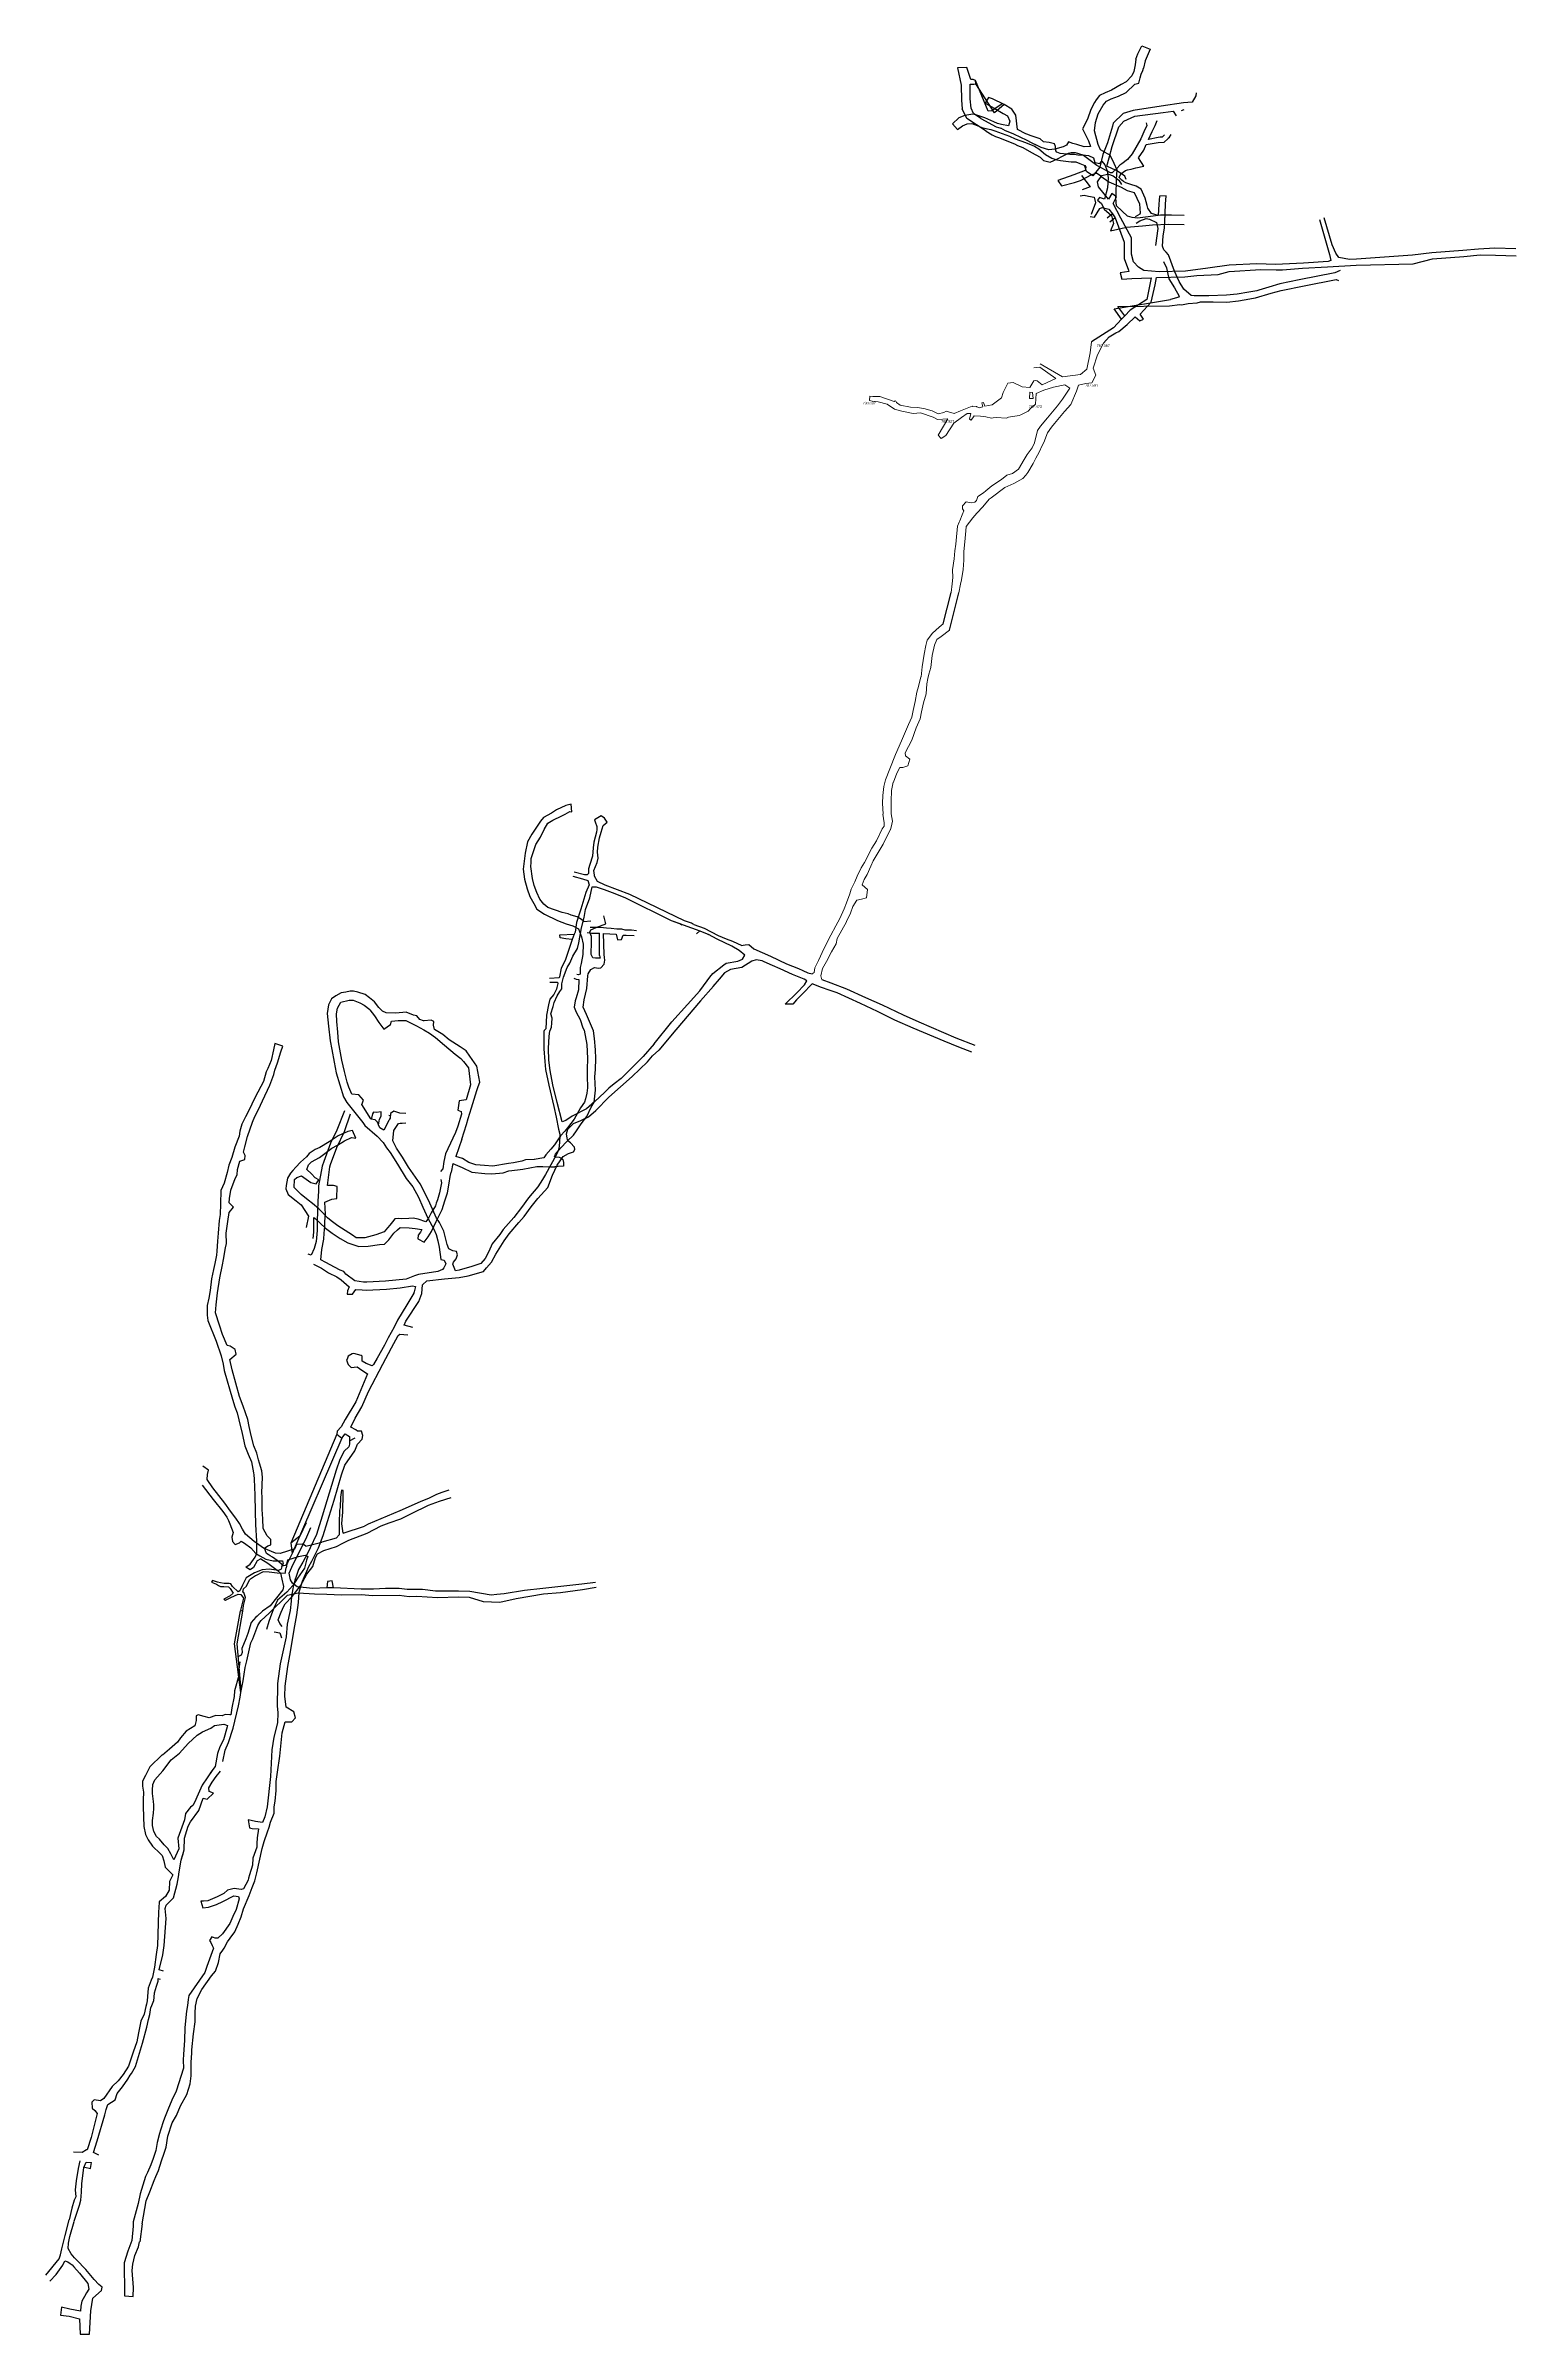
# Model space of a CAD drawing. Header units: metres. Extents: x 750344 to 750907, y 4168989 to 4169866.
import ezdxf

# ---------------------------------------------------------------- set-up
doc = ezdxf.new("R2010")
doc.units = ezdxf.units.M
doc.header["$MEASUREMENT"] = 0
for name, color, linetype in [('arap ocak', 7, 'Continuous'), ('bahceli', 3, 'Continuous'), ('FEDAİ', 200, 'Continuous'), ('KESENE', 13, 'Continuous'), ('Rüstem', 140, 'Continuous')]:
    doc.layers.add(name, color=color, linetype=linetype)
doc.layers.add('kartal ocak', color=7, linetype='Continuous', lineweight=25)

msp = doc.modelspace()

# ---------------------------------------------------------------- linework, layer by layer
at = {"layer": 'arap ocak', "color": 7}
for p, q in [((750406.03, 4169319.91, 930.53), (750403.81, 4169321.47, 930.5)), ((750406.03, 4169319.91, 930.53), (750403.81, 4169321.47, 930.5)), ((750405.66, 4169318.23, 930.42), (750406.03, 4169319.91, 930.53)), ((750405.66, 4169318.23, 930.42), (750406.03, 4169319.91, 930.53)), ((750403.59, 4169314.12, 930.29), (750407.78, 4169308.63, 930.27)), ((750403.59, 4169314.12, 930.29), (750407.78, 4169308.63, 930.27)), ((750405.54, 4169316.32, 930.22), (750405.66, 4169318.23, 930.42)), ((750405.54, 4169316.32, 930.22), (750405.66, 4169318.23, 930.42)), ((750407.72, 4169313.17, 930.27), (750405.54, 4169316.32, 930.22)), ((750407.72, 4169313.17, 930.27), (750405.54, 4169316.32, 930.22)), ((750412.34, 4169307.3, 930.44), (750407.72, 4169313.17, 930.27)), ((750412.34, 4169307.3, 930.44), (750407.72, 4169313.17, 930.27)), ((750456.98, 4169312.26, 927.23), (750456.66, 4169309.51, 927.2)), ((750457.63, 4169312.13, 927.19), (750456.98, 4169312.26, 927.23)), ((750457.69, 4169309.49, 927.22), (750457.63, 4169312.13, 927.19)), ((750493.36, 4169310.55, 927.49), (750490.58, 4169309.24, 927.43)), ((750493.36, 4169310.55, 927.49), (750490.58, 4169309.24, 927.43)), ((750495.46, 4169311.31, 927.41), (750493.36, 4169310.55, 927.49)), ((750495.46, 4169311.31, 927.41), (750493.36, 4169310.55, 927.49)), ((750498.15, 4169312.23, 927.2), (750495.46, 4169311.31, 927.41)), ((750498.15, 4169312.23, 927.2), (750495.46, 4169311.31, 927.41)), ((750407.78, 4169308.63, 930.27), (750411.51, 4169304.08, 930.23)), ((750407.78, 4169308.63, 930.27), (750411.51, 4169304.08, 930.23)), ((750411.51, 4169304.08, 930.23), (750413.09, 4169301.9, 929.88)), ((750411.51, 4169304.08, 930.23), (750413.09, 4169301.9, 929.88)), ((750414.51, 4169304.16, 930.06), (750412.34, 4169307.3, 930.44)), ((750414.51, 4169304.16, 930.06), (750412.34, 4169307.3, 930.44)), ((750413.09, 4169301.9, 929.88), (750413.7, 4169300.69, 929.7)), ((750413.09, 4169301.9, 929.88), (750413.7, 4169300.69, 929.7)), ((750416.53, 4169301.53, 929.6), (750414.51, 4169304.16, 930.06)), ((750416.53, 4169301.53, 929.6), (750414.51, 4169304.16, 930.06)), ((750417.88, 4169299.45, 929.35), (750416.53, 4169301.53, 929.6)), ((750417.88, 4169299.45, 929.35), (750416.53, 4169301.53, 929.6)), ((750456.22, 4169304.53, 927.27), (750456.16, 4169299.47, 927.44)), ((750456.43, 4169305.64, 927.23), (750456.22, 4169304.53, 927.27)), ((750456.66, 4169309.51, 927.2), (750456.43, 4169305.64, 927.23)), ((750457.19, 4169299.29, 927.47), (750457.33, 4169302.51, 927.51)), ((750457.33, 4169302.51, 927.51), (750457.46, 4169303.73, 927.34)), ((750457.46, 4169303.73, 927.34), (750457.5, 4169304.27, 927.24)), ((750457.5, 4169304.27, 927.24), (750457.55, 4169305.47, 927.22)), ((750457.55, 4169305.47, 927.22), (750457.69, 4169309.49, 927.22)), ((750479.41, 4169304.39, 927.47), (750467.27, 4169299.22, 927.48)), ((750479.41, 4169304.39, 927.47), (750467.27, 4169299.22, 927.48)), ((750487.08, 4169307.73, 927.46), (750479.41, 4169304.39, 927.47)), ((750487.08, 4169307.73, 927.46), (750479.41, 4169304.39, 927.47)), ((750479.69, 4169301.32, 927.44), (750483.88, 4169303.31, 927.5)), ((750479.69, 4169301.32, 927.44), (750483.88, 4169303.31, 927.5)), ((750483.88, 4169303.31, 927.5), (750490.32, 4169306.49, 927.48)), ((750483.88, 4169303.31, 927.5), (750490.32, 4169306.49, 927.48)), ((750490.58, 4169309.24, 927.43), (750487.08, 4169307.73, 927.46)), ((750490.58, 4169309.24, 927.43), (750487.08, 4169307.73, 927.46)), ((750490.32, 4169306.49, 927.48), (750494.54, 4169307.99, 927.46)), ((750490.32, 4169306.49, 927.48), (750494.54, 4169307.99, 927.46)), ((750494.54, 4169307.99, 927.46), (750499.07, 4169309.44, 927.35)), ((750494.54, 4169307.99, 927.46), (750499.07, 4169309.44, 927.35)), ((750413.7, 4169300.69, 929.7), (750414.22, 4169299.39, 929.53)), ((750413.7, 4169300.69, 929.7), (750414.22, 4169299.39, 929.53)), ((750414.22, 4169299.39, 929.53), (750414.87, 4169297.65, 929.27)), ((750414.22, 4169299.39, 929.53), (750414.87, 4169297.65, 929.27)), ((750414.87, 4169297.65, 929.27), (750415.48, 4169295.97, 928.98)), ((750414.87, 4169297.65, 929.27), (750415.48, 4169295.97, 928.98)), ((750415.48, 4169295.97, 928.98), (750414.94, 4169294.27, 929.35)), ((750415.48, 4169295.97, 928.98), (750414.94, 4169294.27, 929.35)), ((750414.94, 4169294.27, 929.35), (750415.22, 4169292.62, 929.54)), ((750414.94, 4169294.27, 929.35), (750415.22, 4169292.62, 929.54)), ((750419.09, 4169297.27, 929.1), (750417.88, 4169299.45, 929.35)), ((750419.09, 4169297.27, 929.1), (750417.88, 4169299.45, 929.35)), ((750420.16, 4169295.37, 928.88), (750419.09, 4169297.27, 929.1)), ((750420.16, 4169295.37, 928.88), (750419.09, 4169297.27, 929.1)), ((750423.55, 4169292.64, 928.37), (750420.16, 4169295.37, 928.88)), ((750423.55, 4169292.64, 928.37), (750420.16, 4169295.37, 928.88)), ((750455.01, 4169293.92, 927.46), (750449.49, 4169292.3, 927.3)), ((750456.1, 4169295.19, 926.45), (750455.01, 4169293.92, 927.46)), ((750456.16, 4169299.47, 927.44), (750456.1, 4169295.19, 926.45)), ((750457.61, 4169295.72, 926.45), (750457.19, 4169299.29, 927.47)), ((750457.5, 4169291.89, 927.24), (750459.87, 4169293.05, 927.17)), ((750457.5, 4169291.89, 927.24), (750459.87, 4169293.05, 927.17)), ((750457.61, 4169295.72, 926.45), (750465.78, 4169298.43, 927.29)), ((750459.87, 4169293.05, 927.17), (750466.87, 4169295.79, 927.29)), ((750459.87, 4169293.05, 927.17), (750466.87, 4169295.79, 927.29)), ((750467.27, 4169299.22, 927.48), (750465.78, 4169298.43, 927.29)), ((750467.27, 4169299.22, 927.48), (750465.78, 4169298.43, 927.29)), ((750466.87, 4169295.79, 927.29), (750472.14, 4169298.61, 927.54)), ((750466.87, 4169295.79, 927.29), (750472.14, 4169298.61, 927.54)), ((750472.14, 4169298.61, 927.54), (750475.29, 4169299.75, 927.4)), ((750472.14, 4169298.61, 927.54), (750475.29, 4169299.75, 927.4)), ((750475.29, 4169299.75, 927.4), (750479.69, 4169301.32, 927.44)), ((750475.29, 4169299.75, 927.4), (750479.69, 4169301.32, 927.44)), ((750415.22, 4169292.62, 929.54), (750416.27, 4169291.37, 929.86)), ((750415.22, 4169292.62, 929.54), (750416.27, 4169291.37, 929.86)), ((750416.27, 4169291.37, 929.86), (750417.93, 4169292.12, 929.21)), ((750416.27, 4169291.37, 929.86), (750417.93, 4169292.12, 929.21)), ((750417.93, 4169292.12, 929.21), (750418.58, 4169292.68, 928.97)), ((750417.93, 4169292.12, 929.21), (750418.58, 4169292.68, 928.97)), ((750418.58, 4169292.68, 928.97), (750419.89, 4169291.91, 928.64)), ((750418.58, 4169292.68, 928.97), (750419.89, 4169291.91, 928.64)), ((750419.89, 4169291.91, 928.64), (750422.29, 4169290.18, 928.29)), ((750419.89, 4169291.91, 928.64), (750422.29, 4169290.18, 928.29)), ((750422.29, 4169290.18, 928.29), (750424.18, 4169288.04, 928.14)), ((750422.29, 4169290.18, 928.29), (750424.18, 4169288.04, 928.14)), ((750427.12, 4169289.99, 927.93), (750423.55, 4169292.64, 928.37)), ((750427.12, 4169289.99, 927.93), (750423.55, 4169292.64, 928.37)), ((750424.18, 4169288.04, 928.14), (750425.74, 4169287.11, 927.9)), ((750424.18, 4169288.04, 928.14), (750425.74, 4169287.11, 927.9)), ((750425.74, 4169287.11, 927.9), (750427.98, 4169285.87, 927.84)), ((750425.74, 4169287.11, 927.9), (750427.98, 4169285.87, 927.84)), ((750431.72, 4169288.15, 927.56), (750427.12, 4169289.99, 927.93)), ((750431.72, 4169288.15, 927.56), (750427.12, 4169289.99, 927.93)), ((750427.98, 4169285.87, 927.84), (750430.81, 4169285.22, 927.83)), ((750427.98, 4169285.87, 927.84), (750430.81, 4169285.22, 927.83)), ((750430.81, 4169285.22, 927.83), (750434.42, 4169285.22, 927.27)), ((750433.5, 4169287.93, 927.3), (750431.72, 4169288.15, 927.56)), ((750433.5, 4169287.93, 927.3), (750431.72, 4169288.15, 927.56)), ((750439.07, 4169289.76, 927.4), (750433.5, 4169287.93, 927.3)), ((750434.19, 4169282.99, 926.44), (750434.61, 4169284.19, 927)), ((750434.19, 4169282.99, 926.44), (750434.61, 4169284.19, 927)), ((750434.42, 4169285.22, 927.27), (750434.61, 4169284.19, 927)), ((750434.42, 4169285.22, 927.27), (750434.61, 4169284.19, 927)), ((750436.07, 4169283.9, 926.83), (750436.45, 4169285.56, 927.47)), ((750436.07, 4169283.9, 926.83), (750436.45, 4169285.56, 927.47)), ((750436.45, 4169285.56, 927.47), (750440.59, 4169286.84, 927.44)), ((750439.07, 4169289.76, 927.4), (750439.87, 4169291.56, 927.44)), ((750439.87, 4169291.56, 927.44), (750442, 4169291.69, 927.25)), ((750440.59, 4169286.84, 927.44), (750443.03, 4169287.3, 927.36)), ((750440.59, 4169286.84, 927.44), (750443.03, 4169287.3, 927.36)), ((750443.35, 4169290.75, 926.97), (750442, 4169291.69, 927.25)), ((750443.57, 4169285.37, 927.37), (750442.78, 4169282.4, 927.21)), ((750443.57, 4169285.37, 927.37), (750442.78, 4169282.4, 927.21)), ((750443.03, 4169287.3, 927.36), (750444.12, 4169286.86, 927.4)), ((750443.03, 4169287.3, 927.36), (750444.12, 4169286.86, 927.4)), ((750443.35, 4169290.75, 926.97), (750449.49, 4169292.3, 927.3)), ((750444.12, 4169286.86, 927.4), (750443.57, 4169285.37, 927.37)), ((750444.12, 4169286.86, 927.4), (750443.57, 4169285.37, 927.37)), ((750445.96, 4169283.04, 927.4), (750447.08, 4169286.41, 927.37)), ((750445.96, 4169283.04, 927.4), (750447.08, 4169286.41, 927.37)), ((750447.08, 4169286.41, 927.37), (750447.86, 4169287.83, 927.33)), ((750447.08, 4169286.41, 927.37), (750447.86, 4169287.83, 927.33)), ((750447.86, 4169287.83, 927.33), (750450.25, 4169289.07, 927.3)), ((750447.86, 4169287.83, 927.33), (750450.25, 4169289.07, 927.3)), ((750450.25, 4169289.07, 927.3), (750455.04, 4169290.73, 927.31)), ((750450.25, 4169289.07, 927.3), (750455.04, 4169290.73, 927.31)), ((750455.04, 4169290.73, 927.31), (750457.5, 4169291.89, 927.24)), ((750455.04, 4169290.73, 927.31), (750457.5, 4169291.89, 927.24)), ((750407.55, 4169277.63, 921.72), (750407.24, 4169277.03, 921.75)), ((750407.55, 4169277.63, 921.72), (750407.24, 4169277.03, 921.75)), ((750407.24, 4169277.03, 921.75), (750409.07, 4169276.27, 922.18)), ((750407.24, 4169277.03, 921.75), (750409.07, 4169276.27, 922.18)), ((750409.46, 4169276.95, 922.19), (750407.55, 4169277.63, 921.72)), ((750409.46, 4169276.95, 922.19), (750407.55, 4169277.63, 921.72)), ((750409.07, 4169276.27, 922.18), (750409.88, 4169275.76, 922.36)), ((750409.07, 4169276.27, 922.18), (750409.88, 4169275.76, 922.36)), ((750410.64, 4169276.71, 922.38), (750409.46, 4169276.95, 922.19)), ((750410.64, 4169276.71, 922.38), (750409.46, 4169276.95, 922.19)), ((750409.88, 4169275.76, 922.36), (750410.7, 4169275.38, 921.83)), ((750409.88, 4169275.76, 922.36), (750410.7, 4169275.38, 921.83)), ((750412.06, 4169276.54, 922.27), (750410.64, 4169276.71, 922.38)), ((750412.06, 4169276.54, 922.27), (750410.64, 4169276.71, 922.38)), ((750410.7, 4169275.38, 921.83), (750411.97, 4169275.38, 922.27)), ((750410.7, 4169275.38, 921.83), (750411.97, 4169275.38, 922.27)), ((750411.97, 4169275.38, 922.27), (750413.77, 4169275.17, 922.15)), ((750411.97, 4169275.38, 922.27), (750413.77, 4169275.17, 922.15)), ((750413.9, 4169276.52, 922.07), (750412.06, 4169276.54, 922.27)), ((750413.9, 4169276.52, 922.07), (750412.06, 4169276.54, 922.27)), ((750414.58, 4169276.33, 922.57), (750413.9, 4169276.52, 922.07)), ((750414.58, 4169276.33, 922.57), (750413.9, 4169276.52, 922.07)), ((750415.21, 4169275.28, 922.04), (750414.58, 4169276.33, 922.57)), ((750415.21, 4169275.28, 922.04), (750414.58, 4169276.33, 922.57)), ((750417.36, 4169273.33, 922.4), (750415.21, 4169275.28, 922.04)), ((750417.36, 4169273.33, 922.4), (750415.21, 4169275.28, 922.04)), ((750419.13, 4169275.84, 922.27), (750418.11, 4169273.72, 922.27)), ((750419.13, 4169275.84, 922.27), (750418.11, 4169273.72, 922.27)), ((750420.51, 4169278.69, 922.27), (750419.13, 4169275.84, 922.27)), ((750420.51, 4169278.69, 922.27), (750419.13, 4169275.84, 922.27)), ((750419.45, 4169274.43, 922.27), (750420.55, 4169275.41, 922.4)), ((750419.45, 4169274.43, 922.27), (750420.55, 4169275.41, 922.4)), ((750423.71, 4169280.58, 923.02), (750420.51, 4169278.69, 922.27)), ((750423.71, 4169280.58, 923.02), (750420.51, 4169278.69, 922.27)), ((750420.55, 4169275.41, 922.4), (750421.7, 4169277.84, 922.45)), ((750420.55, 4169275.41, 922.4), (750421.7, 4169277.84, 922.45)), ((750424.06, 4169279.41, 923.37), (750421.7, 4169277.84, 922.45)), ((750424.06, 4169279.41, 923.37), (750421.7, 4169277.84, 922.45)), ((750426.61, 4169281.76, 923.92), (750423.71, 4169280.58, 923.02)), ((750426.61, 4169281.76, 923.92), (750423.71, 4169280.58, 923.02)), ((750427.02, 4169280.9, 923.76), (750424.06, 4169279.41, 923.37)), ((750427.02, 4169280.9, 923.76), (750424.06, 4169279.41, 923.37)), ((750429.28, 4169282, 924.27), (750426.61, 4169281.76, 923.92)), ((750429.28, 4169282, 924.27), (750426.61, 4169281.76, 923.92)), ((750429.24, 4169280.87, 924.36), (750427.02, 4169280.9, 923.76)), ((750429.24, 4169280.87, 924.36), (750427.02, 4169280.9, 923.76)), ((750432.4, 4169280.48, 924.74), (750429.24, 4169280.87, 924.36)), ((750432.4, 4169280.48, 924.74), (750429.24, 4169280.87, 924.36)), ((750432.83, 4169281.43, 924.73), (750429.28, 4169282, 924.27)), ((750432.83, 4169281.43, 924.73), (750429.28, 4169282, 924.27)), ((750435.42, 4169280.35, 925.08), (750432.4, 4169280.48, 924.74)), ((750435.42, 4169280.35, 925.08), (750432.4, 4169280.48, 924.74)), ((750433.9, 4169282.04, 924.98), (750432.83, 4169281.43, 924.73)), ((750433.9, 4169282.04, 924.98), (750432.83, 4169281.43, 924.73)), ((750434.19, 4169282.99, 926.44), (750433.9, 4169282.04, 924.98)), ((750434.19, 4169282.99, 926.44), (750433.9, 4169282.04, 924.98)), ((750435.42, 4169280.35, 925.08), (750435.76, 4169282.49, 926.55)), ((750435.42, 4169280.35, 925.08), (750435.76, 4169282.49, 926.55)), ((750436.07, 4169283.9, 926.83), (750435.76, 4169282.49, 926.55)), ((750436.07, 4169283.9, 926.83), (750435.76, 4169282.49, 926.55)), ((750438.37, 4169275.78, 927.58), (750436.02, 4169273.17, 927.66)), ((750438.37, 4169275.78, 927.58), (750436.02, 4169273.17, 927.66)), ((750438.06, 4169271.52, 927.66), (750441.34, 4169275.62, 927.52)), ((750438.06, 4169271.52, 927.66), (750441.34, 4169275.62, 927.52)), ((750440.17, 4169278.49, 927.31), (750438.37, 4169275.78, 927.58)), ((750440.17, 4169278.49, 927.31), (750438.37, 4169275.78, 927.58)), ((750442.78, 4169282.4, 927.21), (750440.17, 4169278.49, 927.31)), ((750442.78, 4169282.4, 927.21), (750440.17, 4169278.49, 927.31)), ((750441.34, 4169275.62, 927.52), (750443.66, 4169280.02, 927.53)), ((750441.34, 4169275.62, 927.52), (750443.66, 4169280.02, 927.53)), ((750443.66, 4169280.02, 927.53), (750445.96, 4169283.04, 927.4)), ((750443.66, 4169280.02, 927.53), (750445.96, 4169283.04, 927.4)), ((750414.39, 4169271.78, 922.36), (750411.94, 4169270.54, 922.5)), ((750414.39, 4169271.78, 922.36), (750411.94, 4169270.54, 922.5)), ((750411.94, 4169270.54, 922.5), (750412.59, 4169270.16, 922.15)), ((750411.94, 4169270.54, 922.5), (750412.59, 4169270.16, 922.15)), ((750412.59, 4169270.16, 922.15), (750414.62, 4169271.18, 922.3)), ((750412.59, 4169270.16, 922.15), (750414.62, 4169271.18, 922.3)), ((750413.77, 4169275.17, 922.15), (750414.34, 4169274.6, 922.06)), ((750413.77, 4169275.17, 922.15), (750414.34, 4169274.6, 922.06)), ((750414.34, 4169274.6, 922.06), (750415.45, 4169272.78, 922.37)), ((750414.34, 4169274.6, 922.06), (750415.45, 4169272.78, 922.37)), ((750415.45, 4169272.78, 922.37), (750414.39, 4169271.78, 922.36)), ((750415.45, 4169272.78, 922.37), (750414.39, 4169271.78, 922.36)), ((750414.62, 4169271.18, 922.3), (750416.03, 4169271.7, 922.47)), ((750414.62, 4169271.18, 922.3), (750416.03, 4169271.7, 922.47)), ((750416.03, 4169271.7, 922.47), (750417.4, 4169272.36, 922.58)), ((750416.03, 4169271.7, 922.47), (750417.4, 4169272.36, 922.58)), ((750418.11, 4169273.72, 922.27), (750417.36, 4169273.33, 922.4)), ((750418.11, 4169273.72, 922.27), (750417.36, 4169273.33, 922.4)), ((750417.4, 4169272.36, 922.58), (750418.48, 4169272.24, 922.31)), ((750417.4, 4169272.36, 922.58), (750418.48, 4169272.24, 922.31)), ((750418.81, 4169268.37, 922.41), (750418.32, 4169266.22, 922.07)), ((750418.81, 4169268.37, 922.41), (750418.32, 4169266.22, 922.07)), ((750418.48, 4169272.24, 922.31), (750419.45, 4169270.92, 922.18)), ((750418.48, 4169272.24, 922.31), (750419.45, 4169270.92, 922.18)), ((750419.45, 4169270.92, 922.18), (750418.81, 4169268.37, 922.41)), ((750419.45, 4169270.92, 922.18), (750418.81, 4169268.37, 922.41)), ((750419.22, 4169273.12, 922.21), (750419.45, 4169274.43, 922.27)), ((750419.22, 4169273.12, 922.21), (750419.45, 4169274.43, 922.27)), ((750419.52, 4169273.06, 922.3), (750419.22, 4169273.12, 922.21)), ((750419.52, 4169273.06, 922.3), (750419.22, 4169273.12, 922.21)), ((750419.24, 4169265.88, 922.21), (750419.48, 4169268.03, 922.43)), ((750419.24, 4169265.88, 922.21), (750419.48, 4169268.03, 922.43)), ((750419.48, 4169268.03, 922.43), (750420.27, 4169271.13, 922.11)), ((750419.48, 4169268.03, 922.43), (750420.27, 4169271.13, 922.11)), ((750420.27, 4169271.13, 922.11), (750419.52, 4169273.06, 922.3)), ((750420.27, 4169271.13, 922.11), (750419.52, 4169273.06, 922.3)), ((750431.13, 4169267.05, 927.96), (750430.12, 4169264.74, 928.15)), ((750431.13, 4169267.05, 927.96), (750430.12, 4169264.74, 928.15)), ((750432.47, 4169270.14, 927.95), (750431.13, 4169267.05, 927.96)), ((750432.47, 4169270.14, 927.95), (750431.13, 4169267.05, 927.96)), ((750436.02, 4169273.17, 927.66), (750432.47, 4169270.14, 927.95)), ((750436.02, 4169273.17, 927.66), (750432.47, 4169270.14, 927.95)), ((750433.94, 4169265.53, 927.89), (750434.93, 4169267.85, 927.79)), ((750433.94, 4169265.53, 927.89), (750434.93, 4169267.85, 927.79)), ((750434.93, 4169267.85, 927.79), (750435.46, 4169268.69, 927.81)), ((750434.93, 4169267.85, 927.79), (750435.46, 4169268.69, 927.81)), ((750435.46, 4169268.69, 927.81), (750438.06, 4169271.52, 927.66)), ((750435.46, 4169268.69, 927.81), (750438.06, 4169271.52, 927.66)), ((750418.32, 4169266.22, 922.07), (750419.24, 4169265.88, 922.21)), ((750418.32, 4169266.22, 922.07), (750419.24, 4169265.88, 922.21)), ((750429.11, 4169261.95, 928.16), (750428.24, 4169258.83, 928.44)), ((750429.11, 4169261.95, 928.16), (750428.24, 4169258.83, 928.44)), ((750430.12, 4169264.74, 928.15), (750429.11, 4169261.95, 928.16)), ((750430.12, 4169264.74, 928.15), (750429.11, 4169261.95, 928.16)), ((750431.17, 4169258, 928.2), (750433.39, 4169257.52, 927.6)), ((750431.17, 4169258, 928.2), (750433.39, 4169257.52, 927.6)), ((750432.7, 4169262.55, 927.98), (750433.94, 4169265.53, 927.89)), ((750432.7, 4169262.55, 927.98), (750433.94, 4169265.53, 927.89)), ((750433.38, 4169261.21, 927.88), (750432.7, 4169262.55, 927.98)), ((750433.38, 4169261.21, 927.88), (750432.7, 4169262.55, 927.98)), ((750434.23, 4169260.02, 927.86), (750433.38, 4169261.21, 927.88)), ((750434.23, 4169260.02, 927.86), (750433.38, 4169261.21, 927.88)), ((750433.39, 4169257.52, 927.6), (750434.03, 4169255.65, 927.37)), ((750433.39, 4169257.52, 927.6), (750434.03, 4169255.65, 927.37))]:
    msp.add_line(p, q, dxfattribs=at)
at = {"layer": 'bahceli'}
for p, q in [((750784.31, 4169846.59, 789.06), (750782.95, 4169844.08, 788.71)), ((750784.51, 4169847.68, 789.02), (750784.31, 4169846.59, 789.06)), ((750756.47, 4169839.81, 788.4), (750752.6, 4169836.03, 788.12)), ((750754.82, 4169834.68, 788.05), (750756.69, 4169836.81, 788.25)), ((750760.26, 4169840.98, 788.62), (750756.47, 4169839.81, 788.4)), ((750756.69, 4169836.81, 788.25), (750760.9, 4169838.79, 788.66)), ((750771.01, 4169842.56, 788.91), (750760.26, 4169840.98, 788.62)), ((750760.9, 4169838.79, 788.66), (750771.83, 4169840.21, 788.62)), ((750779.64, 4169843.9, 788.62), (750771.01, 4169842.56, 788.91)), ((750771.83, 4169840.21, 788.62), (750775.62, 4169840.7, 788.79)), ((750775.62, 4169840.7, 788.79), (750776.83, 4169838.87, 788.77)), ((750778.9, 4169841, 788.86), (750779.85, 4169841.29, 788.74)), ((750782.95, 4169844.08, 788.71), (750779.64, 4169843.9, 788.62)), ((750750.52, 4169828.52, 788.24), (750748.68, 4169824.06, 787.87)), ((750752.36, 4169834.91, 788.39), (750750.52, 4169828.52, 788.24)), ((750752.22, 4169827.21, 788.18), (750754.82, 4169834.68, 788.05)), ((750752.6, 4169836.03, 788.12), (750752.36, 4169834.91, 788.39)), ((750742.41, 4169817.58, 787.71), (750741.79, 4169819.67, 787.86)), ((750747.58, 4169819.18, 787.65), (750744.92, 4169815.89, 787.6)), ((750748.68, 4169824.06, 787.87), (750747.58, 4169819.18, 787.65)), ((750750.19, 4169819.58, 787.77), (750751.13, 4169822.77, 788.05)), ((750752.37, 4169818.56, 787.74), (750750.19, 4169819.58, 787.77)), ((750751.13, 4169822.77, 788.05), (750752.22, 4169827.21, 788.18)), ((750740.51, 4169816.02, 789.38), (750743.82, 4169811.72, 787.59)), ((750743.82, 4169811.72, 787.59), (750740.72, 4169810.59, 786.82)), ((750744.92, 4169815.89, 787.6), (750742.41, 4169817.58, 787.71)), ((750746.63, 4169813.56, 787.58), (750748.27, 4169816.03, 787.63)), ((750747.08, 4169811.7, 787.77), (750746.63, 4169813.56, 787.58)), ((750750.93, 4169806.93, 787.23), (750747.08, 4169811.7, 787.77)), ((750748.27, 4169816.03, 787.63), (750748.86, 4169816.21, 787.78)), ((750748.86, 4169816.21, 787.78), (750750.01, 4169816.4, 787.81)), ((750750.01, 4169816.4, 787.81), (750750.89, 4169816.56, 787.71)), ((750750.89, 4169816.56, 787.71), (750752.68, 4169815.89, 787.74)), ((750753.94, 4169817.93, 787.8), (750752.37, 4169818.56, 787.74)), ((750752.68, 4169815.89, 787.74), (750754.89, 4169814.25, 787.69)), ((750757.16, 4169815.72, 787.95), (750753.94, 4169817.93, 787.8)), ((750754.89, 4169814.25, 787.69), (750755.86, 4169812.54, 788.05)), ((750757.61, 4169814.5, 787.95), (750757.16, 4169815.72, 787.95)), ((750740.05, 4169808.21, 786.76), (750741.59, 4169808.49, 787.45)), ((750741.59, 4169808.49, 787.45), (750743.19, 4169808.15, 787.53)), ((750743.19, 4169808.15, 787.53), (750745.33, 4169807.76, 787.73)), ((750745.87, 4169805.54, 787.28), (750744.22, 4169801.14, 787.65)), ((750745.33, 4169807.76, 787.73), (750745.87, 4169805.54, 787.28)), ((750745.54, 4169800.04, 787.65), (750747.51, 4169803.44, 787.4)), ((750747.51, 4169803.44, 787.4), (750748.43, 4169803.79, 787.62)), ((750748.43, 4169803.79, 787.62), (750750.94, 4169803.08, 787.32)), ((750752.21, 4169809.09, 787.23), (750750.93, 4169806.93, 787.23)), ((750750.94, 4169803.08, 787.32), (750752.41, 4169801.32, 787.04)), ((750753.89, 4169807.81, 787.23), (750752.21, 4169809.09, 787.23)), ((750752.7, 4169805.36, 787.25), (750753.89, 4169807.81, 787.23)), ((750755.64, 4169799.65, 787.31), (750752.7, 4169805.36, 787.25)), ((750743.88, 4169800.36, 787.65), (750745.54, 4169800.04, 787.65)), ((750752.41, 4169801.32, 787.04), (750750.39, 4169799.69, 787.16)), ((750753.42, 4169799.83, 787.04), (750751.41, 4169798.2, 787.16)), ((750752.41, 4169801.32, 787.04), (750753.42, 4169799.83, 787.11)), ((750753.42, 4169799.83, 787.11), (750756.89, 4169790.46, 786.88)), ((750759.66, 4169792.19, 787.21), (750755.64, 4169799.65, 787.31)), ((750831.73, 4169799.2, 782.91), (750835.56, 4169785.76, 785.04)), ((750836.55, 4169789.52, 784.6), (750833.55, 4169799.76, 782.78)), ((750756.89, 4169790.46, 786.88), (750756.89, 4169784.18, 787.23)), ((750756.89, 4169784.18, 787.23), (750758.53, 4169779.75, 786.77)), ((750759.72, 4169785.85, 787.07), (750759.66, 4169792.19, 787.21)), ((750760.46, 4169782.97, 787.03), (750759.72, 4169785.85, 787.07)), ((750835.56, 4169785.76, 785.04), (750836.03, 4169783.48, 785.26)), ((750837.91, 4169786.33, 785.3), (750836.55, 4169789.52, 784.6)), ((750839.13, 4169784.67, 785.38), (750837.91, 4169786.33, 785.3)), ((750843.19, 4169783.82, 785.29), (750839.13, 4169784.67, 785.38)), ((750845.9, 4169783.95, 785.33), (750843.19, 4169783.82, 785.29)), ((750867.38, 4169785.56, 785.17), (750845.9, 4169783.95, 785.33)), ((750874.77, 4169786.35, 785.13), (750867.38, 4169785.56, 785.17)), ((750867.62, 4169782.24, 785.17), (750875, 4169784.11, 785.03)), ((750886.61, 4169787.27, 785.05), (750874.77, 4169786.35, 785.13)), ((750875, 4169784.11, 785.03), (750887.01, 4169785.05, 784.91)), ((750892.63, 4169787.8, 784.87), (750886.61, 4169787.27, 785.05)), ((750887.01, 4169785.05, 784.91), (750893.27, 4169785.6, 784.76)), ((750898.91, 4169788.15, 784.68), (750892.63, 4169787.8, 784.87)), ((750893.27, 4169785.6, 784.76), (750899.1, 4169785.49, 784.68)), ((750906.89, 4169787.95, 783.08), (750898.91, 4169788.15, 784.68)), ((750899.1, 4169785.49, 784.68), (750907.09, 4169785.28, 783.08)), ((750758.6, 4169779.23, 786.75), (750755.34, 4169778.68, 786.77)), ((750755.34, 4169778.68, 786.77), (750755.92, 4169776.26, 786.75)), ((750755.92, 4169776.26, 786.75), (750759.77, 4169776.51, 786.75)), ((750758.53, 4169779.75, 786.77), (750758.6, 4169779.23, 786.75)), ((750759.77, 4169776.51, 786.75), (750767.27, 4169776.86, 786.44)), ((750762.4, 4169780.91, 786.9), (750760.46, 4169782.97, 787.03)), ((750764.41, 4169779.67, 786.47), (750762.4, 4169780.91, 786.9)), ((750770.24, 4169779.16, 786.48), (750764.41, 4169779.67, 786.47)), ((750767.27, 4169776.86, 786.44), (750765.53, 4169768.53, 786.72)), ((750768.74, 4169774.08, 786.6), (750769.2, 4169776.89, 786.48)), ((750769.26, 4169776.89, 786.5), (750780.17, 4169777.22, 786.29)), ((750780.31, 4169779.43, 786.21), (750770.24, 4169779.16, 786.48)), ((750780.17, 4169777.22, 786.29), (750784.73, 4169777.75, 786.05)), ((750788.92, 4169780.52, 786.03), (750780.31, 4169779.43, 786.21)), ((750784.73, 4169777.75, 786.05), (750792.85, 4169778.11, 785.98)), ((750797.14, 4169781.72, 786.19), (750788.92, 4169780.52, 786.03)), ((750792.85, 4169778.11, 785.98), (750797.05, 4169779.21, 786.1)), ((750797.05, 4169779.21, 786.1), (750809.23, 4169780.03, 785.67)), ((750807.73, 4169782.15, 785.88), (750797.14, 4169781.72, 786.19)), ((750814.87, 4169781.88, 785.65), (750807.73, 4169782.15, 785.88)), ((750809.23, 4169780.03, 785.67), (750815.1, 4169779.87, 785.65)), ((750825.61, 4169782.48, 785.46), (750814.87, 4169781.88, 785.65)), ((750815.1, 4169779.87, 785.65), (750817.54, 4169779.92, 785.59)), ((750817.54, 4169779.92, 785.59), (750825.22, 4169780.52, 785.38)), ((750825.22, 4169780.52, 785.38), (750834.73, 4169781.09, 785.26)), ((750835.02, 4169783.02, 785.39), (750825.61, 4169782.48, 785.46)), ((750834.73, 4169781.09, 785.26), (750845.74, 4169781.64, 785.16)), ((750836.03, 4169783.48, 785.26), (750835.02, 4169783.02, 785.39)), ((750845.74, 4169781.64, 785.16), (750867.62, 4169782.24, 785.17)), ((750753.1, 4169764.92, 795.45), (750774.58, 4169768.57, 822.61)), ((750765.53, 4169768.53, 786.72), (750759.19, 4169764.4, 787.03)), ((750763.04, 4169762.92, 787.06), (750767.22, 4169767.46, 787.27)), ((750767.22, 4169767.46, 787.27), (750768.74, 4169774.08, 786.6)), ((750755.82, 4169761.01, 787.19), (750752.79, 4169757.67, 787.01)), ((750755.82, 4169761.01, 787.19), (750753.1, 4169764.92, 795.45)), ((750754.47, 4169765.86, 795.45), (750774.29, 4169766.15, 822.84)), ((750757.1, 4169762.28, 787.18), (750754.47, 4169765.86, 795.45)), ((750754.79, 4169756.29, 788.52), (750758.05, 4169758.91, 787.55)), ((750757.1, 4169762.28, 787.18), (750755.82, 4169761.01, 787.19)), ((750759.19, 4169764.4, 787.03), (750757.1, 4169762.28, 787.18)), ((750758.05, 4169758.91, 787.55), (750761.07, 4169761.94, 786.99)), ((750761.07, 4169761.94, 786.99), (750762.82, 4169760.3, 787.06)), ((750762.82, 4169760.3, 787.06), (750764.25, 4169760.99, 787.06)), ((750764.25, 4169760.99, 787.06), (750763.04, 4169762.92, 787.06)), ((750751.15, 4169754.2, 786.99), (750753.64, 4169755.76, 786.73)), ((750753.64, 4169755.76, 786.73), (750754.79, 4169756.29, 788.52))]:
    msp.add_line(p, q, dxfattribs=at)
at = {"layer": 'bahceli', "linetype": 'Continuous'}
for p, q in [((750752.79, 4169757.67, 787.01), (750744.38, 4169752.28, 787.29)), ((750687.48, 4169644.17, 805.53), (750690.65, 4169656.19, 804.2)), ((750689.96, 4169641.79, 805.33), (750693.55, 4169656.06, 804.2))]:
    msp.add_line(p, q, dxfattribs=at)
at = {"layer": 'bahceli', "lineweight": 0}
for p, q in [((750744.38, 4169752.28, 787.29), (750743.91, 4169748.04, 787.36)), ((750746.64, 4169747.37, 787.44), (750748.92, 4169751.78, 787.39)), ((750748.92, 4169751.78, 787.39), (750751.15, 4169754.2, 786.99)), ((750722.26, 4169742.37, 782.71), (750724.5, 4169742.59, 787.91)), ((750724.5, 4169742.59, 787.91), (750730.67, 4169738.26, 787.69)), ((750733.25, 4169738.88, 787.61), (750724.64, 4169743.91, 788.08)), ((750742.54, 4169741.84, 787.27), (750740.11, 4169739.74, 787.31)), ((750743.91, 4169748.04, 787.36), (750742.54, 4169741.84, 787.27)), ((750745.01, 4169742.25, 787.37), (750746.64, 4169747.37, 787.44)), ((750746, 4169739.46, 788.45), (750745.01, 4169742.25, 787.37)), ((750659.48, 4169731.42, 790.09), (750659.24, 4169729.8, 790.09)), ((750660.55, 4169731.41, 790.46), (750659.48, 4169731.42, 790.09)), ((750663.24, 4169731.41, 790.26), (750660.55, 4169731.41, 790.46)), ((750668.76, 4169729.41, 790.02), (750663.24, 4169731.41, 790.26)), ((750710.52, 4169732.9, 787.34), (750709.92, 4169730.9, 787.03)), ((750712.36, 4169736.46, 787.43), (750710.52, 4169732.9, 787.34)), ((750714.3, 4169736.65, 787.49), (750712.36, 4169736.46, 787.43)), ((750717.85, 4169735.08, 787.7), (750714.3, 4169736.65, 787.49)), ((750720.75, 4169734.84, 787.79), (750717.85, 4169735.08, 787.7)), ((750720.76, 4169733.03, 787.79), (750720.54, 4169730.54, 787.52)), ((750722.2, 4169737.29, 787.53), (750720.75, 4169734.84, 787.79)), ((750721.76, 4169732.82, 787.79), (750720.76, 4169733.03, 787.79)), ((750722.03, 4169730.63, 787.79), (750721.76, 4169732.82, 787.79)), ((750722.85, 4169737.47, 787.53), (750722.2, 4169737.29, 787.53)), ((750723.55, 4169737.35, 787.53), (750722.85, 4169737.47, 787.53)), ((750722.89, 4169728.42, 787.47), (750723.1, 4169732.52, 787.96)), ((750723.1, 4169732.52, 787.96), (750726.13, 4169733.78, 787.73)), ((750725.41, 4169735.8, 787.73), (750723.55, 4169737.35, 787.53)), ((750730.67, 4169738.26, 787.69), (750725.41, 4169735.8, 787.73)), ((750726.13, 4169733.78, 787.73), (750729.78, 4169734.87, 787.91)), ((750729.78, 4169734.87, 787.91), (750734.13, 4169735.78, 787.66)), ((750736.1, 4169734.53, 787.53), (750733.19, 4169730.28, 788.28)), ((750740.11, 4169739.74, 787.31), (750733.25, 4169738.88, 787.61)), ((750734.13, 4169735.78, 787.66), (750736.1, 4169734.53, 787.53)), ((750736.44, 4169728.32, 788.45), (750738.66, 4169733.38, 787.59)), ((750738.66, 4169733.38, 787.59), (750739.43, 4169735.67, 787.45)), ((750739.43, 4169735.67, 787.45), (750742.15, 4169736.38, 787.05)), ((750742.15, 4169736.38, 787.05), (750744.47, 4169736.57, 787.59)), ((750744.47, 4169736.57, 787.59), (750746, 4169739.46, 788.45)), ((750659.24, 4169729.8, 790.09), (750660.34, 4169729.54, 790.46)), ((750660.34, 4169729.54, 790.46), (750662.57, 4169729.26, 790.26)), ((750662.57, 4169729.26, 790.26), (750666.07, 4169728.39, 789.84)), ((750666.07, 4169728.39, 789.84), (750668.85, 4169726.5, 789.82)), ((750669.18, 4169729.68, 789.81), (750668.76, 4169729.41, 790.02)), ((750668.85, 4169726.5, 789.82), (750671.66, 4169725.74, 789.62)), ((750669.43, 4169729.59, 789.81), (750669.18, 4169729.68, 789.81)), ((750669.64, 4169729.07, 789.81), (750669.43, 4169729.59, 789.81)), ((750671.01, 4169728.07, 789.78), (750669.64, 4169729.07, 789.81)), ((750675.03, 4169727.26, 789.64), (750671.01, 4169728.07, 789.78)), ((750671.66, 4169725.74, 789.62), (750675.99, 4169724.79, 789.69)), ((750677.54, 4169727.11, 789.65), (750675.03, 4169727.26, 789.64)), ((750675.99, 4169724.79, 789.69), (750678.87, 4169725.11, 789.24)), ((750680.09, 4169726.76, 789.45), (750677.54, 4169727.11, 789.65)), ((750678.87, 4169725.11, 789.24), (750683.65, 4169723.4, 788.95)), ((750683.33, 4169725.8, 789.44), (750680.09, 4169726.76, 789.45)), ((750685.61, 4169724.68, 788.93), (750683.33, 4169725.8, 789.44)), ((750683.65, 4169723.4, 788.95), (750685.41, 4169722.5, 788.99)), ((750685.41, 4169722.5, 788.99), (750689.32, 4169722.83, 788.93)), ((750687.72, 4169725.24, 788.93), (750685.61, 4169724.68, 788.93)), ((750689.32, 4169722.83, 788.93), (750685.64, 4169716.54, 789.08)), ((750688.62, 4169725.76, 789.04), (750687.72, 4169725.24, 788.93)), ((750691.68, 4169724.88, 788.93), (750688.62, 4169725.76, 789.04)), ((750691.62, 4169721.19, 789.28), (750694.54, 4169723.35, 788.68)), ((750694.15, 4169725.9, 788.87), (750691.68, 4169724.88, 788.93)), ((750698.68, 4169727.6, 788.96), (750694.15, 4169725.9, 788.87)), ((750694.54, 4169723.35, 788.68), (750696.77, 4169724.83, 788.57)), ((750696.77, 4169724.83, 788.57), (750698.08, 4169724.79, 788.88)), ((750698.08, 4169724.79, 788.88), (750697.66, 4169722.62, 789.72)), ((750697.66, 4169722.62, 789.72), (750698.29, 4169722.25, 789.7)), ((750698.29, 4169722.25, 789.7), (750699.34, 4169723.95, 789.27)), ((750700.3, 4169727.51, 789.02), (750698.68, 4169727.6, 788.96)), ((750699.34, 4169723.95, 789.27), (750701.86, 4169723.86, 788.7)), ((750701.32, 4169726.95, 789.02), (750700.3, 4169727.51, 789.02)), ((750702.69, 4169727.41, 788.87), (750701.32, 4169726.95, 789.02)), ((750701.86, 4169723.86, 788.7), (750703.9, 4169723.53, 788.88)), ((750703.01, 4169729.1, 788.87), (750702.39, 4169728.94, 788.87)), ((750702.39, 4169728.94, 788.87), (750702.69, 4169727.41, 788.87)), ((750703.44, 4169727.63, 788.87), (750703.01, 4169729.1, 788.87)), ((750706.36, 4169728.11, 787.29), (750703.44, 4169727.63, 788.87)), ((750703.9, 4169723.53, 788.88), (750705.99, 4169723.07, 787.48)), ((750705.99, 4169723.07, 787.48), (750706.64, 4169723.2, 787.59)), ((750709.92, 4169730.9, 787.03), (750706.36, 4169728.11, 787.29)), ((750706.64, 4169723.2, 787.59), (750707.85, 4169723.27, 787.03)), ((750707.85, 4169723.27, 787.03), (750711.81, 4169722.99, 786.81)), ((750711.81, 4169722.99, 786.81), (750712.6, 4169723.46, 786.97)), ((750712.6, 4169723.46, 786.97), (750716.7, 4169724.04, 786.54)), ((750716.7, 4169724.04, 786.54), (750717.28, 4169724.38, 786.94)), ((750717.28, 4169724.38, 786.94), (750720.09, 4169725.75, 786.84)), ((750720.09, 4169725.75, 786.84), (750721, 4169726.78, 787.11)), ((750720.54, 4169730.54, 787.52), (750722.03, 4169730.63, 787.79)), ((750721, 4169726.78, 787.11), (750722.89, 4169728.42, 787.47)), ((750727.51, 4169723.22, 790.4), (750724.85, 4169719.97, 791.82)), ((750731.3, 4169727.74, 789.17), (750727.51, 4169723.22, 790.4)), ((750730.15, 4169720.97, 790.67), (750734.01, 4169725.59, 789.22)), ((750733.19, 4169730.28, 788.28), (750731.3, 4169727.74, 789.17)), ((750734.01, 4169725.59, 789.22), (750736.44, 4169728.32, 788.45)), ((750685.64, 4169716.54, 789.08), (750686.81, 4169715.25, 789.22)), ((750686.81, 4169715.25, 789.22), (750688.56, 4169716.42, 789.08)), ((750688.56, 4169716.42, 789.08), (750691.62, 4169721.19, 789.28)), ((750723.65, 4169718.27, 792.06), (750722.56, 4169713.58, 792.44)), ((750724.85, 4169719.97, 791.82), (750723.65, 4169718.27, 792.06)), ((750725.5, 4169712.62, 792.67), (750726.1, 4169713.74, 792.32)), ((750726.1, 4169713.74, 792.32), (750727.44, 4169717.41, 791.63)), ((750727.44, 4169717.41, 791.63), (750729, 4169719.6, 791.01)), ((750729, 4169719.6, 791.01), (750730.15, 4169720.97, 790.67)), ((750718.59, 4169707.17, 794.34), (750716.41, 4169703.44, 794.6)), ((750719.76, 4169709.16, 794.16), (750718.59, 4169707.17, 794.34)), ((750721.62, 4169711.67, 793.5), (750719.76, 4169709.16, 794.16)), ((750719.92, 4169702.18, 794.6), (750722.02, 4169705.73, 794.34)), ((750722.56, 4169713.58, 792.44), (750721.62, 4169711.67, 793.5)), ((750722.02, 4169705.73, 794.34), (750723.01, 4169707.7, 794.1)), ((750723.01, 4169707.7, 794.1), (750724.35, 4169709.99, 793.5)), ((750724.35, 4169709.99, 793.5), (750725.5, 4169712.62, 792.67)), ((750706.11, 4169697.13, 797.8), (750703.81, 4169695.24, 798.54)), ((750705.88, 4169692.54, 798.54), (750711.11, 4169696.43, 797.22)), ((750709.91, 4169699.54, 797.16), (750706.11, 4169697.13, 797.8)), ((750711.97, 4169701.14, 796.46), (750709.91, 4169699.54, 797.16)), ((750711.11, 4169696.43, 797.22), (750714.63, 4169698.06, 796.57)), ((750714.05, 4169701.87, 795.92), (750711.97, 4169701.14, 796.46)), ((750716.41, 4169703.44, 794.6), (750714.05, 4169701.87, 795.92)), ((750714.63, 4169698.06, 796.57), (750718.02, 4169699.89, 795.68)), ((750718.02, 4169699.89, 795.68), (750719.2, 4169701.21, 795.3)), ((750719.2, 4169701.21, 795.3), (750719.92, 4169702.18, 794.6)), ((750695.5, 4169687.48, 799.5), (750694.8, 4169685.98, 799.5)), ((750694.93, 4169689.45, 799.5), (750694.9, 4169688.36, 799.5)), ((750694.9, 4169688.36, 799.5), (750695.5, 4169687.48, 799.5)), ((750696.38, 4169690.98, 799.5), (750694.93, 4169689.45, 799.5)), ((750698.22, 4169690.64, 799.5), (750696.38, 4169690.98, 799.5)), ((750699.7, 4169690.91, 799.66), (750698.22, 4169690.64, 799.5)), ((750700.34, 4169691.54, 799.25), (750699.7, 4169690.91, 799.66)), ((750700.87, 4169693.07, 798.87), (750700.34, 4169691.54, 799.25)), ((750700.46, 4169686.68, 799.8), (750702.69, 4169689.11, 799.25)), ((750702.98, 4169694.48, 798.71), (750700.87, 4169693.07, 798.87)), ((750702.69, 4169689.11, 799.25), (750705.18, 4169691.95, 798.97)), ((750703.81, 4169695.24, 798.54), (750702.98, 4169694.48, 798.71)), ((750705.18, 4169691.95, 798.97), (750705.88, 4169692.54, 798.54)), ((750693.05, 4169681.69, 799.5), (750692.56, 4169676.16, 801.34)), ((750693.68, 4169683.24, 799.5), (750693.05, 4169681.69, 799.5)), ((750693.87, 4169683.75, 799.5), (750693.68, 4169683.24, 799.5)), ((750694.8, 4169685.98, 799.5), (750693.87, 4169683.75, 799.5)), ((750695.83, 4169675.67, 801.56), (750696.18, 4169679.89, 799.5)), ((750696.18, 4169679.89, 799.5), (750696.36, 4169681.56, 799.5)), ((750696.36, 4169681.56, 799.5), (750698.83, 4169684.86, 799.5)), ((750698.83, 4169684.86, 799.5), (750700.46, 4169686.68, 799.8)), ((750692.01, 4169672.26, 801.81), (750691.75, 4169669.1, 802.1)), ((750692.36, 4169674.74, 801.56), (750692.01, 4169672.26, 801.81)), ((750692.56, 4169676.16, 801.34), (750692.36, 4169674.74, 801.56)), ((750695.43, 4169671.89, 801.8), (750695.83, 4169675.67, 801.56)), ((750695.44, 4169668.63, 802.1), (750695.43, 4169671.89, 801.8)), ((750691.2, 4169662.01, 803.78), (750691, 4169659.59, 803.5)), ((750691.75, 4169669.1, 802.1), (750691.08, 4169664.98, 803.1)), ((750691.08, 4169664.98, 803.1), (750691.2, 4169662.01, 803.78)), ((750694.52, 4169661.08, 803.66), (750694.21, 4169659.48, 803.5)), ((750694.52, 4169661.08, 803.66), (750695.13, 4169665.09, 803.13)), ((750695.13, 4169665.09, 803.13), (750695.44, 4169668.63, 802.1)), ((750691, 4169659.59, 803.5), (750690.65, 4169656.19, 804.2)), ((750693.55, 4169656.06, 804.2), (750694.21, 4169659.48, 803.5)), ((750687.48, 4169644.17, 805.53), (750685.95, 4169642.96, 805.32)), ((750680.88, 4169635.97, 805.35), (750680.29, 4169632.64, 805.68)), ((750681.39, 4169637.94, 805.54), (750680.88, 4169635.97, 805.35)), ((750683.42, 4169640.71, 805.52), (750681.39, 4169637.94, 805.54)), ((750683.37, 4169632.05, 805.51), (750684.21, 4169636.01, 805.35)), ((750685.95, 4169642.96, 805.32), (750683.42, 4169640.71, 805.52)), ((750684.21, 4169636.01, 805.35), (750685.09, 4169638.19, 805.42)), ((750685.09, 4169638.19, 805.42), (750686.7, 4169639.34, 805.63)), ((750686.7, 4169639.34, 805.63), (750689.96, 4169641.79, 805.33)), ((750679.47, 4169627.81, 805.51), (750679.07, 4169623.97, 805.43)), ((750680.29, 4169632.64, 805.68), (750679.47, 4169627.81, 805.51)), ((750682.06, 4169624.91, 805.47), (750682.77, 4169627.55, 805.48)), ((750682.77, 4169627.55, 805.48), (750683.37, 4169632.05, 805.51)), ((750677.44, 4169618.09, 805.8), (750676.81, 4169614.43, 806.01)), ((750678.08, 4169620.16, 805.65), (750677.44, 4169618.09, 805.8)), ((750679.03, 4169623.95, 805.71), (750678.08, 4169620.16, 805.65)), ((750679.93, 4169613.94, 806), (750681, 4169617.43, 805.8)), ((750681, 4169617.43, 805.8), (750681.31, 4169621.24, 805.74)), ((750681.31, 4169621.24, 805.74), (750681.59, 4169623.26, 805.64)), ((750681.59, 4169623.26, 805.64), (750682.06, 4169624.91, 805.47)), ((750675.48, 4169608.46, 807.26), (750674.27, 4169605.7, 807.98)), ((750676.03, 4169611.02, 807), (750675.48, 4169608.46, 807.26)), ((750676.81, 4169614.43, 806.01), (750676.03, 4169611.02, 807)), ((750678.66, 4169607.77, 807.07), (750679.21, 4169610.54, 806.73)), ((750679.21, 4169610.54, 806.73), (750679.93, 4169613.94, 806)), ((750674.27, 4169605.7, 807.98), (750671.55, 4169599.43, 808.5)), ((750675.52, 4169599.66, 808.75), (750677.23, 4169604.38, 807.86)), ((750677.23, 4169604.38, 807.86), (750678.66, 4169607.77, 807.07)), ((750669.22, 4169594.14, 808.7), (750667.05, 4169588.68, 809.43)), ((750671.55, 4169599.43, 808.5), (750669.22, 4169594.14, 808.7)), ((750672.93, 4169594.76, 808.75), (750675.52, 4169599.66, 808.75)), ((750673.13, 4169593.67, 808.75), (750672.93, 4169594.76, 808.75)), ((750674.71, 4169592.38, 808.75), (750673.13, 4169593.67, 808.75)), ((750674.03, 4169589.82, 808.75), (750674.71, 4169592.38, 808.75)), ((750665.4, 4169584.46, 810.44), (750664.73, 4169581.88, 810.74)), ((750667.05, 4169588.68, 809.43), (750665.4, 4169584.46, 810.44)), ((750667.7, 4169580.35, 811.07), (750668.4, 4169583.61, 810.47)), ((750668.5, 4169583.51, 811.01), (750669.78, 4169587, 809.43)), ((750669.78, 4169587, 809.43), (750670.86, 4169589.15, 809.36)), ((750670.86, 4169589.15, 809.36), (750672.1, 4169589.13, 808.75)), ((750672.1, 4169589.13, 808.75), (750674.03, 4169589.82, 808.75)), ((750664.41, 4169578.41, 811.53), (750664.33, 4169575.55, 812.06)), ((750664.33, 4169575.55, 812.06), (750664.56, 4169571.32, 812.85)), ((750664.73, 4169581.88, 810.74), (750664.41, 4169578.41, 811.53)), ((750667.56, 4169571.45, 812.85), (750667.64, 4169576.26, 811.95)), ((750667.64, 4169576.26, 811.95), (750667.7, 4169580.35, 811.07)), ((750664.16, 4169565.65, 813.7), (750661.97, 4169561.04, 814.87)), ((750664.91, 4169566.74, 813.5), (750664.16, 4169565.65, 813.7)), ((750664.44, 4169571.29, 815.62), (750664.94, 4169568.03, 815.11)), ((750664.53, 4169559.81, 814.94), (750667.28, 4169565.33, 813.5)), ((750664.94, 4169568.03, 815.11), (750664.91, 4169566.75, 813.99)), ((750667.32, 4169565.32, 814.86), (750667.89, 4169567.41, 815.43)), ((750668.1, 4169568.6, 815.31), (750667.59, 4169571.47, 814.14)), ((750667.89, 4169567.41, 815.43), (750668.1, 4169568.6, 815.31)), ((750660.17, 4169558.22, 815.35), (750657.38, 4169552.77, 816.84)), ((750661.97, 4169561.04, 814.87), (750660.17, 4169558.22, 815.35)), ((750660.73, 4169553.39, 816.05), (750664.53, 4169559.81, 814.94)), ((750654.55, 4169547.57, 817.98), (750653.66, 4169545.39, 818)), ((750656.1, 4169550.75, 816.97), (750654.55, 4169547.57, 817.98)), ((750657.38, 4169552.77, 816.84), (750656.1, 4169550.75, 816.97)), ((750657.23, 4169546.22, 817.98), (750658.38, 4169548.12, 817.31)), ((750658.38, 4169548.12, 817.31), (750659.76, 4169551.34, 816.7)), ((750659.76, 4169551.34, 816.7), (750660.73, 4169553.39, 816.05)), ((750651.8, 4169540.8, 818.32), (750650.48, 4169537.29, 818.74)), ((750652.27, 4169542.56, 818.15), (750651.8, 4169540.8, 818.32)), ((750653.66, 4169545.39, 818), (750652.27, 4169542.56, 818.15)), ((750652.9, 4169535.93, 818.84), (750654.42, 4169538.36, 818.73)), ((750654.42, 4169538.36, 818.73), (750656.24, 4169538.73, 818.15)), ((750656.24, 4169538.73, 818.15), (750658.2, 4169539.22, 818.43)), ((750656.47, 4169544.27, 818.23), (750657.23, 4169546.22, 817.98)), ((750658.55, 4169542.46, 818.68), (750656.47, 4169544.27, 818.23)), ((750658.2, 4169539.22, 818.43), (750658.55, 4169542.46, 818.68)), ((750647.96, 4169531.37, 820.08), (750646.4, 4169528.52, 820.63)), ((750646.94, 4169523.71, 821.28), (750650.46, 4169530.03, 820.11)), ((750649.54, 4169535.02, 819.21), (750647.96, 4169531.37, 820.08)), ((750650.48, 4169537.29, 818.74), (750649.54, 4169535.02, 819.21)), ((750650.48, 4169530.11, 820.39), (750651.97, 4169533.4, 819.12)), ((750651.97, 4169533.4, 819.12), (750652.96, 4169535.9, 819.17)), ((750644.45, 4169524.95, 821.4), (750641.92, 4169519.91, 822.3)), ((750646.4, 4169528.52, 820.63), (750644.45, 4169524.95, 821.4)), ((750644.74, 4169518.58, 822.3), (750646.48, 4169521.65, 821.67)), ((750646.48, 4169521.65, 821.67), (750646.94, 4169523.71, 821.28)), ((750638.41, 4169512.37, 822.79), (750638.07, 4169510.59, 822.87)), ((750639.73, 4169515.27, 822.79), (750638.41, 4169512.37, 822.79)), ((750640.64, 4169509.35, 822.87), (750641.34, 4169512.21, 822.79)), ((750641.34, 4169512.21, 822.79), (750642.79, 4169514.9, 822.79)), ((750638.07, 4169510.59, 822.87), (750637.28, 4169510.1, 822.97)), ((750640.87, 4169508.3, 822.87), (750640.64, 4169509.35, 822.87))]:
    msp.add_line(p, q, dxfattribs=at)
for p in [(750698.68, 4169727.6, 788.96), (750700.3, 4169727.51, 789.02)]:
    msp.add_point(p, dxfattribs=at)
at = {"layer": 'FEDAİ'}
for p, q in [((750704.8, 4169840.75, 832.11), (750699.93, 4169852.4, 856.57)), ((750707.2, 4169839.99, 828.54), (750699.99, 4169851.17, 856.82)), ((750704.85, 4169845.98, 823.8), (750703.56, 4169843.8, 823.76)), ((750706.41, 4169845.37, 823.29), (750704.85, 4169845.98, 823.8)), ((750710.86, 4169843.19, 823.38), (750706.41, 4169845.37, 823.29)), ((750693.51, 4169838.08, 823.33), (750691.08, 4169835.8, 823.33)), ((750695.8, 4169838.99, 823.33), (750693.51, 4169838.08, 823.33)), ((750698.9, 4169839.52, 823.22), (750695.8, 4169838.99, 823.33)), ((750700.42, 4169839.12, 823.22), (750698.9, 4169839.52, 823.22)), ((750703.45, 4169838.11, 823.29), (750700.42, 4169839.12, 823.22)), ((750706.9, 4169836.62, 823.03), (750703.45, 4169838.11, 823.29)), ((750703.56, 4169843.8, 823.76), (750705.06, 4169842.95, 823.16)), ((750706.21, 4169840.85, 828.54), (750704.8, 4169840.75, 832.11)), ((750705.06, 4169842.95, 823.16), (750707.02, 4169841.87, 823.2)), ((750710.17, 4169843.52, 823.36), (750706.21, 4169840.85, 828.54)), ((750708.29, 4169836.02, 822.69), (750706.9, 4169836.62, 823.03)), ((750707.02, 4169841.87, 823.2), (750710.54, 4169839.82, 823.36)), ((750710.86, 4169843.19, 823.38), (750707.2, 4169839.99, 828.54)), ((750710.54, 4169839.82, 823.36), (750712.18, 4169838.94, 823.14)), ((750713.89, 4169841.44, 823.38), (750710.86, 4169843.19, 823.38)), ((750712.18, 4169838.94, 823.14), (750713.08, 4169836.8, 822.97)), ((750713.08, 4169836.8, 822.97), (750712.6, 4169835.09, 822.99)), ((750715.36, 4169839.11, 823.16), (750713.89, 4169841.44, 823.38)), ((750716.06, 4169833.65, 822.92), (750715.36, 4169839.11, 823.16)), ((750768.81, 4169835.24, 821.15), (750769.56, 4169837.11, 820.96)), ((750691.08, 4169835.8, 823.33), (750693.06, 4169833.72, 823.33)), ((750693.06, 4169833.72, 823.33), (750694.89, 4169835.06, 823.33)), ((750694.89, 4169835.06, 823.33), (750696.72, 4169835.88, 823.33)), ((750696.72, 4169835.88, 823.33), (750698.55, 4169835.93, 823.3)), ((750698.55, 4169835.93, 823.3), (750699.51, 4169835.61, 823.2)), ((750699.51, 4169835.61, 823.2), (750702.68, 4169834.36, 823.13)), ((750701.79, 4169834.62, 823.13), (750702.68, 4169834.36, 823.13)), ((750702.68, 4169834.36, 823.13), (750705.84, 4169833.6, 823.13)), ((750705.84, 4169833.6, 823.13), (750707.33, 4169833.14, 822.68)), ((750707.33, 4169833.14, 822.68), (750712.95, 4169831.16, 822.68)), ((750709.89, 4169835.63, 823.05), (750708.29, 4169836.02, 822.69)), ((750712.6, 4169835.09, 822.99), (750709.89, 4169835.63, 823.05)), ((750712.95, 4169831.16, 822.68), (750715.13, 4169830.06, 822.84)), ((750715.13, 4169830.06, 822.84), (750719.13, 4169828.63, 822.84)), ((750719.16, 4169831.95, 822.84), (750716.06, 4169833.65, 822.92)), ((750719.13, 4169828.63, 822.84), (750722.53, 4169827.31, 822.47)), ((750719.91, 4169831.76, 822.8), (750719.16, 4169831.95, 822.84)), ((750720.9, 4169831.37, 822.82), (750719.91, 4169831.76, 822.8)), ((750723.1, 4169830.54, 822.64), (750720.9, 4169831.37, 822.82)), ((750724.67, 4169830.14, 822.63), (750723.1, 4169830.54, 822.64)), ((750726.01, 4169828.95, 822.78), (750724.67, 4169830.14, 822.63)), ((750728.14, 4169828.66, 822.53), (750726.01, 4169828.95, 822.78)), ((750730.24, 4169828.15, 822.53), (750728.14, 4169828.66, 822.53)), ((750730.53, 4169827.19, 822.53), (750730.24, 4169828.15, 822.53)), ((750763.23, 4169830.12, 821.38), (750759.91, 4169824.33, 821.34)), ((750764.37, 4169832.78, 821.19), (750763.23, 4169830.12, 821.38)), ((750764.35, 4169825.78, 821.53), (750765.35, 4169827.96, 821.46)), ((750765.51, 4169835.21, 821.1), (750764.37, 4169832.78, 821.19)), ((750765.35, 4169827.96, 821.46), (750769.85, 4169828.73, 818.65)), ((750765.36, 4169836.21, 821.2), (750765.51, 4169835.21, 821.1)), ((750766.21, 4169829.8, 821.4), (750767.6, 4169832.89, 821.24)), ((750769.84, 4169830.61, 818.47), (750766.21, 4169829.8, 821.4)), ((750767.6, 4169832.89, 821.24), (750768.81, 4169835.24, 821.15)), ((750770.7, 4169830.67, 817.3), (750769.84, 4169830.61, 818.47)), ((750769.85, 4169828.73, 818.65), (750772.24, 4169828.82, 816.64)), ((750771.42, 4169830.74, 816.49), (750770.7, 4169830.67, 817.3)), ((750772.29, 4169831.65, 814.77), (750771.42, 4169830.74, 816.49)), ((750772.24, 4169828.82, 816.64), (750773.55, 4169830.14, 815.01)), ((750773.55, 4169830.14, 815.01), (750773.74, 4169830.37, 814.77)), ((750773.74, 4169830.37, 814.77), (750774.22, 4169830.73, 814.21)), ((750774.22, 4169830.73, 814.21), (750774.86, 4169831.71, 813.56)), ((750722.53, 4169827.31, 822.47), (750724.18, 4169826.23, 822.8)), ((750724.18, 4169826.23, 822.8), (750726.77, 4169824.12, 822.54)), ((750726.77, 4169824.12, 822.54), (750729.2, 4169822.62, 822.62)), ((750729.2, 4169822.62, 822.62), (750731.02, 4169822.08, 822.68)), ((750730.64, 4169825.45, 822.47), (750730.53, 4169827.19, 822.53)), ((750731.06, 4169825.02, 822.61), (750730.64, 4169825.45, 822.47)), ((750731.02, 4169822.08, 822.68), (750732.42, 4169821.83, 822.66)), ((750732.29, 4169824.42, 822.56), (750731.06, 4169825.02, 822.61)), ((750736.07, 4169824.11, 822.9), (750732.29, 4169824.42, 822.56)), ((750732.42, 4169821.83, 822.66), (750736.54, 4169821.29, 822.97)), ((750737.79, 4169824.13, 822.99), (750736.07, 4169824.11, 822.9)), ((750736.54, 4169821.29, 822.97), (750738.35, 4169821.24, 822.94)), ((750739.13, 4169823.8, 822.9), (750737.79, 4169824.13, 822.99)), ((750738.35, 4169821.24, 822.94), (750739.9, 4169820.67, 822.8)), ((750741.27, 4169823.65, 822.76), (750739.13, 4169823.8, 822.9)), ((750739.9, 4169820.67, 822.8), (750741.74, 4169819.92, 822.6)), ((750744.83, 4169820.97, 822.84), (750741.27, 4169823.65, 822.76)), ((750741.74, 4169819.92, 822.6), (750742.24, 4169819.2, 822.64)), ((750742.24, 4169819.2, 822.64), (750741.88, 4169817.94, 822.78)), ((750746.44, 4169819.92, 822.66), (750744.83, 4169820.97, 822.84)), ((750751.69, 4169817.05, 822.6), (750746.44, 4169819.92, 822.66)), ((750755.24, 4169820.04, 822.75), (750754.12, 4169818.71, 822.71)), ((750755.95, 4169820.46, 822.1), (750755.24, 4169820.04, 822.75)), ((750758.17, 4169822.19, 821.68), (750755.95, 4169820.46, 822.1)), ((750759.91, 4169824.33, 821.34), (750758.17, 4169822.19, 821.68)), ((750759.52, 4169818.5, 821.64), (750761.36, 4169818.96, 821.35)), ((750761.36, 4169818.96, 821.35), (750764.42, 4169819.65, 821.35)), ((750762.38, 4169822.77, 821.53), (750764.35, 4169825.78, 821.53)), ((750764.42, 4169819.65, 821.35), (750762.38, 4169822.77, 821.53)), ((750737.6, 4169816.24, 822.92), (750731.51, 4169814.18, 823.21)), ((750731.51, 4169814.18, 823.21), (750732.8, 4169812.06, 823.16)), ((750732.8, 4169812.06, 823.16), (750737.87, 4169813.41, 822.99)), ((750741.88, 4169817.94, 822.78), (750737.6, 4169816.24, 822.92)), ((750737.87, 4169813.41, 822.99), (750740.18, 4169814.11, 822.98)), ((750740.18, 4169814.11, 822.98), (750744.54, 4169816.46, 822.77)), ((750744.54, 4169816.46, 822.77), (750746.27, 4169816.92, 822.59)), ((750747.96, 4169815.8, 822.71), (750746.27, 4169816.92, 822.59)), ((750747.96, 4169815.8, 822.71), (750750.99, 4169813.6, 822.7)), ((750750.99, 4169813.6, 822.7), (750755.71, 4169811.55, 822.69)), ((750752.28, 4169817.03, 822.6), (750751.69, 4169817.05, 822.6)), ((750754.12, 4169818.71, 822.71), (750752.28, 4169817.03, 822.6)), ((750754.92, 4169815.32, 822.55), (750755.61, 4169816.69, 822.5)), ((750755.94, 4169814.19, 822.7), (750754.92, 4169815.32, 822.55)), ((750755.61, 4169816.69, 822.5), (750757.34, 4169817.9, 822.56)), ((750755.71, 4169811.55, 822.69), (750758.08, 4169810.35, 822.81)), ((750755.71, 4169811.55, 822.69), (750758.08, 4169810.35, 822.81)), ((750756.64, 4169813.7, 822.62), (750755.94, 4169814.19, 822.7)), ((750757.55, 4169813.21, 822.63), (750756.64, 4169813.7, 822.62)), ((750757.34, 4169817.9, 822.56), (750758.1, 4169818.17, 822.54)), ((750759.42, 4169812.63, 822.73), (750757.55, 4169813.21, 822.63)), ((750758.08, 4169810.35, 822.81), (750760.71, 4169809.48, 822.58)), ((750758.1, 4169818.17, 822.54), (750759.52, 4169818.5, 821.64)), ((750761.45, 4169811.89, 822.67), (750759.42, 4169812.63, 822.73)), ((750763.41, 4169810.83, 822.85), (750761.45, 4169811.89, 822.67)), ((750763.41, 4169810.83, 822.85), (750761.45, 4169811.89, 822.67)), ((750764.91, 4169807.32, 822.56), (750763.41, 4169810.83, 822.85)), ((750760.71, 4169809.48, 822.58), (750762.76, 4169805.21, 822.65)), ((750762.76, 4169805.21, 822.65), (750763.05, 4169801.66, 822.86)), ((750763.05, 4169801.66, 822.86), (750762.86, 4169801.21, 822.53)), ((750765.64, 4169804.49, 822.53), (750764.91, 4169807.32, 822.56)), ((750765.95, 4169803.48, 822.46), (750765.64, 4169804.49, 822.53)), ((750767.38, 4169801.5, 822.62), (750765.95, 4169803.48, 822.46)), ((750769.88, 4169800.76, 822.56), (750767.38, 4169801.5, 822.62)), ((750770.12, 4169805.05, 822.66), (750769.88, 4169800.76, 822.56)), ((750770.46, 4169808.18, 822.57), (750770.12, 4169805.05, 822.66)), ((750772.95, 4169808.27, 822.66), (750770.46, 4169808.18, 822.57)), ((750772.5, 4169798.1, 822.59), (750772.66, 4169805.03, 822.66)), ((750772.5, 4169798.1, 822.59), (750772.54, 4169801.98, 822.66)), ((750772.66, 4169805.03, 822.66), (750772.95, 4169808.27, 822.66)), ((750762.86, 4169801.21, 822.53), (750761.1, 4169800.21, 822.86)), ((750761.44, 4169797.74, 822.91), (750762.92, 4169798.66, 822.69)), ((750762.92, 4169798.66, 822.69), (750765.35, 4169799.54, 822.6)), ((750765.35, 4169799.54, 822.6), (750766.6, 4169799.32, 822.8)), ((750766.6, 4169799.32, 822.8), (750769.24, 4169798.02, 822.59)), ((750769.81, 4169795.76, 822.52), (750768.91, 4169789.16, 822.42)), ((750769.24, 4169798.02, 822.59), (750769.81, 4169795.76, 822.52)), ((750771.51, 4169788.94, 822.38), (750771.77, 4169792.89, 822.49)), ((750771.77, 4169792.89, 822.49), (750772.32, 4169795.83, 822.51)), ((750772.32, 4169795.83, 822.51), (750772.5, 4169798.1, 822.59)), ((750772.02, 4169787.61, 822.67), (750771.51, 4169788.94, 822.38)), ((750772.95, 4169786.64, 822.81), (750772.02, 4169787.61, 822.67)), ((750773.88, 4169785.58, 822.79), (750772.95, 4169786.64, 822.81)), ((750776.14, 4169779.39, 822.42), (750773.88, 4169785.58, 822.79)), ((750771.98, 4169783.02, 822.64), (750773.08, 4169780.67, 822.49)), ((750773.08, 4169780.67, 822.49), (750773.96, 4169776.5, 822.26)), ((750773.96, 4169776.5, 822.26), (750776.12, 4169773.04, 822.06)), ((750777.99, 4169775.38, 822.11), (750776.14, 4169779.39, 822.42)), ((750779.7, 4169772.48, 822.02), (750777.99, 4169775.38, 822.11)), ((750823.97, 4169776.08, 821.18), (750816.55, 4169774.51, 821.51)), ((750837.56, 4169778.74, 821.06), (750823.97, 4169776.08, 821.18)), ((750825.78, 4169773.72, 821.05), (750838.07, 4169776.21, 821.13)), ((750839.69, 4169779.63, 821.14), (750837.56, 4169778.74, 821.06)), ((750838.07, 4169776.21, 821.13), (750838.94, 4169775.83, 821.12)), ((750774.29, 4169766.15, 822.84), (750778.23, 4169766.57, 822.72)), ((750777.82, 4169769.38, 822.15), (750774.58, 4169768.57, 822.61)), ((750776.12, 4169773.04, 822.06), (750777.99, 4169769.81, 821.97)), ((750777.99, 4169769.81, 821.97), (750777.82, 4169769.38, 822.15)), ((750778.23, 4169766.57, 822.72), (750778.89, 4169766.49, 822.4)), ((750778.89, 4169766.49, 822.4), (750781.44, 4169766.94, 822.13)), ((750782.54, 4169770.09, 821.93), (750779.7, 4169772.48, 822.02)), ((750781.44, 4169766.94, 822.13), (750784.83, 4169767.25, 822.1)), ((750783.66, 4169769.9, 821.97), (750782.54, 4169770.09, 821.93)), ((750785.95, 4169769.87, 822.02), (750783.66, 4169769.9, 821.97)), ((750784.83, 4169767.25, 822.1), (750786.17, 4169767.62, 821.96)), ((750789.35, 4169769.95, 822.1), (750785.95, 4169769.87, 822.02)), ((750786.17, 4169767.62, 821.96), (750791, 4169767.58, 822.15)), ((750796.14, 4169770.14, 821.91), (750789.35, 4169769.95, 822.1)), ((750791, 4169767.58, 822.15), (750796.17, 4169767.49, 821.98)), ((750800.11, 4169770.58, 821.99), (750796.14, 4169770.14, 821.91)), ((750796.17, 4169767.49, 821.98), (750800.68, 4169768.02, 821.94)), ((750804.58, 4169771.38, 821.88), (750800.11, 4169770.58, 821.99)), ((750800.68, 4169768.02, 821.94), (750802.84, 4169768.38, 821.97)), ((750802.84, 4169768.38, 821.97), (750806.43, 4169769.09, 821.83)), ((750807.68, 4169771.89, 821.68), (750804.58, 4169771.38, 821.88)), ((750806.43, 4169769.09, 821.83), (750807.21, 4169769.17, 821.89)), ((750807.21, 4169769.17, 821.89), (750813.14, 4169770.91, 821.51)), ((750808.42, 4169772.1, 821.72), (750807.68, 4169771.89, 821.68)), ((750812.34, 4169773.28, 821.51), (750808.42, 4169772.1, 821.72)), ((750816.55, 4169774.51, 821.51), (750812.34, 4169773.28, 821.51)), ((750813.14, 4169770.91, 821.51), (750817.01, 4169771.94, 821.49)), ((750817.01, 4169771.94, 821.49), (750825.78, 4169773.72, 821.05))]:
    msp.add_line(p, q, dxfattribs=at)
at = {"layer": 'kartal ocak'}
for p, q in [((750542.97, 4169574.59, 783.71), (750539.43, 4169573.01, 783.71)), ((750544.96, 4169575.09, 783.7), (750542.97, 4169574.59, 783.71)), ((750545.3, 4169572.14, 783.7), (750544.96, 4169575.09, 783.7)), ((750533.19, 4169568.56, 784.37), (750529.96, 4169563.66, 786.21)), ((750534.4, 4169569.97, 784), (750533.19, 4169568.56, 784.37)), ((750533.2, 4169562.52, 786.33), (750534.69, 4169565.45, 784.46)), ((750537.52, 4169571.65, 783.72), (750534.4, 4169569.97, 784)), ((750534.69, 4169565.45, 784.46), (750536.08, 4169567.9, 784.37)), ((750536.08, 4169567.9, 784.37), (750537.93, 4169569.05, 784.02)), ((750539.43, 4169573.01, 783.71), (750537.52, 4169571.65, 783.72)), ((750537.93, 4169569.05, 784.02), (750541.47, 4169570.68, 783.83)), ((750541.47, 4169570.68, 783.83), (750542.71, 4169571.34, 783.74)), ((750542.71, 4169571.34, 783.74), (750544.54, 4169572.26, 783.83)), ((750544.54, 4169572.26, 783.83), (750545.3, 4169572.14, 783.7)), ((750556.49, 4169570.66, 824.61), (750553.96, 4169569.1, 824.48)), ((750553.96, 4169569.1, 824.48), (750554.2, 4169568.33, 824.4)), ((750554.2, 4169568.33, 824.4), (750554.86, 4169566.6, 824.28)), ((750554.83, 4169565.4, 824.2), (750554.75, 4169564.37, 824.21)), ((750554.86, 4169566.6, 824.28), (750554.83, 4169565.4, 824.2)), ((750556.44, 4169564.39, 824.26), (750557.26, 4169567.01, 824.25)), ((750557.74, 4169569.8, 824.48), (750556.49, 4169570.66, 824.61)), ((750557.26, 4169567.01, 824.25), (750558.82, 4169568.24, 824.45)), ((750558.82, 4169568.24, 824.45), (750557.74, 4169569.8, 824.48)), ((750527.4, 4169556.35, 786.26), (750526.57, 4169550.26, 786.78)), ((750528.32, 4169560.64, 786.26), (750527.4, 4169556.35, 786.26)), ((750529.96, 4169563.66, 786.21), (750528.32, 4169560.64, 786.26)), ((750529.63, 4169554.26, 786.13), (750531.45, 4169559.62, 786.01)), ((750531.45, 4169559.62, 786.01), (750533.2, 4169562.52, 786.33)), ((750553.4, 4169558.39, 824.33), (750553.19, 4169555.21, 824.16)), ((750553.72, 4169560.55, 824.44), (750553.4, 4169558.39, 824.33)), ((750554.21, 4169562.45, 824.29), (750553.72, 4169560.55, 824.44)), ((750554.75, 4169564.37, 824.21), (750554.21, 4169562.45, 824.29)), ((750555.1, 4169556.7, 824.17), (750555.24, 4169558.59, 824.25)), ((750555.35, 4169554.47, 824.12), (750555.1, 4169556.7, 824.17)), ((750555.24, 4169558.59, 824.25), (750555.85, 4169562.27, 824.31)), ((750555.85, 4169562.27, 824.31), (750556.44, 4169564.39, 824.26)), ((750526.57, 4169550.26, 786.78), (750527.13, 4169546.4, 786.78)), ((750529.5, 4169551.18, 786.78), (750529.67, 4169552.74, 786.13)), ((750530.14, 4169546.61, 786.78), (750529.5, 4169551.18, 786.78)), ((750529.67, 4169552.74, 786.13), (750529.63, 4169554.26, 786.13)), ((750545.62, 4169547.51, 824.32), (750549.36, 4169546.53, 824.13)), ((750550.05, 4169548.1, 824.21), (750546.21, 4169549.11, 824.34)), ((750551.11, 4169548.01, 824.29), (750550.05, 4169548.1, 824.21)), ((750551.59, 4169548.54, 824.21), (750551.11, 4169548.01, 824.29)), ((750551.64, 4169550.29, 824.08), (750551.59, 4169548.54, 824.21)), ((750552.21, 4169552.06, 824.06), (750551.64, 4169550.29, 824.08)), ((750553.19, 4169555.21, 824.16), (750552.21, 4169552.06, 824.06)), ((750553.71, 4169549.66, 824.13), (750554.94, 4169552.82, 824.14)), ((750553.93, 4169547.93, 824.08), (750553.71, 4169549.66, 824.13)), ((750553.98, 4169547.51, 824.1), (750553.93, 4169547.93, 824.08)), ((750555.07, 4169545.51, 824.01), (750553.98, 4169547.51, 824.1)), ((750554.94, 4169552.82, 824.14), (750555.35, 4169554.47, 824.12)), ((750527.13, 4169546.4, 786.78), (750528.08, 4169542.72, 786.78)), ((750528.08, 4169542.72, 786.78), (750529.13, 4169539.74, 786.85)), ((750529.13, 4169539.74, 786.85), (750530.65, 4169537.09, 786.83)), ((750530.77, 4169543.92, 786.78), (750530.14, 4169546.61, 786.78)), ((750531.81, 4169541.27, 786.87), (750530.77, 4169543.92, 786.78)), ((750532.94, 4169538.71, 786.84), (750531.81, 4169541.27, 786.87)), ((750534.51, 4169536.84, 786.99), (750532.94, 4169538.71, 786.84)), ((750550.64, 4169541.25, 824.4), (750548.7, 4169534.86, 824.2)), ((750549.36, 4169546.53, 824.13), (750551.43, 4169545.86, 824.06)), ((750550.54, 4169534.73, 824.19), (750552.09, 4169539.28, 824.32)), ((750551.94, 4169544.24, 824.27), (750550.64, 4169541.25, 824.4)), ((750551.43, 4169545.86, 824.06), (750551.94, 4169544.24, 824.27)), ((750552.09, 4169539.28, 824.32), (750552.99, 4169543.44, 824.2)), ((750552.99, 4169543.44, 824.2), (750554.52, 4169543.5, 824.09)), ((750554.52, 4169543.5, 824.09), (750557.67, 4169542.4, 824.07)), ((750557.99, 4169544.13, 824.05), (750555.07, 4169545.51, 824.01)), ((750557.67, 4169542.4, 824.07), (750561.69, 4169540.95, 824.04)), ((750562.71, 4169542.36, 824.05), (750557.99, 4169544.13, 824.05)), ((750561.69, 4169540.95, 824.04), (750565.82, 4169539.25, 824.04)), ((750567.5, 4169540.46, 824.06), (750562.71, 4169542.36, 824.05)), ((750565.82, 4169539.25, 824.04), (750583.35, 4169530.54, 823.97)), ((750588.4, 4169530.43, 823.82), (750567.5, 4169540.46, 824.06)), ((750530.65, 4169537.09, 786.83), (750531.85, 4169534.89, 786.99)), ((750531.85, 4169534.89, 786.99), (750534.77, 4169532.93, 787.95)), ((750536.01, 4169535.48, 787.62), (750534.51, 4169536.84, 786.99)), ((750534.77, 4169532.93, 787.95), (750539.75, 4169530.52, 787.48)), ((750541.5, 4169533.63, 787.11), (750536.01, 4169535.48, 787.62)), ((750539.75, 4169530.52, 787.48), (750543.14, 4169529.3, 787.34)), ((750543.86, 4169533.13, 787), (750541.5, 4169533.63, 787.11)), ((750545.04, 4169532.63, 786.86), (750543.86, 4169533.13, 787)), ((750547.27, 4169531.99, 786.91), (750545.04, 4169532.63, 786.86)), ((750547.05, 4169529.77, 824.2), (750546.55, 4169526.12, 824.49)), ((750548.7, 4169534.86, 824.2), (750547.05, 4169529.77, 824.2)), ((750548.91, 4169530.95, 786.9), (750547.27, 4169531.99, 786.91)), ((750549.91, 4169530.11, 787.44), (750548.91, 4169530.95, 786.9)), ((750548.97, 4169527.8, 824.45), (750550.03, 4169531.66, 824.24)), ((750549.91, 4169530.11, 787.44), (750552.47, 4169530.38, 787.46)), ((750550.03, 4169531.66, 824.24), (750550.54, 4169534.73, 824.19)), ((750558.31, 4169529.25, 787.3), (750557.54, 4169532.39, 787.3)), ((750583.35, 4169530.54, 823.97), (750594.31, 4169526.57, 823.72)), ((750583.35, 4169530.54, 823.97), (750586.61, 4169529.45, 823.98)), ((750591.05, 4169529.49, 824.34), (750588.4, 4169530.43, 823.82)), ((750540.61, 4169525.08, 824.89), (750546.09, 4169525.33, 824.55)), ((750540.79, 4169523.92, 824.9), (750540.61, 4169525.08, 824.89)), ((750543, 4169523.52, 824.64), (750540.79, 4169523.92, 824.9)), ((750545.35, 4169523.27, 824.6), (750542.65, 4169515.24, 824.61)), ((750545.35, 4169523.27, 824.6), (750543, 4169523.52, 824.64)), ((750543.14, 4169529.3, 787.34), (750545.67, 4169528.57, 787.25)), ((750546.09, 4169525.33, 824.55), (750545.35, 4169523.27, 824.6)), ((750545.67, 4169528.57, 787.25), (750547.79, 4169527.32, 787.4)), ((750546.29, 4169525.6, 824.54), (750546.09, 4169525.33, 824.55)), ((750546.55, 4169526.12, 824.49), (750546.29, 4169525.6, 824.54)), ((750547.48, 4169519.85, 824.65), (750547.89, 4169522.02, 824.64)), ((750547.79, 4169527.32, 787.4), (750548.93, 4169524.25, 787.38)), ((750547.89, 4169522.02, 824.64), (750548.97, 4169527.8, 824.45)), ((750548.93, 4169524.25, 787.38), (750549.65, 4169521.46, 787.22)), ((750549.65, 4169521.46, 787.22), (750549.47, 4169517.49, 787.48)), ((750551.16, 4169525.95, 805.61), (750552.76, 4169525.67, 806.43)), ((750552.2, 4169526.06, 787.27), (750552.55, 4169526.99, 787.22)), ((750552.85, 4169524.4, 787.48), (750552.2, 4169526.06, 787.27)), ((750554.93, 4169527.82, 807.43), (750552.29, 4169527.86, 805.97)), ((750552.55, 4169526.99, 787.22), (750554.54, 4169527.91, 787.3)), ((750552.6, 4169517.48, 787.54), (750552.78, 4169522.4, 787.37)), ((750552.76, 4169525.67, 806.43), (750555.87, 4169525.64, 808.15)), ((750552.78, 4169522.4, 787.37), (750552.85, 4169524.4, 787.48)), ((750554.54, 4169527.91, 787.3), (750558.31, 4169529.25, 787.3)), ((750556.21, 4169527.81, 808.03), (750554.93, 4169527.82, 807.43)), ((750555.82, 4169517.6, 792.75), (750555.87, 4169525.64, 808.15)), ((750558.54, 4169527.56, 809.34), (750556.21, 4169527.81, 808.03)), ((750557.58, 4169517.54, 792.58), (750557.42, 4169525.62, 809.01)), ((750557.42, 4169525.62, 809.01), (750562.24, 4169525.26, 811.45)), ((750560.26, 4169527.48, 810.3), (750558.54, 4169527.56, 809.34)), ((750562.49, 4169527.27, 811.56), (750560.26, 4169527.48, 810.3)), ((750562.24, 4169525.26, 811.45), (750562.71, 4169523.2, 812.72)), ((750564.36, 4169527.19, 812.55), (750562.49, 4169527.27, 811.56)), ((750562.71, 4169523.2, 812.72), (750564.34, 4169523.31, 812.94)), ((750564.34, 4169523.31, 812.94), (750564.91, 4169524.92, 812.86)), ((750565.63, 4169526.9, 813.22), (750564.36, 4169527.19, 812.55)), ((750564.91, 4169524.92, 812.86), (750566.13, 4169524.96, 813.45)), ((750568.05, 4169526.9, 814.55), (750565.63, 4169526.9, 813.22)), ((750566.13, 4169524.96, 813.45), (750569.08, 4169524.8, 815.1)), ((750570.06, 4169526.61, 815.72), (750568.05, 4169526.9, 814.55)), ((750586.61, 4169529.45, 823.98), (750587.43, 4169528.92, 823.88)), ((750591.44, 4169529.31, 823.85), (750591.05, 4169529.49, 824.34)), ((750592.01, 4169528.96, 823.71), (750591.44, 4169529.31, 823.85)), ((750592.01, 4169528.96, 823.71), (750595.94, 4169527.67, 823.71)), ((750593.03, 4169525.4, 823.84), (750594.31, 4169526.57, 823.72)), ((750594.31, 4169526.57, 823.72), (750597.16, 4169525.42, 823.75)), ((750595.94, 4169527.67, 823.71), (750601.28, 4169524.86, 823.62)), ((750597.16, 4169525.42, 823.75), (750597.57, 4169525.15, 823.79)), ((750600.98, 4169523.36, 823.72), (750597.57, 4169525.15, 823.79)), ((750606.6, 4169520.69, 823.51), (750600.98, 4169523.36, 823.72)), ((750601.28, 4169524.86, 823.62), (750604.42, 4169523.48, 823.65)), ((750604.42, 4169523.48, 823.65), (750606.82, 4169522.62, 823.53)), ((750606.82, 4169522.62, 823.53), (750610.43, 4169520.98, 823.66)), ((750610.43, 4169520.98, 823.66), (750610.89, 4169521.08, 823.72)), ((750610.89, 4169521.08, 823.72), (750611.63, 4169521.21, 823.65)), ((750611.63, 4169521.21, 823.65), (750613.13, 4169521.38, 823.46)), ((750613.13, 4169521.38, 823.46), (750615.03, 4169519.65, 823.42)), ((750541.15, 4169512.3, 824.39), (750540.49, 4169508.91, 824.7)), ((750542.65, 4169515.24, 824.61), (750541.15, 4169512.3, 824.39)), ((750542.06, 4169508.88, 824.67), (750543.41, 4169512.51, 824.56)), ((750543.41, 4169512.51, 824.56), (750544.5, 4169514.23, 824.71)), ((750544.5, 4169514.23, 824.71), (750545.58, 4169516.85, 824.65)), ((750545.58, 4169516.85, 824.65), (750547.48, 4169519.85, 824.65)), ((750548.83, 4169514.06, 787.21), (750548.39, 4169512.56, 787.43)), ((750548.39, 4169512.56, 787.43), (750548.45, 4169509.95, 787.4)), ((750549.47, 4169517.49, 787.48), (750548.83, 4169514.06, 787.21)), ((750552.54, 4169511.81, 787.32), (750553.98, 4169512.54, 786.8)), ((750553.24, 4169516.19, 787.4), (750552.6, 4169517.48, 787.54)), ((750554.36, 4169516.15, 786.8), (750553.24, 4169516.19, 787.4)), ((750553.98, 4169512.54, 786.8), (750555.53, 4169512.29, 786.8)), ((750555.78, 4169516.11, 786.8), (750554.36, 4169516.15, 786.8)), ((750555.53, 4169512.29, 786.8), (750556.4, 4169512.37, 786.8)), ((750556.16, 4169516.17, 790.96), (750555.78, 4169516.11, 786.8)), ((750555.89, 4169517.09, 792.15), (750555.82, 4169517.6, 792.75)), ((750555.89, 4169517.09, 792.15), (750556.16, 4169516.17, 790.96)), ((750556.4, 4169512.37, 786.8), (750557.58, 4169513.85, 786.8)), ((750557.75, 4169516.33, 791.54), (750557.58, 4169517.54, 792.58)), ((750557.58, 4169513.85, 786.8), (750557.95, 4169515.36, 791.15)), ((750557.95, 4169515.36, 791.15), (750557.75, 4169516.33, 791.54)), ((750599.31, 4169510.22, 823.73), (750603.44, 4169513.52, 823.54)), ((750603.44, 4169513.52, 823.54), (750604.38, 4169514.24, 823.58)), ((750604.38, 4169514.24, 823.58), (750608.85, 4169515, 823.39)), ((750610.41, 4169512.54, 823.37), (750606.07, 4169511.79, 823.51)), ((750609.33, 4169519.01, 823.42), (750606.6, 4169520.69, 823.51)), ((750608.85, 4169515, 823.39), (750610.65, 4169515.69, 823.39)), ((750611.48, 4169517.33, 823.4), (750609.33, 4169519.01, 823.42)), ((750614.2, 4169514.91, 823.4), (750610.41, 4169512.54, 823.37)), ((750610.65, 4169515.69, 823.39), (750611.48, 4169517.33, 823.4)), ((750615.92, 4169515.51, 823.41), (750614.2, 4169514.91, 823.4)), ((750615.03, 4169519.65, 823.42), (750621.41, 4169516.9, 823.48)), ((750618.2, 4169515.14, 823.44), (750615.92, 4169515.51, 823.41)), ((750618.92, 4169514.69, 823.39), (750618.2, 4169515.14, 823.44)), ((750622.12, 4169513.32, 823.28), (750618.92, 4169514.69, 823.39)), ((750621.41, 4169516.9, 823.48), (750627.5, 4169513.95, 823.27)), ((750625.1, 4169512, 823.36), (750622.12, 4169513.32, 823.28)), ((750629.82, 4169509.9, 823.27), (750625.1, 4169512, 823.36)), ((750627.5, 4169513.95, 823.27), (750632.06, 4169512.12, 823.23)), ((750632.06, 4169512.12, 823.23), (750633.73, 4169511.45, 823.23)), ((750460.3, 4169503.45, 811.7), (750458.6, 4169503.08, 811.61)), ((750461.59, 4169503.47, 811.91), (750460.3, 4169503.45, 811.7)), ((750463.31, 4169503.08, 811.87), (750461.59, 4169503.47, 811.91)), ((750540.38, 4169508.64, 824.65), (750536.66, 4169508.27, 824.67)), ((750536.86, 4169506.9, 824.79), (750539.79, 4169506.96, 824.65)), ((750539.44, 4169504.22, 824.76), (750538.38, 4169502.2, 825.14)), ((750539.51, 4169504.86, 824.86), (750539.44, 4169504.22, 824.76)), ((750539.91, 4169506.42, 824.8), (750539.51, 4169504.86, 824.86)), ((750539.61, 4169501.68, 825.05), (750540.68, 4169503.38, 825.09)), ((750539.79, 4169506.96, 824.65), (750539.91, 4169506.42, 824.8)), ((750540.49, 4169508.91, 824.7), (750540.38, 4169508.64, 824.65)), ((750540.68, 4169503.38, 825.09), (750541.43, 4169504.33, 824.78)), ((750541.43, 4169504.33, 824.78), (750541.46, 4169506.23, 824.77)), ((750541.46, 4169506.23, 824.77), (750542.06, 4169508.88, 824.67)), ((750546.08, 4169508.4, 791.73), (750546.86, 4169508.09, 790.4)), ((750546.86, 4169508.09, 790.4), (750547.93, 4169508, 787.4)), ((750547.79, 4169503.94, 787.41), (750546.9, 4169500.9, 787.51)), ((750547.81, 4169509.73, 787.4), (750547.17, 4169509.87, 791.6)), ((750547.93, 4169508, 787.4), (750547.79, 4169503.94, 787.41)), ((750548.45, 4169509.95, 787.4), (750547.81, 4169509.73, 787.4)), ((750549.92, 4169500.2, 787.54), (750551.03, 4169504.46, 787.41)), ((750551.03, 4169504.46, 787.41), (750551.32, 4169509.35, 787.4)), ((750551.32, 4169509.35, 787.4), (750551.51, 4169510.17, 787.35)), ((750551.51, 4169510.17, 787.35), (750552.54, 4169511.81, 787.32)), ((750589.51, 4169498.36, 824.08), (750594.33, 4169503.64, 823.75)), ((750594.33, 4169503.64, 823.75), (750597.11, 4169507.48, 823.73)), ((750599.47, 4169505.41, 823.8), (750594.6, 4169499.82, 824.04)), ((750597.11, 4169507.48, 823.73), (750598.16, 4169508.82, 823.79)), ((750598.16, 4169508.82, 823.79), (750599.31, 4169510.22, 823.73)), ((750601.72, 4169508.03, 823.71), (750599.32, 4169505.24, 823.8)), ((750603.78, 4169510.45, 823.54), (750601.72, 4169508.03, 823.71)), ((750606.07, 4169511.79, 823.51), (750603.78, 4169510.45, 823.54)), ((750634.21, 4169508.06, 823.19), (750629.82, 4169509.9, 823.27)), ((750634.62, 4169503.49, 823.13), (750631.3, 4169500.14, 823.16)), ((750631.47, 4169502.8, 823.16), (750634.35, 4169505.94, 823.08)), ((750633.73, 4169511.45, 823.23), (750635.66, 4169510.53, 823.1)), ((750635.32, 4169507.44, 823.1), (750634.21, 4169508.06, 823.19)), ((750634.35, 4169505.94, 823.08), (750635.32, 4169507.44, 823.1)), ((750636.31, 4169505.21, 823.12), (750634.62, 4169503.49, 823.13)), ((750635.66, 4169510.53, 823.1), (750637.28, 4169510.1, 822.97)), ((750637.28, 4169506.31, 823.01), (750636.31, 4169505.21, 823.12)), ((750640.85, 4169504.87, 822.98), (750637.28, 4169506.31, 823.01)), ((750643.89, 4169503.87, 822.93), (750640.85, 4169504.87, 822.98)), ((750641.1, 4169507.91, 823.04), (750644.54, 4169506.71, 822.99)), ((750646.97, 4169502.77, 822.87), (750643.89, 4169503.87, 822.93)), ((750644.54, 4169506.71, 822.99), (750650.44, 4169504.36, 822.9)), ((750650.44, 4169504.36, 822.9), (750657.82, 4169501, 822.89)), ((750452.08, 4169498.23, 811.27), (750451.56, 4169494.92, 811.73)), ((750451.56, 4169494.92, 811.73), (750452.04, 4169490.07, 812.25)), ((750453.16, 4169500.47, 811.5), (750452.08, 4169498.23, 811.27)), ((750454.78, 4169501.71, 811.58), (750453.16, 4169500.47, 811.5)), ((750456.83, 4169502.81, 811.66), (750454.78, 4169501.71, 811.58)), ((750455.04, 4169494.82, 811.57), (750455.53, 4169497.02, 811.42)), ((750455.26, 4169491.81, 812.16), (750455.04, 4169494.82, 811.57)), ((750455.53, 4169497.02, 811.42), (750456.75, 4169499.22, 811.42)), ((750456.75, 4169499.22, 811.42), (750460, 4169499.96, 811.55)), ((750458.6, 4169503.08, 811.61), (750456.83, 4169502.81, 811.66)), ((750460, 4169499.96, 811.55), (750461.49, 4169499.97, 811.64)), ((750461.49, 4169499.97, 811.64), (750464, 4169499.03, 811.86)), ((750466.04, 4169502.2, 811.74), (750463.31, 4169503.08, 811.87)), ((750464, 4169499.03, 811.86), (750465.75, 4169498.09, 811.9)), ((750465.75, 4169498.09, 811.9), (750467.88, 4169496.5, 812.07)), ((750467.76, 4169500.91, 813.21), (750466.04, 4169502.2, 811.74)), ((750469.61, 4169499.41, 811.78), (750467.76, 4169500.91, 813.21)), ((750467.87, 4169496.36, 811.69), (750469.61, 4169494.06, 811.24)), ((750471.34, 4169497.21, 811.41), (750469.61, 4169499.41, 811.78)), ((750472.77, 4169495.76, 810.77), (750471.34, 4169497.21, 811.41)), ((750474.09, 4169495.16, 810.58), (750472.77, 4169495.76, 810.77)), ((750477.82, 4169495.1, 810.58), (750474.09, 4169495.16, 810.58)), ((750481.75, 4169495.43, 810.58), (750477.82, 4169495.1, 810.58)), ((750484.58, 4169494.29, 809.78), (750481.75, 4169495.43, 810.58)), ((750536.32, 4169498.17, 824.99), (750535.54, 4169494.32, 825.37)), ((750536.8, 4169500.38, 825.25), (750536.32, 4169498.17, 824.99)), ((750538.38, 4169502.2, 825.14), (750536.8, 4169500.38, 825.25)), ((750537.24, 4169494.81, 825.22), (750538.08, 4169497.65, 825.09)), ((750537.68, 4169493.08, 825.34), (750537.24, 4169494.81, 825.22)), ((750538.08, 4169497.65, 825.09), (750538.49, 4169499.16, 824.99)), ((750538.49, 4169499.16, 824.99), (750539.61, 4169501.68, 825.05)), ((750546.56, 4169499.81, 787.84), (750546.19, 4169497.37, 789.01)), ((750546.19, 4169497.37, 789.01), (750546.95, 4169495.36, 788.35)), ((750546.9, 4169500.9, 787.51), (750546.56, 4169499.81, 787.84)), ((750546.95, 4169495.36, 788.35), (750548.42, 4169492.59, 788.64)), ((750549.55, 4169497.37, 788.27), (750549.92, 4169500.2, 787.54)), ((750550.88, 4169494.57, 788.18), (750549.55, 4169497.37, 788.27)), ((750551.97, 4169491.8, 788.81), (750550.88, 4169494.57, 788.18)), ((750583.61, 4169491.78, 824.43), (750589.51, 4169498.36, 824.08)), ((750594.6, 4169499.82, 824.04), (750585.13, 4169488.61, 824.46)), ((750627.04, 4169498.53, 823.56), (750631.47, 4169502.8, 823.16)), ((750629.95, 4169498.53, 823.41), (750627.04, 4169498.53, 823.56)), ((750631.3, 4169500.14, 823.16), (750629.95, 4169498.53, 823.41)), ((750655.81, 4169498.71, 822.85), (750646.97, 4169502.77, 822.87)), ((750662.4, 4169495.73, 822.88), (750655.81, 4169498.71, 822.85)), ((750657.82, 4169501, 822.89), (750664.17, 4169498.28, 822.93)), ((750668.99, 4169492.42, 822.82), (750662.4, 4169495.73, 822.88)), ((750664.17, 4169498.28, 822.93), (750672.16, 4169494.34, 822.86)), ((750452.04, 4169490.07, 812.25), (750452.72, 4169484.4, 813.31)), ((750455.59, 4169487.75, 812.85), (750455.26, 4169491.81, 812.16)), ((750455.81, 4169484.1, 813.47), (750455.59, 4169487.75, 812.85)), ((750469.61, 4169494.06, 811.24), (750471.34, 4169491.47, 811)), ((750471.34, 4169491.47, 811), (750473.22, 4169488.87, 810.56)), ((750473.22, 4169488.87, 810.56), (750475.82, 4169490.73, 810.56)), ((750475.82, 4169490.73, 810.56), (750476.15, 4169491.98, 810.63)), ((750476.15, 4169491.98, 810.63), (750478.77, 4169492.19, 810.61)), ((750478.77, 4169492.19, 810.61), (750481.6, 4169492.23, 810.58)), ((750481.6, 4169492.23, 810.58), (750485.71, 4169490.25, 809.57)), ((750485.85, 4169494.08, 809.53), (750484.58, 4169494.29, 809.78)), ((750485.71, 4169490.25, 809.57), (750488.52, 4169488.62, 808.98)), ((750487.07, 4169492.62, 809.33), (750485.85, 4169494.08, 809.53)), ((750488.44, 4169492.06, 809.24), (750487.07, 4169492.62, 809.33)), ((750488.73, 4169492.15, 809.05), (750488.44, 4169492.06, 809.24)), ((750488.52, 4169488.62, 808.98), (750490.73, 4169487.39, 808.52)), ((750491.33, 4169492.41, 808.59), (750488.73, 4169492.15, 809.05)), ((750490.73, 4169487.39, 808.52), (750493.06, 4169485.66, 808.19)), ((750492.38, 4169491.82, 808.59), (750491.33, 4169492.41, 808.59)), ((750492.25, 4169490.45, 808.67), (750492.38, 4169491.82, 808.59)), ((750492.66, 4169488.74, 808.34), (750492.25, 4169490.45, 808.67)), ((750495.83, 4169486.89, 807.74), (750492.66, 4169488.74, 808.34)), ((750498.23, 4169484.85, 807.47), (750495.83, 4169486.89, 807.74)), ((750534.58, 4169488.03, 825.81), (750534.54, 4169485.72, 825.75)), ((750534.54, 4169485.72, 825.75), (750534.56, 4169481.4, 825.91)), ((750534.69, 4169488.38, 825.82), (750534.58, 4169488.03, 825.81)), ((750535.24, 4169489.04, 825.64), (750534.69, 4169488.38, 825.82)), ((750535.54, 4169494.32, 825.37), (750535.24, 4169489.04, 825.64)), ((750536.25, 4169481.56, 825.91), (750536.55, 4169486.21, 825.84)), ((750536.55, 4169486.21, 825.84), (750536.77, 4169488.16, 825.61)), ((750536.77, 4169488.16, 825.61), (750537.24, 4169488.99, 825.83)), ((750537.24, 4169488.99, 825.83), (750537.46, 4169489.7, 825.59)), ((750537.46, 4169489.7, 825.59), (750537.65, 4169491.21, 825.56)), ((750537.65, 4169491.21, 825.56), (750537.68, 4169493.08, 825.34)), ((750548.42, 4169492.59, 788.64), (750549.47, 4169489.45, 788.88)), ((750549.47, 4169489.45, 788.88), (750549.95, 4169488.53, 788.84)), ((750549.95, 4169488.53, 788.84), (750550.98, 4169483.01, 789.57)), ((750553.23, 4169489.13, 788.91), (750551.97, 4169491.8, 788.81)), ((750553.49, 4169488.24, 789.05), (750553.23, 4169489.13, 788.91)), ((750553.94, 4169485.31, 789.38), (750553.49, 4169488.24, 789.05)), ((750576.79, 4169483.31, 824.86), (750583.61, 4169491.78, 824.43)), ((750585.13, 4169488.61, 824.46), (750578.57, 4169480.87, 824.82)), ((750676.01, 4169489.31, 822.74), (750668.99, 4169492.42, 822.82)), ((750672.16, 4169494.34, 822.86), (750678.15, 4169491.66, 822.77)), ((750687.97, 4169484.32, 822.46), (750676.01, 4169489.31, 822.74)), ((750678.15, 4169491.66, 822.77), (750692.44, 4169485.56, 822.45)), ((750452.72, 4169484.4, 813.31), (750453.24, 4169481.15, 813.91)), ((750453.24, 4169481.15, 813.91), (750454.22, 4169476.26, 814.71)), ((750457.07, 4169477.03, 814.82), (750455.81, 4169484.1, 813.47)), ((750458.09, 4169472.74, 815.49), (750457.07, 4169477.03, 814.82)), ((750493.06, 4169485.66, 808.19), (750496.44, 4169482.8, 807.59)), ((750496.44, 4169482.8, 807.59), (750500.59, 4169479.29, 806.74)), ((750502.48, 4169482.15, 806.71), (750498.23, 4169484.85, 807.47)), ((750500.59, 4169479.29, 806.74), (750502.74, 4169477.67, 806.38)), ((750504.8, 4169480.57, 806.49), (750502.48, 4169482.15, 806.71)), ((750502.74, 4169477.67, 806.38), (750503.79, 4169476.52, 805.97)), ((750506.21, 4169478.5, 806.08), (750504.8, 4169480.57, 806.49)), ((750508.82, 4169474.79, 805.56), (750506.21, 4169478.5, 806.08)), ((750534.56, 4169481.4, 825.91), (750534.86, 4169476.51, 825.89)), ((750536.47, 4169476.98, 825.81), (750536.25, 4169481.56, 825.91)), ((750537, 4169473.12, 826.14), (750536.47, 4169476.98, 825.81)), ((750550.98, 4169483.01, 789.57), (750551.3, 4169477.69, 790.46)), ((750551.3, 4169477.69, 790.46), (750551.13, 4169473.55, 791.34)), ((750554.26, 4169481.03, 789.9), (750553.94, 4169485.31, 789.38)), ((750554.47, 4169477.73, 790.48), (750554.26, 4169481.03, 789.9)), ((750554.28, 4169473.47, 791.33), (750554.47, 4169477.73, 790.48)), ((750572.54, 4169478.41, 825.09), (750567.27, 4169473.02, 825.42)), ((750576.79, 4169483.31, 824.86), (750572.54, 4169478.41, 825.09)), ((750574.18, 4169476.44, 825.11), (750576.21, 4169478.7, 825.27)), ((750578.57, 4169480.87, 824.82), (750576.21, 4169478.7, 825.27)), ((750693.49, 4169482, 822.31), (750687.97, 4169484.32, 822.46)), ((750692.44, 4169485.56, 822.45), (750699.69, 4169482.82, 822.19)), ((750698.53, 4169480.15, 822.26), (750693.49, 4169482, 822.31)), ((750454.22, 4169476.26, 814.71), (750454.91, 4169472.15, 815.27)), ((750454.91, 4169472.15, 815.27), (750457.74, 4169462.98, 817.19)), ((750459.16, 4169468.61, 816.45), (750458.09, 4169472.74, 815.49)), ((750459.76, 4169466.69, 816.95), (750459.16, 4169468.61, 816.45)), ((750503.79, 4169476.52, 805.97), (750505.67, 4169474.03, 805.51)), ((750505.67, 4169474.03, 805.51), (750506.45, 4169467.52, 804.6)), ((750510.03, 4169468.57, 804.94), (750508.82, 4169474.79, 805.56)), ((750509.35, 4169466.91, 804.63), (750510.03, 4169468.57, 804.94)), ((750534.86, 4169476.51, 825.89), (750535.21, 4169473.4, 826.08)), ((750535.21, 4169473.4, 826.08), (750536.49, 4169467.44, 826.25)), ((750537.97, 4169467.55, 826.19), (750537, 4169473.12, 826.14)), ((750551.13, 4169473.55, 791.34), (750551.17, 4169470.98, 791.67)), ((750551.17, 4169470.98, 791.67), (750551.31, 4169466.42, 792.4)), ((750554.08, 4169470.61, 791.72), (750554.28, 4169473.47, 791.33)), ((750554.26, 4169465.56, 792.54), (750554.08, 4169470.61, 791.72)), ((750559.49, 4169462.8, 825.93), (750568.39, 4169470.78, 825.32)), ((750564.15, 4169470.04, 825.51), (750561.46, 4169468, 825.62)), ((750567.27, 4169473.02, 825.42), (750564.15, 4169470.04, 825.51)), ((750568.39, 4169470.78, 825.32), (750574.18, 4169476.44, 825.11)), ((750457.74, 4169462.98, 817.19), (750459.09, 4169460.81, 817.28)), ((750459.09, 4169460.81, 817.28), (750465.14, 4169453.08, 818.38)), ((750460.97, 4169464.02, 817.35), (750459.76, 4169466.69, 816.95)), ((750463.68, 4169463.69, 817.22), (750460.97, 4169464.02, 817.35)), ((750465.48, 4169461.72, 817.07), (750463.68, 4169463.69, 817.22)), ((750464.8, 4169460.03, 817.01), (750465.48, 4169461.72, 817.07)), ((750468.18, 4169454.5, 818.54), (750464.8, 4169460.03, 817.01)), ((750502.11, 4169461.39, 803.86), (750501.57, 4169457.86, 803.81)), ((750504.83, 4169461.88, 803.59), (750502.11, 4169461.39, 803.86)), ((750506.45, 4169467.52, 804.6), (750504.83, 4169461.88, 803.59)), ((750506.86, 4169458.74, 803.42), (750508.86, 4169465.4, 804.34)), ((750508.86, 4169465.4, 804.34), (750509.35, 4169466.91, 804.63)), ((750536.49, 4169467.44, 826.25), (750538.32, 4169459.31, 826.45)), ((750539.66, 4169460.81, 826.44), (750537.97, 4169467.55, 826.19)), ((750541.56, 4169453.38, 827.01), (750539.66, 4169460.81, 826.44)), ((750550.06, 4169460.92, 793.26), (750548.53, 4169458.73, 793.67)), ((750550.48, 4169462.25, 792.93), (750550.06, 4169460.92, 793.26)), ((750550.99, 4169464.42, 792.69), (750550.48, 4169462.25, 792.93)), ((750554.08, 4169461.15, 826.29), (750550.86, 4169458.39, 826.47)), ((750551.31, 4169466.42, 792.4), (750550.99, 4169464.42, 792.69)), ((750552.68, 4169458.97, 793.28), (750553.86, 4169460.92, 793.02)), ((750553.86, 4169460.92, 793.02), (750554.04, 4169463.25, 792.71)), ((750554.04, 4169463.25, 792.71), (750554.26, 4169465.56, 792.54)), ((750557.75, 4169464.69, 825.86), (750554.08, 4169461.15, 826.29)), ((750554.48, 4169457.78, 826.54), (750559.49, 4169462.8, 825.93)), ((750559.42, 4169466.36, 825.71), (750557.75, 4169464.69, 825.86)), ((750561.46, 4169468, 825.62), (750559.42, 4169466.36, 825.71)), ((750458.21, 4169457.57, 831.98), (750455.17, 4169450.24, 831.61)), ((750458.09, 4169449.73, 831.63), (750460.48, 4169456.43, 831.95)), ((750465.14, 4169453.08, 818.38), (750465.99, 4169451.95, 818.77)), ((750465.99, 4169451.95, 818.77), (750470.73, 4169447.85, 819.97)), ((750468.46, 4169454.84, 819.89), (750468.27, 4169454.43, 818.25)), ((750469.89, 4169454.21, 818.75), (750468.27, 4169454.43, 818.25)), ((750468.82, 4169456.45, 821.88), (750468.46, 4169454.84, 819.89)), ((750469.29, 4169457.09, 822.77), (750468.82, 4169456.45, 821.88)), ((750470.3, 4169457.02, 822.66), (750469.29, 4169457.09, 822.77)), ((750470.75, 4169453.31, 818.72), (750469.89, 4169454.21, 818.75)), ((750472.15, 4169457.26, 822.48), (750470.3, 4169457.02, 822.66)), ((750471.12, 4169452.21, 818.84), (750470.75, 4169453.31, 818.72)), ((750471.12, 4169452.21, 818.84), (750471.43, 4169453.71, 819.45)), ((750471.75, 4169451.11, 819.27), (750471.12, 4169452.21, 818.84)), ((750471.43, 4169453.71, 819.45), (750471.54, 4169454.47, 819.91)), ((750471.54, 4169454.47, 819.91), (750472.2, 4169455.51, 821.02)), ((750473.28, 4169450.17, 819.75), (750471.75, 4169451.11, 819.27)), ((750472.2, 4169455.51, 821.02), (750472.15, 4169457.26, 822.48)), ((750475.19, 4169453.86, 819.51), (750473.28, 4169450.17, 819.75)), ((750475.71, 4169455.7, 819.74), (750475.12, 4169455.78, 820.57)), ((750475.39, 4169454.36, 819.62), (750475.19, 4169453.86, 819.51)), ((750475.62, 4169454.85, 819.63), (750475.39, 4169454.36, 819.62)), ((750475.81, 4169456.63, 819.87), (750475.62, 4169454.85, 819.63)), ((750477.06, 4169457.47, 819.64), (750475.81, 4169456.63, 819.87)), ((750479.38, 4169456.71, 819.15), (750477.06, 4169457.47, 819.64)), ((750477.08, 4169450.04, 819.51), (750478.89, 4169452.8, 819.58)), ((750478.89, 4169452.8, 819.58), (750481.66, 4169453.05, 819.64)), ((750481.59, 4169456.55, 819.64), (750479.38, 4169456.71, 819.15)), ((750481.64, 4169452.92, 815.34), (750479.46, 4169452.77, 815.34)), ((750501.56, 4169451.78, 802.31), (750500.7, 4169449.34, 801.88)), ((750502.97, 4169456.36, 803.04), (750501.56, 4169451.78, 802.31)), ((750501.57, 4169457.86, 803.81), (750502.83, 4169457.35, 803.54)), ((750502.83, 4169457.35, 803.54), (750502.97, 4169456.36, 803.04)), ((750503.11, 4169446.77, 802.01), (750504.85, 4169452.38, 802.39)), ((750504.85, 4169452.38, 802.39), (750505.49, 4169454.68, 802.89)), ((750505.49, 4169454.68, 802.89), (750506.86, 4169458.74, 803.42)), ((750538.32, 4169459.31, 826.45), (750539.23, 4169455.18, 826.75)), ((750539.23, 4169455.18, 826.75), (750540.13, 4169450.55, 827.14)), ((750542.94, 4169453.92, 827.08), (750541.56, 4169453.38, 827.01)), ((750543.53, 4169451.12, 795.84), (750542.53, 4169449.79, 795.23)), ((750545.34, 4169455.53, 827.01), (750542.94, 4169453.92, 827.08)), ((750546.15, 4169454.37, 794.73), (750543.53, 4169451.12, 795.84)), ((750543.7, 4169450.55, 827.15), (750545.91, 4169452.75, 827.07)), ((750550.86, 4169458.39, 826.47), (750545.34, 4169455.53, 827.01)), ((750545.91, 4169452.75, 827.07), (750548.65, 4169453.92, 827.02)), ((750548.53, 4169458.73, 793.67), (750546.15, 4169454.37, 794.73)), ((750547.1, 4169449.96, 795.49), (750548.86, 4169452.59, 794.81)), ((750548.65, 4169453.92, 827.02), (750551.63, 4169455.37, 826.69)), ((750548.86, 4169452.59, 794.81), (750551.03, 4169455.49, 793.73)), ((750551.03, 4169455.49, 793.73), (750552.68, 4169458.97, 793.28)), ((750551.63, 4169455.37, 826.69), (750554.48, 4169457.78, 826.54)), ((750446.91, 4169442.75, 788.18), (750444.6, 4169441.27, 788.18)), ((750448.69, 4169443.51, 787.91), (750446.91, 4169442.75, 788.18)), ((750448.58, 4169439.76, 788.18), (750453.34, 4169443.27, 787.12)), ((750452.32, 4169445.76, 787.05), (750448.69, 4169443.51, 787.91)), ((750452.84, 4169445.27, 831.47), (750450.22, 4169438.16, 831.22)), ((750455.72, 4169448.09, 786.57), (750452.32, 4169445.76, 787.05)), ((750452.76, 4169437.03, 831.27), (750455.26, 4169443.51, 831.41)), ((750455.17, 4169450.24, 831.61), (750452.84, 4169445.27, 831.47)), ((750453.34, 4169443.27, 787.12), (750455.48, 4169444.48, 787.01)), ((750455.26, 4169443.51, 831.41), (750458.09, 4169449.73, 831.63)), ((750455.48, 4169444.48, 787.01), (750458.11, 4169446.1, 786.42)), ((750459.46, 4169449.66, 785.79), (750455.72, 4169448.09, 786.57)), ((750458.11, 4169446.1, 786.42), (750460.89, 4169447.38, 785.79)), ((750461.19, 4169450.1, 786.6), (750459.46, 4169449.66, 785.79)), ((750460.89, 4169447.38, 785.79), (750462.51, 4169447.19, 786.67)), ((750462.51, 4169447.19, 786.67), (750461.19, 4169450.1, 786.6)), ((750470.73, 4169447.85, 819.97), (750473.01, 4169445.43, 820.6)), ((750473.01, 4169445.43, 820.6), (750474.27, 4169443.47, 821.04)), ((750474.27, 4169443.47, 821.04), (750475.61, 4169441.71, 821.52)), ((750476.64, 4169446.13, 820.54), (750477.08, 4169450.04, 819.51)), ((750478.04, 4169443.37, 821.56), (750476.64, 4169446.13, 820.54)), ((750480.39, 4169439.82, 822.3), (750478.04, 4169443.37, 821.56)), ((750497.8, 4169442.99, 801.74), (750496.85, 4169441.11, 800.99)), ((750500.7, 4169449.34, 801.88), (750497.8, 4169442.99, 801.74)), ((750503.11, 4169446.77, 802.01), (750500.86, 4169440.11, 801.19)), ((750537.15, 4169442.9, 795.67), (750535.32, 4169440.74, 796.43)), ((750538.61, 4169444.56, 795.54), (750537.15, 4169442.9, 795.67)), ((750539.44, 4169445.78, 795.47), (750538.61, 4169444.56, 795.54)), ((750538.94, 4169441, 795.59), (750540.99, 4169443.46, 795.39)), ((750539.9, 4169441.92, 827.32), (750539.26, 4169440.61, 827.39)), ((750540.96, 4169447.98, 795.31), (750539.44, 4169445.78, 795.47)), ((750540.35, 4169443.94, 827.31), (750539.9, 4169441.92, 827.32)), ((750540.13, 4169450.55, 827.14), (750540.68, 4169448.67, 827.11)), ((750540.68, 4169447.9, 827.16), (750540.35, 4169443.94, 827.31)), ((750540.68, 4169448.67, 827.11), (750540.68, 4169447.9, 827.16)), ((750542.53, 4169449.79, 795.23), (750540.96, 4169447.98, 795.31)), ((750540.99, 4169443.46, 795.39), (750543.32, 4169445.84, 795.32)), ((750543.17, 4169448.8, 827.14), (750543.7, 4169450.55, 827.15)), ((750543.48, 4169447.11, 827.16), (750543.17, 4169448.8, 827.14)), ((750543.32, 4169445.84, 795.32), (750545.86, 4169448.32, 795.59)), ((750543.77, 4169446.16, 827.33), (750543.48, 4169447.11, 827.16)), ((750544.73, 4169445.33, 827.28), (750543.77, 4169446.16, 827.33)), ((750543.95, 4169441.31, 827.34), (750545.83, 4169441.92, 827.53)), ((750546.33, 4169443.66, 827.42), (750544.73, 4169445.33, 827.28)), ((750545.83, 4169441.92, 827.53), (750546.44, 4169442.8, 827.53)), ((750545.86, 4169448.32, 795.59), (750547.1, 4169449.96, 795.49)), ((750546.44, 4169442.8, 827.53), (750546.33, 4169443.66, 827.42)), ((750437.49, 4169433.75, 789.3), (750436.34, 4169431.8, 789.34)), ((750438.4, 4169434.78, 789.29), (750437.49, 4169433.75, 789.3)), ((750439.55, 4169435.99, 789.29), (750438.4, 4169434.78, 789.29)), ((750441.27, 4169437.94, 789.25), (750439.55, 4169435.99, 789.29)), ((750443.59, 4169440.05, 789.1), (750441.27, 4169437.94, 789.25)), ((750444.6, 4169441.27, 788.18), (750443.59, 4169440.05, 789.1)), ((750443.75, 4169435.16, 788.92), (750444.32, 4169436.95, 789.23)), ((750445.51, 4169433.44, 788.94), (750443.75, 4169435.16, 788.92)), ((750444.32, 4169436.95, 789.23), (750445.54, 4169438.01, 789.1)), ((750446.89, 4169431.95, 788.82), (750445.51, 4169433.44, 788.94)), ((750445.54, 4169438.01, 789.1), (750448.58, 4169439.76, 788.18)), ((750449.56, 4169436.42, 830.9), (750448.16, 4169428.89, 831.24)), ((750450.22, 4169438.16, 831.22), (750449.56, 4169436.42, 830.9)), ((750451.65, 4169429.05, 831.09), (750452.51, 4169436.16, 830.94)), ((750452.51, 4169436.16, 830.94), (750452.76, 4169437.03, 831.27)), ((750475.61, 4169441.71, 821.52), (750478.44, 4169437.13, 822.47)), ((750478.44, 4169437.13, 822.47), (750481.76, 4169431.65, 824.02)), ((750482.63, 4169436.02, 823.38), (750480.39, 4169439.82, 822.3)), ((750487.14, 4169429.67, 824.89), (750482.63, 4169436.02, 823.38)), ((750495.88, 4169435.38, 800.08), (750494.87, 4169434.36, 799.73)), ((750496.19, 4169438.22, 800.63), (750495.88, 4169435.38, 800.08)), ((750496.85, 4169441.11, 800.99), (750496.19, 4169438.22, 800.63)), ((750498.59, 4169432.47, 799.88), (750499.06, 4169434.12, 800.2)), ((750499.65, 4169437.39, 800.9), (750499.06, 4169434.12, 800.2)), ((750499.65, 4169437.39, 800.9), (750503.21, 4169435.85, 800.91)), ((750503.37, 4169439.35, 800.89), (750500.86, 4169440.11, 801.19)), ((750503.21, 4169435.85, 800.91), (750506.92, 4169434.12, 800.55)), ((750505.83, 4169437.8, 800.61), (750503.37, 4169439.35, 800.89)), ((750508.44, 4169436.9, 800.47), (750505.83, 4169437.8, 800.61)), ((750506.92, 4169434.12, 800.55), (750511.98, 4169433.6, 799.84)), ((750511.81, 4169436.7, 799.82), (750508.44, 4169436.9, 800.47)), ((750514.94, 4169436.38, 799.38), (750511.81, 4169436.7, 799.82)), ((750511.98, 4169433.6, 799.84), (750514.56, 4169433.41, 799.57)), ((750514.56, 4169433.41, 799.57), (750518.93, 4169433.86, 798.55)), ((750521, 4169437.49, 798.28), (750514.94, 4169436.38, 799.38)), ((750518.93, 4169433.86, 798.55), (750521.12, 4169434.6, 798.47)), ((750522.94, 4169437.7, 798.09), (750521, 4169437.49, 798.28)), ((750521.12, 4169434.6, 798.47), (750524.46, 4169435.02, 798.03)), ((750526.06, 4169438.39, 797.83), (750522.94, 4169437.7, 798.09)), ((750524.46, 4169435.02, 798.03), (750526.45, 4169435.3, 797.83)), ((750527.51, 4169438.89, 797.83), (750526.06, 4169438.39, 798.02)), ((750526.45, 4169435.3, 797.82), (750531.88, 4169436.29, 796.73)), ((750530.92, 4169439.02, 796.99), (750527.51, 4169438.89, 797.83)), ((750534.49, 4169439.64, 796.2), (750530.88, 4169438.97, 796.88)), ((750531.88, 4169436.29, 796.73), (750534.19, 4169436.27, 796.53)), ((750535.2, 4169433.26, 827.53), (750533.98, 4169431.28, 827.75)), ((750534.19, 4169436.27, 796.53), (750537.16, 4169436.2, 796.31)), ((750535.32, 4169440.74, 796.43), (750534.49, 4169439.64, 796.2)), ((750539.26, 4169440.61, 827.39), (750535.2, 4169433.26, 827.53)), ((750537.16, 4169436.2, 796.31), (750538.73, 4169436.13, 796.74)), ((750537.81, 4169432.9, 827.71), (750539.65, 4169436.77, 827.65)), ((750538.63, 4169439.95, 795.93), (750538.94, 4169441, 795.59)), ((750538.63, 4169439.95, 795.93), (750540.39, 4169439.92, 796.2)), ((750539.99, 4169436.25, 796.79), (750538.73, 4169436.13, 796.74)), ((750539.65, 4169436.77, 827.65), (750541.92, 4169440.11, 827.43)), ((750542.09, 4169436.43, 796.6), (750539.99, 4169436.25, 796.79)), ((750540.39, 4169439.92, 796.2), (750541.03, 4169439.63, 796.4)), ((750541.03, 4169439.63, 796.4), (750541.85, 4169438.96, 796.5)), ((750541.85, 4169438.96, 796.5), (750542.1, 4169437.82, 796.63)), ((750541.92, 4169440.11, 827.43), (750543.95, 4169441.31, 827.34)), ((750542.1, 4169437.82, 796.63), (750542.09, 4169436.43, 796.6)), ((750435.79, 4169429, 789.2), (750435.71, 4169427.71, 789.2)), ((750435.71, 4169427.71, 789.2), (750436.53, 4169425.6, 790.54)), ((750436.34, 4169431.8, 789.34), (750435.79, 4169429, 789.2)), ((750436.53, 4169425.6, 790.54), (750439.59, 4169423.13, 790.22)), ((750438.84, 4169428.29, 790.53), (750439.01, 4169431.24, 789.36)), ((750441.51, 4169425.6, 790.34), (750438.84, 4169428.29, 790.53)), ((750439.01, 4169431.24, 789.36), (750439.95, 4169432.1, 789.26)), ((750439.95, 4169432.1, 789.26), (750441.64, 4169432.74, 789.18)), ((750444.27, 4169423.36, 790.28), (750441.51, 4169425.6, 790.34)), ((750441.64, 4169432.74, 789.18), (750445.3, 4169430.19, 788.91)), ((750445.3, 4169430.19, 788.91), (750447.26, 4169429.63, 789.11)), ((750448.38, 4169431.12, 789.11), (750446.89, 4169431.95, 788.82)), ((750447.26, 4169429.63, 789.11), (750448.38, 4169431.12, 789.11)), ((750448.2, 4169426.79, 830.83), (750447.9, 4169423.01, 830.83)), ((750448.16, 4169428.89, 831.24), (750448.2, 4169426.79, 830.83)), ((750453.93, 4169428.98, 830.88), (750451.65, 4169429.05, 831.09)), ((750455.34, 4169428.58, 831.06), (750453.93, 4169428.98, 830.88)), ((750455.17, 4169424, 830.89), (750455.34, 4169428.58, 831.06)), ((750481.76, 4169431.65, 824.02), (750484.35, 4169428.5, 824.85)), ((750484.35, 4169428.5, 824.85), (750486.53, 4169424.48, 825.78)), ((750486.53, 4169424.48, 825.78), (750488.2, 4169420.64, 826.43)), ((750487.64, 4169428.7, 825.11), (750487.14, 4169429.67, 824.89)), ((750490.86, 4169422.29, 826.31), (750487.64, 4169428.7, 825.11)), ((750494.32, 4169425.32, 798.26), (750493.84, 4169423.5, 798.11)), ((750494.61, 4169426.16, 798.53), (750494.32, 4169425.32, 798.26)), ((750495.28, 4169430, 799.54), (750494.61, 4169426.16, 798.53)), ((750495.11, 4169431.34, 799.39), (750495.28, 4169430, 799.54)), ((750496.65, 4169423.12, 798.11), (750497.56, 4169426.17, 798.53)), ((750497.56, 4169426.17, 798.53), (750498.28, 4169429.91, 799.2)), ((750498.28, 4169429.91, 799.2), (750498.59, 4169432.47, 799.88)), ((750532.25, 4169428.46, 827.83), (750528.68, 4169424.24, 827.84)), ((750532.24, 4169424.06, 827.84), (750536.07, 4169428.29, 827.79)), ((750533.98, 4169431.28, 827.75), (750532.25, 4169428.46, 827.83)), ((750536.07, 4169428.29, 827.79), (750537.81, 4169432.9, 827.71)), ((750439.59, 4169423.13, 790.22), (750441.52, 4169421.61, 790.12)), ((750441.52, 4169421.61, 790.12), (750444.4, 4169417.29, 790.46)), ((750444.4, 4169417.29, 790.46), (750443.51, 4169412.87, 790.38)), ((750445.86, 4169422.06, 790.11), (750444.27, 4169423.36, 790.28)), ((750448.33, 4169420.01, 791.1), (750445.86, 4169422.06, 790.11)), ((750446.36, 4169416.78, 790.79), (750446.94, 4169416.41, 791.08)), ((750446.46, 4169411.09, 790.46), (750446.36, 4169416.78, 790.79)), ((750446.94, 4169416.41, 791.08), (750450.91, 4169412.68, 791.48)), ((750447.77, 4169419.17, 830.55), (750447.69, 4169415.16, 830.48)), ((750447.9, 4169423.01, 830.83), (750447.77, 4169419.17, 830.55)), ((750449.06, 4169419.31, 791.32), (750448.33, 4169420.01, 791.1)), ((750451.61, 4169416.65, 791.34), (750449.06, 4169419.31, 791.32)), ((750450.62, 4169415.21, 830.46), (750450.88, 4169418.03, 830.65)), ((750450.64, 4169422.66, 830.88), (750453.27, 4169423.74, 830.83)), ((750450.88, 4169418.03, 830.65), (750450.64, 4169422.66, 830.88)), ((750453.08, 4169415.5, 791.75), (750451.61, 4169416.65, 791.34)), ((750453.27, 4169423.74, 830.83), (750455.17, 4169424, 830.89)), ((750477.45, 4169416.23, 794.85), (750476.49, 4169415.07, 794.6)), ((750479.03, 4169416.35, 794.87), (750477.45, 4169416.23, 794.85)), ((750480.13, 4169416.19, 794.97), (750479.03, 4169416.35, 794.87)), ((750482.78, 4169416.37, 795.45), (750480.13, 4169416.19, 794.97)), ((750484.49, 4169416.45, 795.72), (750482.78, 4169416.37, 795.45)), ((750486.43, 4169416.04, 796.55), (750484.49, 4169416.45, 795.72)), ((750489.36, 4169415.04, 796.49), (750486.43, 4169416.04, 796.55)), ((750488.2, 4169420.64, 826.43), (750490.08, 4169416.45, 827.14)), ((750490.38, 4169416.52, 796.76), (750489.33, 4169415.12, 795.8)), ((750490.08, 4169416.45, 827.14), (750492.44, 4169412.26, 828.17)), ((750491.35, 4169418.47, 796.97), (750490.38, 4169416.52, 796.76)), ((750493.46, 4169416.51, 827.38), (750490.86, 4169422.29, 826.31)), ((750493.01, 4169421.16, 797.47), (750491.35, 4169418.47, 796.97)), ((750493.31, 4169422.22, 797.98), (750493.01, 4169421.16, 797.47)), ((750493.28, 4169415.18, 796.9), (750495.58, 4169419.79, 797.56)), ((750493.84, 4169423.5, 798.11), (750493.31, 4169422.22, 797.98)), ((750494.5, 4169414.83, 827.92), (750493.46, 4169416.51, 827.38)), ((750495.58, 4169419.79, 797.56), (750496.65, 4169423.12, 798.11)), ((750523.06, 4169416.79, 828.11), (750518.97, 4169412.17, 828.39)), ((750525.96, 4169420.55, 827.92), (750523.06, 4169416.79, 828.11)), ((750524.9, 4169414.82, 828.18), (750526.97, 4169417.08, 828.07)), ((750528.68, 4169424.24, 827.84), (750525.96, 4169420.55, 827.92)), ((750526.97, 4169417.08, 828.07), (750529.65, 4169420.82, 827.91)), ((750529.65, 4169420.82, 827.91), (750532.24, 4169424.06, 827.84)), ((750446.1, 4169408.68, 790.73), (750446.46, 4169411.09, 790.46)), ((750447.32, 4169407.56, 830.14), (750446.53, 4169404.85, 829.85)), ((750447.64, 4169411.81, 830.22), (750447.32, 4169407.56, 830.14)), ((750447.69, 4169415.16, 830.48), (750447.64, 4169411.81, 830.22)), ((750449.53, 4169404.53, 830.08), (750450.27, 4169408.38, 830.27)), ((750450.27, 4169408.38, 830.27), (750450.42, 4169410.75, 830.22)), ((750450.42, 4169410.75, 830.22), (750450.62, 4169413.24, 830.42)), ((750450.62, 4169413.24, 830.42), (750450.62, 4169415.21, 830.46)), ((750450.91, 4169412.68, 791.48), (750453.47, 4169410.71, 792.25)), ((750455.58, 4169413.55, 792.25), (750453.08, 4169415.5, 791.75)), ((750453.47, 4169410.71, 792.25), (750456.45, 4169408.74, 792.68)), ((750461.27, 4169409.91, 793.04), (750455.58, 4169413.55, 792.25)), ((750456.45, 4169408.74, 792.68), (750459.43, 4169406.99, 792.74)), ((750459.43, 4169406.99, 792.74), (750463.68, 4169405.68, 793.32)), ((750462.62, 4169408.95, 793.32), (750461.27, 4169409.91, 793.04)), ((750465.9, 4169408.99, 793.78), (750462.62, 4169408.95, 793.32)), ((750470.17, 4169410.13, 794.31), (750465.9, 4169408.99, 793.78)), ((750473.4, 4169411.19, 794.61), (750470.17, 4169410.13, 794.31)), ((750474.65, 4169412.75, 795.11), (750473.4, 4169411.19, 794.61)), ((750473.52, 4169406.5, 794.36), (750475.14, 4169408.13, 794.31)), ((750475.49, 4169413.84, 794.77), (750474.65, 4169412.75, 795.11)), ((750475.14, 4169408.13, 794.31), (750477.09, 4169410.79, 794.75)), ((750476.49, 4169415.07, 794.6), (750475.49, 4169413.84, 794.77)), ((750477.09, 4169410.79, 794.75), (750478.4, 4169411.96, 794.67)), ((750478.4, 4169411.96, 794.67), (750479.42, 4169412.87, 794.73)), ((750479.42, 4169412.87, 794.73), (750482.93, 4169412.75, 796.55)), ((750482.93, 4169412.75, 796.55), (750485.19, 4169412.52, 796.55)), ((750485.19, 4169412.52, 796.55), (750487.75, 4169412.13, 796.29)), ((750486.38, 4169410.01, 795.6), (750486.28, 4169408.61, 795.6)), ((750486.28, 4169408.61, 795.6), (750488.66, 4169407.29, 795.6)), ((750487.29, 4169411.12, 796.07), (750486.38, 4169410.01, 795.6)), ((750487.75, 4169412.13, 796.29), (750487.29, 4169411.12, 796.07)), ((750488.66, 4169407.29, 795.6), (750490.16, 4169409.36, 796.09)), ((750490.16, 4169409.36, 796.09), (750491.44, 4169411.43, 796.8)), ((750491.44, 4169411.43, 796.8), (750493.28, 4169415.18, 796.9)), ((750492.44, 4169412.26, 828.17), (750493.23, 4169410.23, 828.46)), ((750493.23, 4169410.23, 828.46), (750493.89, 4169407.76, 828.77)), ((750493.89, 4169407.76, 828.77), (750494.4, 4169405.41, 829.14)), ((750496.17, 4169411.52, 828.52), (750494.5, 4169414.83, 827.92)), ((750496.99, 4169408.5, 828.84), (750496.17, 4169411.52, 828.52)), ((750497.55, 4169406.39, 829.24), (750496.99, 4169408.5, 828.84)), ((750517.63, 4169410.26, 828.41), (750514.73, 4169406.6, 828.81)), ((750516.18, 4169402.64, 828.9), (750519.29, 4169407.74, 828.88)), ((750518.97, 4169412.17, 828.39), (750517.63, 4169410.26, 828.41)), ((750519.29, 4169407.74, 828.88), (750521.21, 4169410.52, 828.4)), ((750521.21, 4169410.52, 828.4), (750524.9, 4169414.82, 828.18)), ((750445.42, 4169402.35, 829.97), (750444.29, 4169402.66, 830.21)), ((750446.53, 4169404.85, 829.85), (750445.42, 4169402.35, 829.97)), ((750446.3, 4169398.84, 829.68), (750449.31, 4169397.27, 829.71)), ((750449.05, 4169400.54, 829.76), (750449.53, 4169404.53, 830.08)), ((750451, 4169399.48, 829.84), (750449.05, 4169400.54, 829.76)), ((750454.29, 4169397.75, 829.63), (750451, 4169399.48, 829.84)), ((750463.68, 4169405.68, 793.32), (750467.26, 4169405.72, 793.78)), ((750467.26, 4169405.72, 793.78), (750471.62, 4169406.39, 794.2)), ((750471.62, 4169406.39, 794.2), (750473.52, 4169406.5, 794.36)), ((750494.4, 4169405.41, 829.14), (750495.04, 4169400.7, 829.85)), ((750495.04, 4169400.7, 829.85), (750496.36, 4169400.35, 829.86)), ((750496.92, 4169398.94, 829.65), (750496.19, 4169397.5, 829.44)), ((750496.36, 4169400.35, 829.86), (750496.92, 4169398.94, 829.65)), ((750498.1, 4169404.73, 829.61), (750497.55, 4169406.39, 829.24)), ((750499.7, 4169403.94, 829.68), (750498.1, 4169404.73, 829.61)), ((750499.61, 4169398.9, 829.59), (750499.93, 4169399.63, 829.6)), ((750500.64, 4169396.36, 829.33), (750499.61, 4169398.9, 829.59)), ((750501.05, 4169403.67, 829.92), (750499.7, 4169403.94, 829.68)), ((750499.93, 4169399.63, 829.6), (750500.95, 4169400.86, 829.97)), ((750500.95, 4169400.86, 829.97), (750501.39, 4169402.42, 829.95)), ((750501.39, 4169402.42, 829.95), (750501.05, 4169403.67, 829.92)), ((750506.92, 4169398, 829.21), (750502.12, 4169396.59, 829.4)), ((750510.41, 4169399.11, 828.94), (750506.92, 4169398, 829.21)), ((750512, 4169401.08, 828.95), (750510.41, 4169399.11, 828.94)), ((750513.43, 4169403.65, 828.9), (750512, 4169401.08, 828.95)), ((750512.55, 4169397.4, 829.02), (750514.42, 4169399.57, 828.97)), ((750514.73, 4169406.6, 828.81), (750513.43, 4169403.65, 828.9)), ((750514.42, 4169399.57, 828.97), (750516.18, 4169402.64, 828.9)), ((750449.31, 4169397.27, 829.71), (750452.01, 4169395.59, 829.34)), ((750452.01, 4169395.59, 829.34), (750455.21, 4169393.99, 829.31)), ((750456.48, 4169396.59, 829.31), (750454.29, 4169397.75, 829.63)), ((750455.21, 4169393.99, 829.31), (750456.91, 4169392.89, 829.45)), ((750457.94, 4169396.06, 829.82), (750456.48, 4169396.59, 829.31)), ((750456.91, 4169392.89, 829.45), (750459.98, 4169390.17, 829.89)), ((750458.6, 4169394.98, 829.64), (750457.94, 4169396.06, 829.82)), ((750462.14, 4169392.5, 829.61), (750458.6, 4169394.98, 829.64)), ((750459.98, 4169390.17, 829.89), (750459.25, 4169388.69, 829.86)), ((750465.43, 4169392, 829.62), (750462.14, 4169392.5, 829.61)), ((750466.71, 4169391.97, 829.6), (750465.43, 4169392, 829.62)), ((750466.48, 4169388.92, 829.6), (750474.24, 4169389.3, 829.7)), ((750473.87, 4169392.36, 829.57), (750466.71, 4169391.97, 829.6)), ((750481.74, 4169393.05, 829.48), (750473.87, 4169392.36, 829.57)), ((750474.24, 4169389.3, 829.7), (750479.51, 4169389.83, 829.4)), ((750479.51, 4169389.83, 829.4), (750484.2, 4169390.6, 829.45)), ((750484.96, 4169394.4, 829.86), (750481.74, 4169393.05, 829.48)), ((750484.2, 4169390.6, 829.45), (750485.35, 4169390.29, 829.77)), ((750485.35, 4169390.29, 829.77), (750484.76, 4169387.77, 829.72)), ((750486.5, 4169394.84, 829.78), (750484.96, 4169394.4, 829.86)), ((750493.89, 4169396.09, 829.5), (750486.5, 4169394.84, 829.78)), ((750487.82, 4169387.64, 829.7), (750488.03, 4169390.93, 829.76)), ((750488.03, 4169390.93, 829.76), (750489.74, 4169392.47, 829.75)), ((750489.74, 4169392.47, 829.75), (750496.44, 4169393.3, 829.58)), ((750495.66, 4169396.75, 829.54), (750493.89, 4169396.09, 829.5)), ((750496.19, 4169397.5, 829.44), (750495.66, 4169396.75, 829.54)), ((750496.44, 4169393.3, 829.58), (750502.03, 4169393.76, 829.52)), ((750502.12, 4169396.59, 829.4), (750500.64, 4169396.36, 829.33)), ((750502.03, 4169393.76, 829.52), (750505.55, 4169394.43, 829.4)), ((750505.55, 4169394.43, 829.4), (750511.46, 4169396.06, 829.17)), ((750511.46, 4169396.06, 829.17), (750512.55, 4169397.4, 829.02)), ((750459.25, 4169388.69, 829.86), (750459.2, 4169387.42, 829.91)), ((750459.2, 4169387.42, 829.91), (750461.21, 4169387.3, 829.93)), ((750461.21, 4169387.3, 829.93), (750462.45, 4169389.13, 829.96)), ((750462.45, 4169389.13, 829.96), (750464.87, 4169389.07, 829.57)), ((750464.87, 4169389.07, 829.57), (750466.48, 4169388.92, 829.6)), ((750482.01, 4169383.26, 829.78), (750478.47, 4169377.37, 829.85)), ((750481.69, 4169377, 829.94), (750486.58, 4169384.54, 829.82)), ((750484.76, 4169387.77, 829.72), (750482.01, 4169383.26, 829.78)), ((750486.58, 4169384.54, 829.82), (750487.82, 4169387.64, 829.7)), ((750477.12, 4169374.75, 829.95), (750474.87, 4169370.65, 829.9)), ((750478.47, 4169377.37, 829.85), (750477.12, 4169374.75, 829.95)), ((750478.75, 4169371.56, 829.9), (750479.33, 4169372.04, 829.77)), ((750479.33, 4169372.04, 829.77), (750482.42, 4169371.77, 830.02)), ((750481.01, 4169375.53, 829.81), (750481.69, 4169377, 829.94)), ((750484.33, 4169374.53, 830.12), (750481.01, 4169375.53, 829.81)), ((750459.58, 4169363.63, 829.43), (750459.13, 4169362.41, 829.34)), ((750461.13, 4169364.54, 829.45), (750459.58, 4169363.63, 829.43)), ((750461.7, 4169364.65, 829.56), (750461.13, 4169364.54, 829.45)), ((750464.6, 4169363.81, 829.56), (750461.7, 4169364.65, 829.56)), ((750464.92, 4169363.61, 829.59), (750464.6, 4169363.81, 829.56)), ((750464.89, 4169361.74, 829.27), (750464.92, 4169363.61, 829.59)), ((750473.44, 4169367.78, 829.88), (750470.62, 4169362.81, 829.9)), ((750472.78, 4169360.59, 830.03), (750476.15, 4169366.74, 830.12)), ((750474.87, 4169370.65, 829.9), (750473.44, 4169367.78, 829.88)), ((750476.15, 4169366.74, 830.12), (750478.75, 4169371.56, 829.9)), ((750459.13, 4169362.41, 829.34), (750458.9, 4169362.04, 829.43)), ((750458.9, 4169362.04, 829.43), (750459.51, 4169360.43, 829.33)), ((750459.51, 4169360.43, 829.33), (750460.69, 4169359.27, 829.39)), ((750460.69, 4169359.27, 829.39), (750463.06, 4169359.49, 829.4)), ((750466.96, 4169356.8, 829.37), (750462.48, 4169346.12, 830.4)), ((750463.06, 4169359.49, 829.4), (750464.79, 4169358.23, 829.42)), ((750464.79, 4169358.23, 829.42), (750466.96, 4169356.8, 829.37)), ((750466.46, 4169360.83, 829.49), (750464.89, 4169361.74, 829.27)), ((750468.81, 4169359.95, 829.35), (750466.46, 4169360.83, 829.49)), ((750467.29, 4169350, 830.11), (750472.78, 4169360.59, 830.03)), ((750469.29, 4169360.37, 829.94), (750468.81, 4169359.95, 829.35)), ((750470.62, 4169362.81, 829.9), (750469.29, 4169360.37, 829.94)), ((750462.48, 4169346.12, 830.4), (750458.39, 4169339.33, 830.43)), ((750464.84, 4169344.13, 830.29), (750467.29, 4169350, 830.11)), ((750458.39, 4169339.33, 830.43), (750456.87, 4169336.52, 830.4)), ((750460.62, 4169336.44, 830.28), (750462.2, 4169339.83, 830.4)), ((750462.2, 4169339.83, 830.4), (750464.84, 4169344.13, 830.29)), ((750455.21, 4169333.67, 830.76), (750437.65, 4169291.89, 896.28)), ((750457.12, 4169332.22, 830.7), (750438.15, 4169287.97, 896.26)), ((750455.31, 4169334.87, 830.66), (750455.21, 4169333.67, 830.76)), ((750455.21, 4169333.67, 830.76), (750457.12, 4169332.22, 830.7)), ((750456.87, 4169336.52, 830.4), (750455.31, 4169334.87, 830.66)), ((750457.12, 4169332.22, 830.7), (750458.38, 4169333.8, 830.44)), ((750459.76, 4169328.9, 830.7), (750458.06, 4169327.14, 831.02)), ((750458.38, 4169333.8, 830.44), (750460.04, 4169332.83, 830.49)), ((750460.07, 4169329.82, 830.66), (750459.76, 4169328.9, 830.7)), ((750460.04, 4169332.83, 830.49), (750460.07, 4169329.82, 830.66)), ((750462.51, 4169335.39, 830.55), (750460.62, 4169336.44, 830.28)), ((750462.1, 4169327.29, 830.88), (750463.19, 4169329.92, 830.72)), ((750463.15, 4169334.88, 830.68), (750462.51, 4169335.39, 830.55)), ((750464.64, 4169334.83, 830.96), (750463.15, 4169334.88, 830.68)), ((750463.19, 4169329.92, 830.72), (750464.91, 4169331.77, 830.64)), ((750465.22, 4169333.18, 830.66), (750464.64, 4169334.83, 830.96)), ((750464.91, 4169331.77, 830.64), (750465.22, 4169333.18, 830.66)), ((750454.93, 4169319.89, 831.05), (750452.23, 4169311.06, 831.26)), ((750456.31, 4169324.05, 830.92), (750454.93, 4169319.89, 831.05)), ((750458.06, 4169327.14, 831.02), (750456.31, 4169324.05, 830.92)), ((750457.03, 4169318.13, 831.15), (750458.29, 4169321.89, 830.94)), ((750458.29, 4169321.89, 830.94), (750462.1, 4169327.29, 830.88)), ((750452.23, 4169311.06, 831.26), (750449.64, 4169302.3, 831.59)), ((750454.23, 4169308.4, 831.26), (750457.03, 4169318.13, 831.15)), ((750449.64, 4169302.3, 831.59), (750447.41, 4169295.24, 832.1)), ((750451.7, 4169300.26, 831.83), (750454.23, 4169308.4, 831.26)), ((750447.41, 4169295.24, 832.1), (750444.98, 4169290.17, 832.14)), ((750448.24, 4169290.1, 832.15), (750449.97, 4169294.93, 832.12)), ((750449.97, 4169294.93, 832.12), (750451.7, 4169300.26, 831.83)), ((750442.17, 4169284.64, 832.23), (750440.59, 4169281.89, 832.49)), ((750443.96, 4169288.04, 832.15), (750442.17, 4169284.64, 832.23)), ((750444.98, 4169290.17, 832.14), (750443.96, 4169288.04, 832.15)), ((750444.43, 4169282.95, 832.29), (750445.59, 4169285.01, 832.18)), ((750445.59, 4169285.01, 832.18), (750448.24, 4169290.1, 832.15)), ((750439.11, 4169277.71, 832.7), (750438.47, 4169275.18, 832.76)), ((750439.64, 4169279.21, 832.7), (750439.11, 4169277.71, 832.7)), ((750440.59, 4169281.89, 832.49), (750439.64, 4169279.21, 832.7)), ((750440.92, 4169273.63, 832.7), (750442, 4169277.35, 832.78)), ((750442, 4169277.35, 832.78), (750444.43, 4169282.95, 832.29)), ((750437.74, 4169269.78, 832.92), (750437.38, 4169266.19, 833.09)), ((750437.81, 4169271.66, 832.9), (750437.74, 4169269.78, 832.92)), ((750438.39, 4169274.44, 832.78), (750437.81, 4169271.66, 832.9)), ((750438.47, 4169275.18, 832.76), (750438.39, 4169274.44, 832.78)), ((750439.88, 4169264.51, 833.17), (750440.53, 4169269.17, 832.88)), ((750440.53, 4169269.17, 832.88), (750440.78, 4169273.03, 832.74)), ((750440.78, 4169273.03, 832.74), (750440.92, 4169273.63, 832.7)), ((750436.24, 4169260.92, 833.3), (750435.79, 4169255.99, 833.46)), ((750437.38, 4169266.19, 833.09), (750436.24, 4169260.92, 833.3)), ((750437.45, 4169250.25, 833.59), (750438.89, 4169258.92, 833.39)), ((750438.89, 4169258.92, 833.39), (750439.88, 4169264.51, 833.17)), ((750435.79, 4169255.99, 833.46), (750433.55, 4169245.76, 833.65)), ((750436.4, 4169244.63, 833.73), (750437.45, 4169250.25, 833.59)), ((750433.55, 4169245.76, 833.65), (750432.54, 4169238.16, 833.91)), ((750435.38, 4169237.16, 833.77), (750436.4, 4169244.63, 833.73)), ((750432.44, 4169235.9, 833.92), (750432.41, 4169231.16, 833.94)), ((750432.54, 4169238.16, 833.91), (750432.44, 4169235.9, 833.92)), ((750435.29, 4169233.28, 833.91), (750435.38, 4169237.16, 833.77)), ((750435.82, 4169229.07, 834.27), (750435.29, 4169233.28, 833.91)), ((750432.42, 4169223.08, 834.63), (750431.06, 4169217.59, 834.7)), ((750432.41, 4169231.16, 833.94), (750432.35, 4169229.59, 834.06)), ((750432.35, 4169229.59, 834.06), (750432.67, 4169226.96, 834.39)), ((750432.67, 4169226.96, 834.39), (750432.42, 4169223.08, 834.63)), ((750434.33, 4169219.25, 834.74), (750435.36, 4169223.46, 834.42)), ((750435.36, 4169223.46, 834.42), (750438.01, 4169223.46, 834.47)), ((750438.7, 4169227.29, 834.17), (750435.82, 4169229.07, 834.27)), ((750438.01, 4169223.46, 834.47), (750439.39, 4169224.95, 834.49)), ((750439.39, 4169224.95, 834.49), (750438.7, 4169227.29, 834.17)), ((750431.06, 4169217.59, 834.7), (750430.31, 4169212.75, 834.82)), ((750433.37, 4169210.32, 834.85), (750434.33, 4169219.25, 834.74)), ((750430.31, 4169212.75, 834.82), (750429.77, 4169202.49, 834.83)), ((750432.51, 4169204.13, 834.87), (750433.37, 4169210.32, 834.85)), ((750429.77, 4169202.49, 834.83), (750428.57, 4169190.94, 835.5)), ((750431.53, 4169193.08, 835.23), (750431.95, 4169197.13, 835.1)), ((750431.95, 4169197.13, 835.1), (750432, 4169200.65, 834.93)), ((750432, 4169200.65, 834.93), (750432.51, 4169204.13, 834.87)), ((750428.57, 4169190.94, 835.5), (750427.6, 4169187.13, 835.69)), ((750429.85, 4169184.97, 835.51), (750431.21, 4169188.42, 835.59)), ((750431.17, 4169190.85, 835.36), (750431.53, 4169193.08, 835.23)), ((750431.21, 4169188.42, 835.59), (750431.17, 4169190.85, 835.36)), ((750424, 4169185.27, 835.44), (750421.18, 4169185.91, 835.51)), ((750421.18, 4169185.91, 835.51), (750421.79, 4169182.89, 835.54)), ((750421.79, 4169182.89, 835.54), (750422.82, 4169182.57, 835.47)), ((750422.82, 4169182.57, 835.47), (750425.26, 4169182.44, 835.49)), ((750426.68, 4169184.93, 835.49), (750424, 4169185.27, 835.44)), ((750424.74, 4169179.05, 835.86), (750424.53, 4169176.9, 835.9)), ((750425.26, 4169182.44, 835.49), (750424.74, 4169179.05, 835.86)), ((750427.6, 4169187.13, 835.69), (750426.68, 4169184.93, 835.49)), ((750427.38, 4169177.56, 835.83), (750428.69, 4169181.28, 835.73)), ((750428.69, 4169181.28, 835.73), (750429.34, 4169183.07, 835.62)), ((750429.34, 4169183.07, 835.62), (750429.85, 4169184.97, 835.51)), ((750423.03, 4169171.26, 835.96), (750422.85, 4169168.59, 835.98)), ((750424.53, 4169175.47, 836.07), (750423.03, 4169171.26, 835.96)), ((750424.53, 4169176.9, 835.9), (750424.53, 4169175.47, 836.07)), ((750424.6, 4169165.66, 835.97), (750426.61, 4169174.95, 835.86)), ((750426.61, 4169174.95, 835.86), (750427.38, 4169177.56, 835.83)), ((750421.2, 4169162.83, 836.12), (750419.48, 4169159.53, 836.55)), ((750421.41, 4169163.63, 836.07), (750421.2, 4169162.83, 836.12)), ((750421.81, 4169164.9, 836.1), (750421.41, 4169163.63, 836.07)), ((750422.85, 4169168.59, 835.98), (750421.81, 4169164.9, 836.1)), ((750422.83, 4169160.02, 836.02), (750423.78, 4169162.49, 835.99)), ((750423.78, 4169162.49, 835.99), (750424.6, 4169165.66, 835.97)), ((750404.19, 4169154.73, 836.91), (750403.16, 4169154.74, 836.91)), ((750403.16, 4169154.74, 836.91), (750403.84, 4169152.16, 836.91)), ((750403.84, 4169152.16, 836.91), (750406.04, 4169152.46, 836.94)), ((750405.81, 4169154.92, 836.81), (750404.19, 4169154.73, 836.91)), ((750409.42, 4169156.46, 836.85), (750405.81, 4169154.92, 836.81)), ((750406.04, 4169152.46, 836.94), (750409.05, 4169153.42, 836.86)), ((750409.05, 4169153.42, 836.86), (750411.51, 4169154.67, 836.57)), ((750411.9, 4169157.72, 836.78), (750409.42, 4169156.46, 836.85)), ((750411.51, 4169154.67, 836.57), (750415.75, 4169156.82, 836.62)), ((750413.34, 4169158.92, 837.03), (750411.9, 4169157.72, 836.78)), ((750415.82, 4169159.55, 836.74), (750413.34, 4169158.92, 837.03)), ((750415.75, 4169156.82, 836.62), (750417.54, 4169156.5, 836.73)), ((750418.51, 4169159.22, 836.64), (750415.82, 4169159.55, 836.74)), ((750417.76, 4169155.61, 836.44), (750416.64, 4169151.6, 836.8)), ((750417.54, 4169156.5, 836.73), (750417.76, 4169155.61, 836.44)), ((750419.48, 4169159.53, 836.55), (750418.51, 4169159.22, 836.64)), ((750419.46, 4169151.77, 836.44), (750421.63, 4169156.93, 836.14)), ((750421.63, 4169156.93, 836.14), (750422.83, 4169160.02, 836.02)), ((750414.27, 4169146.23, 836.91), (750411.35, 4169142.2, 837.35)), ((750415.37, 4169148.82, 836.87), (750414.27, 4169146.23, 836.91)), ((750416.64, 4169151.6, 836.8), (750415.37, 4169148.82, 836.87)), ((750416.11, 4169143.04, 837.12), (750417.44, 4169145.94, 836.85)), ((750417.44, 4169145.94, 836.85), (750418.53, 4169148.78, 836.65)), ((750418.53, 4169148.78, 836.65), (750419.46, 4169151.77, 836.44)), ((750407.42, 4169135.3, 837.88), (750405.43, 4169129.67, 837.74)), ((750407.36, 4169141.03, 837.62), (750406.39, 4169139.72, 837.87)), ((750406.39, 4169139.72, 837.87), (750406.97, 4169138.88, 837.58)), ((750406.97, 4169138.88, 837.58), (750407.5, 4169137.71, 837.72)), ((750408.64, 4169140.62, 837.45), (750407.36, 4169141.03, 837.62)), ((750407.96, 4169136.75, 837.87), (750407.42, 4169135.3, 837.88)), ((750407.5, 4169137.71, 837.72), (750407.96, 4169136.75, 837.87)), ((750409.59, 4169140.6, 837.48), (750408.64, 4169140.62, 837.45)), ((750411.35, 4169142.2, 837.35), (750409.59, 4169140.6, 837.48)), ((750410.5, 4169134.54, 837.74), (750411.48, 4169135.99, 837.71)), ((750411.48, 4169135.99, 837.71), (750412.11, 4169136.7, 837.56)), ((750412.11, 4169136.7, 837.56), (750413.38, 4169139.11, 837.3)), ((750413.38, 4169139.11, 837.3), (750414.4, 4169140.55, 837.28)), ((750414.4, 4169140.55, 837.28), (750416.11, 4169143.04, 837.12)), ((750404.6, 4169127.4, 837.74), (750398.5, 4169118.65, 837.71)), ((750405.43, 4169129.67, 837.74), (750404.6, 4169127.4, 837.74)), ((750407.24, 4169126.12, 837.74), (750408.7, 4169127.96, 837.74)), ((750408.7, 4169127.96, 837.74), (750409.9, 4169131.3, 837.74)), ((750409.9, 4169131.3, 837.74), (750410.5, 4169134.54, 837.74)), ((750398.5, 4169118.65, 837.71), (750398.22, 4169117.04, 837.84)), ((750401.03, 4169114.54, 837.99), (750401.73, 4169117.51, 837.57)), ((750401.73, 4169117.51, 837.57), (750403.54, 4169120.87, 837.57)), ((750403.54, 4169120.87, 837.57), (750407.24, 4169126.12, 837.74)), ((750397.66, 4169112.62, 838.06), (750396.98, 4169106.34, 838.04)), ((750397.96, 4169114.74, 837.91), (750397.66, 4169112.62, 838.06)), ((750398.22, 4169117.04, 837.84), (750397.96, 4169114.74, 837.91)), ((750400.9, 4169108.56, 837.96), (750400.92, 4169111.9, 838.02)), ((750400.92, 4169111.9, 838.02), (750401.03, 4169114.54, 837.99)), ((750396.89, 4169101.42, 838.05), (750396.49, 4169096.14, 838.21)), ((750396.98, 4169106.34, 838.04), (750396.89, 4169101.42, 838.05)), ((750399.6, 4169097.78, 838.19), (750400.29, 4169103.86, 838.11)), ((750400.29, 4169103.86, 838.11), (750400.9, 4169108.56, 837.96)), ((750396.49, 4169096.14, 838.21), (750396.38, 4169093.84, 838.58)), ((750396.38, 4169093.84, 838.58), (750396.48, 4169090.7, 838.45)), ((750399.36, 4169090.74, 838.54), (750399.4, 4169093.06, 838.5)), ((750399.4, 4169093.06, 838.5), (750399.63, 4169096.46, 838.32)), ((750399.63, 4169096.46, 838.32), (750399.6, 4169097.78, 838.19)), ((750396.48, 4169090.7, 838.45), (750393.69, 4169081.99, 839.49)), ((750397.71, 4169080.65, 839.41), (750399.07, 4169084.76, 839.14)), ((750399.07, 4169084.76, 839.14), (750399.36, 4169087.85, 838.91)), ((750399.36, 4169087.85, 838.91), (750399.36, 4169090.74, 838.54)), ((750390.45, 4169074.84, 840.2), (750389.47, 4169072.21, 840.8)), ((750391.99, 4169078.45, 839.79), (750390.45, 4169074.84, 840.2)), ((750393.69, 4169081.99, 839.49), (750391.99, 4169078.45, 839.79)), ((750393.73, 4169072.63, 840.17), (750395.26, 4169076.37, 839.8)), ((750395.26, 4169076.37, 839.8), (750397.71, 4169080.65, 839.41)), ((750387.23, 4169065.72, 840.29), (750386.32, 4169062.31, 840.6)), ((750387.66, 4169067.04, 840.25), (750387.23, 4169065.72, 840.29)), ((750388.86, 4169070.63, 840.5), (750387.66, 4169067.04, 840.25)), ((750389.47, 4169072.21, 840.8), (750388.86, 4169070.63, 840.5)), ((750390.43, 4169064.71, 840.23), (750392.15, 4169069.81, 840.07)), ((750392.15, 4169069.81, 840.07), (750393.73, 4169072.63, 840.17)), ((750384.84, 4169056.13, 841.05), (750383.97, 4169053.73, 841.17)), ((750385.86, 4169059.27, 840.83), (750384.84, 4169056.13, 841.05)), ((750386.32, 4169062.31, 840.6), (750385.86, 4169059.27, 840.83)), ((750388.1, 4169055.22, 841.03), (750389.03, 4169058.13, 840.73)), ((750389.03, 4169058.13, 840.73), (750389.85, 4169060.53, 840.65)), ((750389.85, 4169060.53, 840.65), (750390.43, 4169064.71, 840.23)), ((750381.93, 4169049.24, 841.55), (750380.88, 4169045.87, 842.1)), ((750382.73, 4169050.81, 841.58), (750381.93, 4169049.24, 841.55)), ((750383.97, 4169053.73, 841.17), (750382.73, 4169050.81, 841.58)), ((750383.61, 4169043.38, 842.24), (750385.2, 4169047.77, 841.96)), ((750385.2, 4169047.77, 841.96), (750385.9, 4169049.31, 841.46)), ((750385.9, 4169049.31, 841.46), (750386.83, 4169051.57, 841.3)), ((750386.83, 4169051.57, 841.3), (750388.1, 4169055.22, 841.03)), ((750379.08, 4169038.87, 842.67), (750377.22, 4169031.88, 843.1)), ((750379.89, 4169042.63, 842.43), (750379.08, 4169038.87, 842.67)), ((750380.88, 4169045.87, 842.1), (750379.89, 4169042.63, 842.43)), ((750380.57, 4169031.14, 843.1), (750382.21, 4169039.88, 842.97)), ((750382.21, 4169039.88, 842.97), (750383.61, 4169043.38, 842.24)), ((750377.21, 4169030.28, 843.67), (750376.61, 4169024.69, 844)), ((750377.22, 4169031.88, 843.1), (750377.21, 4169030.28, 843.67)), ((750380.57, 4169031.14, 843.1), (750379.78, 4169024.27, 844)), ((750376.61, 4169024.69, 844), (750375.11, 4169020.66, 844.89)), ((750377.82, 4169018.97, 844.71), (750379.21, 4169022.26, 844.51)), ((750379.21, 4169022.26, 844.51), (750379.6, 4169024.21, 844.37)), ((750373.77, 4169016.15, 844.57), (750373.75, 4169013.86, 844.66)), ((750373.75, 4169013.86, 844.66), (750373.8, 4169006.66, 845.5)), ((750375.11, 4169020.66, 844.89), (750373.77, 4169016.15, 844.12)), ((750376.77, 4169013.25, 844.69), (750377.05, 4169015.65, 844.12)), ((750377.31, 4169006.77, 845.48), (750376.83, 4169013.23, 844.94)), ((750377.05, 4169015.65, 844.12), (750377.82, 4169018.97, 844.71)), ((750373.8, 4169006.66, 845.5), (750373.83, 4169003.46, 845.98)), ((750373.83, 4169003.46, 845.98), (750377.2, 4169003.31, 845.99)), ((750377.2, 4169003.31, 845.99), (750377.31, 4169006.77, 845.48))]:
    msp.add_line(p, q, dxfattribs=at)
at = {"layer": 'kartal ocak', "lineweight": 0}
for p, q in [((750641.92, 4169519.91, 822.3), (750639.73, 4169515.27, 822.79)), ((750642.79, 4169514.9, 822.79), (750644.74, 4169518.58, 822.3)), ((750637.28, 4169510.1, 822.97), (750635.66, 4169510.53, 823.1)), ((750640.87, 4169508.3, 822.87), (750641.1, 4169507.91, 823.04))]:
    msp.add_line(p, q, dxfattribs=at)
at = {"layer": 'kartal ocak'}
msp.add_point((750484.76, 4169387.77, 829.72), dxfattribs=at)
at = {"layer": 'KESENE'}
for p, q in [((750762.14, 4169862.69, 856.99), (750763.62, 4169865.75, 857.11)), ((750763.62, 4169865.75, 857.11), (750766.82, 4169864.39, 857.13)), ((750766.82, 4169864.39, 857.13), (750764.92, 4169859.98, 857.21)), ((750696.56, 4169857.47, 857.08), (750693.08, 4169857.31, 857.08)), ((750693.08, 4169857.31, 857.08), (750694.4, 4169850.69, 857.08)), ((750698.16, 4169852.8, 857.08), (750696.56, 4169857.47, 857.08)), ((750759.81, 4169854.29, 856.99), (750757.65, 4169851.96, 856.5)), ((750760.61, 4169855.87, 857.02), (750759.81, 4169854.29, 856.99)), ((750761.09, 4169858.41, 856.8), (750760.61, 4169855.87, 857.02)), ((750761.35, 4169860.67, 857.32), (750761.09, 4169858.41, 856.8)), ((750761.35, 4169860.67, 857.32), (750762.14, 4169862.69, 856.99)), ((750762.98, 4169853.42, 856.79), (750763.33, 4169854.83, 857.12)), ((750763.33, 4169854.83, 857.12), (750764.01, 4169856.24, 857.13)), ((750764.01, 4169856.24, 857.13), (750764.23, 4169857.15, 857.13)), ((750764.92, 4169859.98, 857.21), (750764.23, 4169857.15, 857.13)), ((750694.4, 4169850.69, 857.08), (750694.5, 4169844.88, 857.08)), ((750697.81, 4169851.02, 856.84), (750699.26, 4169851.08, 856.56)), ((750697.9, 4169845.45, 857.08), (750697.81, 4169851.02, 856.84)), ((750698.23, 4169841.86, 856.92), (750697.9, 4169845.45, 857.08)), ((750699.08, 4169852.76, 856.61), (750698.16, 4169852.8, 857.08)), ((750699.93, 4169852.4, 856.57), (750699.08, 4169852.76, 856.61)), ((750699.26, 4169851.08, 856.56), (750699.99, 4169851.17, 856.82)), ((750699.99, 4169851.17, 856.82), (750699.93, 4169852.4, 856.57)), ((750747.42, 4169846.75, 856.65), (750746.17, 4169845.09, 856.49)), ((750749.65, 4169847.76, 856.66), (750747.42, 4169846.75, 856.65)), ((750752.06, 4169848.76, 856.72), (750749.65, 4169847.76, 856.66)), ((750750.15, 4169844.46, 856.63), (750751.86, 4169845.4, 856.64)), ((750751.86, 4169845.4, 856.64), (750754.75, 4169846.41, 856.81)), ((750755.77, 4169850.91, 856.85), (750752.06, 4169848.76, 856.72)), ((750754.75, 4169846.41, 856.81), (750757.6, 4169847.78, 856.84)), ((750757.65, 4169851.96, 856.5), (750755.77, 4169850.91, 856.85)), ((750757.6, 4169847.78, 856.84), (750761.02, 4169851.06, 856.79)), ((750761.02, 4169851.06, 856.79), (750762.47, 4169851.48, 856.79)), ((750762.47, 4169851.48, 856.79), (750762.98, 4169853.42, 856.79)), ((750694.5, 4169844.88, 857.08), (750694.81, 4169841.58, 857.1)), ((750696.6, 4169837.84, 858.23), (750694.81, 4169841.58, 857.1)), ((750703.96, 4169833.04, 856.8), (750696.6, 4169837.84, 858.23)), ((750699.09, 4169839.84, 857.04), (750698.23, 4169841.86, 856.92)), ((750701.98, 4169837.83, 857.04), (750699.09, 4169839.84, 857.04)), ((750701.98, 4169837.83, 857.04), (750707.78, 4169834.7, 856.72)), ((750742.79, 4169837.61, 856.49), (750740.97, 4169833.97, 856.49)), ((750744.13, 4169841.35, 856.49), (750742.79, 4169837.61, 856.49)), ((750745.55, 4169843.97, 856.72), (750744.13, 4169841.35, 856.49)), ((750746.17, 4169845.09, 856.49), (750745.55, 4169843.97, 856.72)), ((750745.88, 4169836.37, 856.49), (750746.91, 4169839.73, 856.49)), ((750746.91, 4169839.73, 856.49), (750748.82, 4169843.01, 856.56)), ((750748.82, 4169843.01, 856.56), (750750.15, 4169844.46, 856.63)), ((750703.96, 4169833.04, 856.8), (750706.3, 4169831.65, 856.09)), ((750706.3, 4169831.65, 856.09), (750707.52, 4169831.03, 856.09)), ((750707.52, 4169831.03, 856.09), (750708.67, 4169830.59, 856.09)), ((750707.78, 4169834.7, 856.72), (750709.58, 4169834.15, 856.09)), ((750708.67, 4169830.59, 856.09), (750714.87, 4169828.21, 856.09)), ((750711.4, 4169833.17, 856.09), (750709.58, 4169834.15, 856.09)), ((750714.31, 4169831.95, 856.09), (750711.4, 4169833.17, 856.09)), ((750717.52, 4169830.51, 856.64), (750714.31, 4169831.95, 856.09)), ((750714.87, 4169828.21, 856.09), (750716.05, 4169827.59, 856.64)), ((750719.22, 4169829.67, 856.64), (750717.52, 4169830.51, 856.64)), ((750721.93, 4169828.31, 856.64), (750719.22, 4169829.67, 856.64)), ((750725.09, 4169826.76, 856.2), (750721.93, 4169828.31, 856.64)), ((750725.09, 4169826.76, 856.2), (750722.72, 4169827.86, 856.2)), ((750725.09, 4169826.76, 856.2), (750722.72, 4169827.86, 856.2)), ((750735.56, 4169828.92, 856.59), (750734.84, 4169827.68, 856.38)), ((750735.56, 4169828.92, 856.59), (750734.84, 4169827.68, 856.38)), ((750737.24, 4169828.36, 856.65), (750735.56, 4169828.92, 856.59)), ((750737.24, 4169828.36, 856.65), (750735.56, 4169828.92, 856.59)), ((750738.69, 4169827.96, 856.69), (750737.24, 4169828.36, 856.65)), ((750738.69, 4169827.96, 856.69), (750737.24, 4169828.36, 856.65)), ((750741.56, 4169827.05, 856.44), (750738.69, 4169827.96, 856.69)), ((750741.56, 4169827.05, 856.44), (750738.69, 4169827.96, 856.69)), ((750740.97, 4169833.97, 856.49), (750742.27, 4169831.15, 856.3)), ((750742.27, 4169831.15, 856.3), (750743.25, 4169829.33, 856.2)), ((750743.25, 4169829.33, 856.2), (750744.01, 4169827.11, 856.41)), ((750745.55, 4169833.09, 856.78), (750745.88, 4169836.37, 856.49)), ((750746.96, 4169827.92, 856.42), (750745.55, 4169833.09, 856.78)), ((750747.81, 4169825.83, 856.62), (750746.96, 4169827.92, 856.42)), ((750716.05, 4169827.59, 856.64), (750718.01, 4169826.72, 856.64)), ((750718.01, 4169826.72, 856.64), (750721.32, 4169824.82, 856.64)), ((750721.32, 4169824.82, 856.64), (750724.66, 4169823.04, 856.2)), ((750724.66, 4169823.04, 856.2), (750725.97, 4169821.84, 856.2)), ((750724.66, 4169823.04, 856.2), (750725.97, 4169821.84, 856.2)), ((750728.01, 4169825.84, 856.08), (750725.09, 4169826.76, 856.2)), ((750728.01, 4169825.84, 856.08), (750725.09, 4169826.76, 856.2)), ((750725.97, 4169821.84, 856.2), (750728.55, 4169821.15, 856.91)), ((750725.97, 4169821.84, 856.2), (750728.55, 4169821.15, 856.91)), ((750730.34, 4169826.11, 856.29), (750728.01, 4169825.84, 856.08)), ((750730.34, 4169826.11, 856.29), (750728.01, 4169825.84, 856.08)), ((750728.55, 4169821.15, 856.91), (750731.32, 4169822.4, 856.43)), ((750728.55, 4169821.15, 856.91), (750731.32, 4169822.4, 856.43)), ((750733.47, 4169826.98, 856.34), (750730.34, 4169826.11, 856.29)), ((750733.47, 4169826.98, 856.34), (750730.34, 4169826.11, 856.29)), ((750731.32, 4169822.4, 856.43), (750733.23, 4169823.49, 856.39)), ((750731.32, 4169822.4, 856.43), (750733.23, 4169823.49, 856.39)), ((750733.23, 4169823.49, 856.39), (750735.53, 4169824.56, 856.43)), ((750733.23, 4169823.49, 856.39), (750735.53, 4169824.56, 856.43)), ((750734.84, 4169827.68, 856.38), (750733.47, 4169826.98, 856.34)), ((750734.84, 4169827.68, 856.38), (750733.47, 4169826.98, 856.34)), ((750735.53, 4169824.56, 856.43), (750736.55, 4169824.89, 856.46)), ((750735.53, 4169824.56, 856.43), (750736.55, 4169824.89, 856.46)), ((750736.55, 4169824.89, 856.46), (750738.11, 4169824.83, 856.66)), ((750736.55, 4169824.89, 856.46), (750738.11, 4169824.83, 856.66)), ((750738.11, 4169824.83, 856.66), (750741.1, 4169823.99, 856.54)), ((750738.11, 4169824.83, 856.66), (750741.1, 4169823.99, 856.54)), ((750741.1, 4169823.99, 856.54), (750743.27, 4169823.65, 856.46)), ((750741.1, 4169823.99, 856.54), (750743.27, 4169823.65, 856.46)), ((750744.01, 4169827.11, 856.41), (750741.56, 4169827.05, 856.44)), ((750743.27, 4169823.65, 856.46), (750745.18, 4169822.84, 856.51)), ((750743.27, 4169823.65, 856.46), (750745.18, 4169822.84, 856.51)), ((750745.18, 4169822.84, 856.51), (750745.61, 4169821.05, 856.3)), ((750745.18, 4169822.84, 856.51), (750745.61, 4169821.05, 856.3)), ((750745.61, 4169821.05, 856.3), (750747.52, 4169820.67, 856.3)), ((750745.61, 4169821.05, 856.3), (750747.52, 4169820.67, 856.3)), ((750747.52, 4169820.67, 856.3), (750748.36, 4169821.58, 856.43)), ((750747.52, 4169820.67, 856.3), (750748.36, 4169821.58, 856.43)), ((750750.45, 4169824.36, 856.56), (750747.81, 4169825.83, 856.62)), ((750748.36, 4169821.58, 856.43), (750749.41, 4169820.08, 856.43)), ((750748.36, 4169821.58, 856.43), (750749.41, 4169820.08, 856.43)), ((750749.41, 4169820.08, 856.43), (750750.32, 4169817.86, 856.55)), ((750749.41, 4169820.08, 856.43), (750750.32, 4169817.86, 856.55)), ((750751.45, 4169823.89, 856.61), (750750.45, 4169824.36, 856.56)), ((750751.45, 4169823.89, 856.61), (750750.45, 4169824.36, 856.56)), ((750753.02, 4169820.6, 856.53), (750751.45, 4169823.89, 856.61)), ((750753.02, 4169820.6, 856.53), (750751.45, 4169823.89, 856.61)), ((750754.14, 4169818.13, 856.57), (750753.02, 4169820.6, 856.53)), ((750754.14, 4169818.13, 856.57), (750753.02, 4169820.6, 856.53)), ((750750.53, 4169811.27, 856.48), (750749.33, 4169806.98, 856.47)), ((750750.53, 4169811.27, 856.48), (750749.33, 4169806.98, 856.47)), ((750750.32, 4169817.86, 856.55), (750750.68, 4169815.13, 856.53)), ((750750.32, 4169817.86, 856.55), (750750.68, 4169815.13, 856.53)), ((750750.68, 4169815.13, 856.53), (750750.53, 4169811.27, 856.48)), ((750750.68, 4169815.13, 856.53), (750750.53, 4169811.27, 856.48)), ((750753.8, 4169809.25, 856.47), (750753.85, 4169810.85, 856.43)), ((750753.8, 4169809.25, 856.47), (750753.85, 4169810.85, 856.43)), ((750753.85, 4169810.85, 856.43), (750753.93, 4169812.27, 856.44)), ((750753.85, 4169810.85, 856.43), (750753.93, 4169812.27, 856.44)), ((750753.93, 4169812.27, 856.44), (750753.96, 4169814.6, 856.42)), ((750753.93, 4169812.27, 856.44), (750753.96, 4169814.6, 856.42)), ((750753.96, 4169814.6, 856.42), (750754.14, 4169818.13, 856.57)), ((750753.96, 4169814.6, 856.42), (750754.14, 4169818.13, 856.57)), ((750747.44, 4169807.66, 856.72), (750746.6, 4169806.53, 856.73)), ((750747.44, 4169807.66, 856.72), (750746.6, 4169806.53, 856.73)), ((750746.6, 4169806.53, 856.73), (750748.15, 4169805.27, 856.44)), ((750746.6, 4169806.53, 856.73), (750748.15, 4169805.27, 856.44)), ((750749.33, 4169806.98, 856.47), (750747.44, 4169807.66, 856.72)), ((750749.33, 4169806.98, 856.47), (750747.44, 4169807.66, 856.72)), ((750748.15, 4169805.27, 856.44), (750749.24, 4169803.15, 856.35)), ((750748.15, 4169805.27, 856.44), (750749.24, 4169803.15, 856.35)), ((750749.24, 4169803.15, 856.35), (750751.99, 4169800.75, 856.28)), ((750749.24, 4169803.15, 856.35), (750751.99, 4169800.75, 856.28)), ((750753.72, 4169807.41, 856.35), (750753.8, 4169809.25, 856.47)), ((750753.72, 4169807.41, 856.35), (750753.8, 4169809.25, 856.47)), ((750753.93, 4169804.41, 856.32), (750753.72, 4169807.41, 856.35)), ((750753.93, 4169804.41, 856.32), (750753.72, 4169807.41, 856.35)), ((750758.16, 4169800.4, 856.15), (750753.93, 4169804.41, 856.32)), ((750758.16, 4169800.4, 856.15), (750753.93, 4169804.41, 856.32)), ((750752.75, 4169797.65, 856.77), (750751.59, 4169794.82, 856.92)), ((750752.75, 4169797.65, 856.77), (750751.59, 4169794.82, 856.92)), ((750751.59, 4169794.82, 856.92), (750755.54, 4169795.72, 856.28)), ((750751.59, 4169794.82, 856.92), (750755.54, 4169795.72, 856.28)), ((750751.99, 4169800.75, 856.28), (750752.75, 4169797.65, 856.77)), ((750751.99, 4169800.75, 856.28), (750752.75, 4169797.65, 856.77)), ((750755.54, 4169795.72, 856.28), (750757.81, 4169796.2, 856.29)), ((750755.54, 4169795.72, 856.28), (750757.81, 4169796.2, 856.29)), ((750757.81, 4169796.2, 856.29), (750763.88, 4169796.75, 856.23)), ((750757.81, 4169796.2, 856.29), (750763.88, 4169796.75, 856.23)), ((750759.94, 4169799.92, 856.08), (750758.16, 4169800.4, 856.15)), ((750759.94, 4169799.92, 856.08), (750758.16, 4169800.4, 856.15)), ((750761.96, 4169799.73, 856.25), (750759.94, 4169799.92, 856.08)), ((750761.96, 4169799.73, 856.25), (750759.94, 4169799.92, 856.08)), ((750766.01, 4169800.14, 856.26), (750761.96, 4169799.73, 856.25)), ((750766.01, 4169800.14, 856.26), (750761.96, 4169799.73, 856.25)), ((750763.88, 4169796.75, 856.23), (750767.74, 4169797.07, 856.14)), ((750763.88, 4169796.75, 856.23), (750767.74, 4169797.07, 856.14)), ((750770.8, 4169800.88, 856.19), (750766.01, 4169800.14, 856.26)), ((750770.8, 4169800.88, 856.19), (750766.01, 4169800.14, 856.26)), ((750767.74, 4169797.07, 856.14), (750773.93, 4169797.43, 856.2)), ((750767.74, 4169797.07, 856.14), (750773.93, 4169797.43, 856.2)), ((750774.98, 4169800.88, 856.28), (750770.8, 4169800.88, 856.19)), ((750774.98, 4169800.88, 856.28), (750770.8, 4169800.88, 856.19)), ((750773.93, 4169797.43, 856.2), (750779.9, 4169797.32, 855.93)), ((750773.93, 4169797.43, 856.2), (750779.9, 4169797.32, 855.93)), ((750779.91, 4169800.69, 856.16), (750774.98, 4169800.88, 856.28)), ((750779.91, 4169800.69, 856.16), (750774.98, 4169800.88, 856.28))]:
    msp.add_line(p, q, dxfattribs=at)
at = {"layer": 'Rüstem'}
for p, q in [((750430.06, 4169476.94, 879.35), (750428.83, 4169473.89, 879.73)), ((750430.93, 4169480.97, 878.35), (750430.06, 4169476.94, 879.35)), ((750431.46, 4169483.37, 878.35), (750430.93, 4169480.97, 878.35)), ((750434.52, 4169482.42, 878.35), (750431.46, 4169483.37, 878.35)), ((750432.5, 4169476.05, 879.25), (750433.81, 4169480.22, 878.35)), ((750433.81, 4169480.22, 878.35), (750434.52, 4169482.42, 878.35)), ((750427.06, 4169468.83, 880.76), (750426.09, 4169466.91, 880.74)), ((750428.13, 4169472.52, 880.55), (750427.06, 4169468.83, 880.76)), ((750428.83, 4169473.89, 879.73), (750428.13, 4169472.52, 880.55)), ((750429.56, 4169467.51, 880.76), (750431.08, 4169471.52, 880.46)), ((750431.08, 4169471.52, 880.46), (750431.51, 4169473.18, 879.7)), ((750431.51, 4169473.18, 879.7), (750432.5, 4169476.05, 879.25)), ((750423.79, 4169462.65, 880.29), (750421.51, 4169457.73, 880.14)), ((750426.09, 4169466.91, 880.74), (750423.79, 4169462.65, 880.29)), ((750425.16, 4169458.17, 880.25), (750426.72, 4169461.41, 880.28)), ((750426.72, 4169461.41, 880.28), (750429.56, 4169467.51, 880.76)), ((750418.85, 4169452.54, 880.25), (750418.11, 4169449.77, 880.22)), ((750420.27, 4169455.37, 880.17), (750418.85, 4169452.54, 880.25)), ((750421.51, 4169457.73, 880.14), (750420.27, 4169455.37, 880.17)), ((750421.01, 4169447.73, 880.27), (750422.88, 4169453.25, 880.22)), ((750422.88, 4169453.25, 880.22), (750423.81, 4169455.5, 880.09)), ((750423.81, 4169455.5, 880.09), (750425.16, 4169458.17, 880.25)), ((750416.1, 4169443.71, 880.32), (750415.04, 4169439.79, 880.75)), ((750417.8, 4169447.9, 880.57), (750416.1, 4169443.71, 880.32)), ((750418.11, 4169449.77, 880.22), (750417.8, 4169447.9, 880.57)), ((750419.41, 4169441.81, 880.02), (750419.94, 4169443.78, 880.23)), ((750419.94, 4169443.78, 880.23), (750421.01, 4169447.73, 880.27)), ((750413.24, 4169433.98, 880.04), (750412.08, 4169429.86, 879.9)), ((750413.86, 4169436.75, 880.44), (750413.24, 4169433.98, 880.04)), ((750415.04, 4169439.79, 880.75), (750413.86, 4169436.75, 880.44)), ((750416.26, 4169431.69, 879.9), (750417.01, 4169433.13, 880.04)), ((750417.01, 4169433.13, 880.04), (750417.1, 4169435.18, 880.04)), ((750417.1, 4169435.18, 880.04), (750418.1, 4169438.36, 880.39)), ((750418.1, 4169438.36, 880.39), (750419.96, 4169438.92, 880.02)), ((750420.05, 4169440.51, 880.15), (750419.41, 4169441.81, 880.02)), ((750419.96, 4169438.92, 880.02), (750420.05, 4169440.51, 880.15)), ((750410.71, 4169427.09, 879.7), (750410.65, 4169422, 879.73)), ((750412.08, 4169429.86, 879.9), (750410.71, 4169427.09, 879.7)), ((750414.05, 4169424.04, 880.02), (750414.54, 4169427.21, 879.9)), ((750414.54, 4169427.21, 879.9), (750416.26, 4169431.69, 879.9)), ((750410.15, 4169415.65, 879.88), (750409.69, 4169410.76, 879.8)), ((750410.52, 4169417.94, 879.94), (750410.15, 4169415.65, 879.88)), ((750410.65, 4169422, 879.73), (750410.52, 4169417.94, 879.94)), ((750413.47, 4169415.27, 880.27), (750413.98, 4169418.61, 879.92)), ((750413.98, 4169422.39, 879.73), (750414.05, 4169424.04, 880.02)), ((750415.6, 4169420.64, 880.35), (750413.98, 4169422.39, 879.73)), ((750413.98, 4169418.61, 879.92), (750415.6, 4169420.64, 880.35)), ((750409.5, 4169407.63, 879.43), (750409.2, 4169403.78, 879.43)), ((750409.69, 4169410.76, 879.8), (750409.5, 4169407.64, 881.11)), ((750412.75, 4169410.78, 879.73), (750413.47, 4169415.27, 880.27)), ((750412.99, 4169406.72, 879.43), (750412.75, 4169410.78, 879.73)), ((750408.49, 4169399.1, 879.89), (750407.91, 4169396.76, 880.27)), ((750409.1, 4169402.26, 879.75), (750408.49, 4169399.1, 879.89)), ((750409.2, 4169403.78, 879.43), (750409.1, 4169402.26, 879.75)), ((750410.39, 4169393.58, 880.09), (750411.47, 4169398.54, 879.89)), ((750411.47, 4169398.54, 879.89), (750411.75, 4169400.67, 879.78)), ((750411.75, 4169400.67, 879.78), (750412.53, 4169405.16, 879.68)), ((750412.53, 4169405.16, 879.68), (750412.99, 4169406.72, 879.43)), ((750407.22, 4169393.23, 880.09), (750406.7, 4169388.73, 881.11)), ((750407.91, 4169396.76, 880.27), (750407.22, 4169393.23, 880.09)), ((750409.54, 4169387.88, 880.99), (750410.39, 4169393.58, 880.09)), ((750405.55, 4169381.75, 882.25), (750405.53, 4169379.36, 882.2)), ((750405.58, 4169382.96, 881.65), (750405.55, 4169381.75, 882.25)), ((750406.14, 4169385.77, 881.4), (750405.58, 4169382.96, 881.65)), ((750406.7, 4169388.73, 881.11), (750406.14, 4169385.77, 881.4)), ((750408.72, 4169380.22, 882.2), (750409.02, 4169383.29, 881.75)), ((750409.02, 4169383.29, 881.75), (750409.54, 4169387.88, 880.99)), ((750405.53, 4169379.36, 882.2), (750405.77, 4169377.27, 882.5)), ((750405.77, 4169377.27, 882.5), (750409.03, 4169369.39, 883.66)), ((750410.3, 4169375.52, 883.09), (750408.72, 4169380.22, 882.2)), ((750411.43, 4169371.85, 883.48), (750410.3, 4169375.52, 883.09)), ((750413.19, 4169367.71, 883.79), (750411.43, 4169371.85, 883.48)), ((750409.03, 4169369.39, 883.66), (750410.88, 4169363.73, 884.03)), ((750410.88, 4169363.73, 884.03), (750411.61, 4169360.48, 884.53)), ((750414.37, 4169367.4, 884.02), (750413.19, 4169367.71, 883.79)), ((750414.24, 4169362.27, 884.38), (750416.59, 4169364.36, 884.4)), ((750416.28, 4169366.11, 884.24), (750414.37, 4169367.4, 884.02)), ((750416.59, 4169364.36, 884.4), (750416.28, 4169366.11, 884.24)), ((750411.61, 4169360.48, 884.53), (750412.05, 4169358.15, 884.99)), ((750412.05, 4169358.15, 884.99), (750415.2, 4169347.18, 886.52)), ((750415.05, 4169358.31, 885.1), (750414.24, 4169362.27, 884.38)), ((750417.9, 4169348.09, 886.52), (750415.05, 4169358.31, 885.1)), ((750415.2, 4169347.18, 886.52), (750416.14, 4169344.23, 887.83)), ((750419.31, 4169344.38, 887.13), (750417.9, 4169348.09, 886.52)), ((750416.14, 4169344.23, 887.83), (750417.05, 4169341.85, 887.23)), ((750417.05, 4169341.85, 887.23), (750417.7, 4169339.26, 887.46)), ((750417.7, 4169339.26, 887.46), (750418.9, 4169333.91, 888.49)), ((750421.12, 4169339.34, 887.35), (750419.31, 4169344.38, 887.13)), ((750421.59, 4169336.68, 887.69), (750421.12, 4169339.34, 887.35)), ((750422.33, 4169333.15, 888.95), (750421.59, 4169336.68, 887.69)), ((750418.9, 4169333.91, 888.49), (750419.93, 4169329.23, 889.44)), ((750419.93, 4169329.23, 889.44), (750421.2, 4169326.05, 890.48)), ((750423.44, 4169329.22, 889.74), (750422.33, 4169333.15, 888.95)), ((750424.52, 4169326.49, 890.51), (750423.44, 4169329.22, 889.74)), ((750460.05, 4169331.21, 897.23), (750462.28, 4169332.35, 897.22)), ((750421.2, 4169326.05, 890.48), (750422.54, 4169323.08, 890.81)), ((750422.54, 4169323.08, 890.81), (750423.29, 4169318.85, 891.6)), ((750425.2, 4169323.87, 890.79), (750424.52, 4169326.49, 890.51)), ((750425.53, 4169322.62, 890.85), (750425.2, 4169323.87, 890.79)), ((750426.51, 4169319.68, 891.41), (750425.53, 4169322.62, 890.85)), ((750426.72, 4169317.28, 891.73), (750426.51, 4169319.68, 891.41)), ((750423.29, 4169318.85, 891.6), (750423.42, 4169318.11, 891.6)), ((750423.42, 4169318.11, 891.6), (750423.49, 4169316.46, 891.7)), ((750423.49, 4169316.46, 891.7), (750423.79, 4169310.37, 892.69)), ((750423.79, 4169310.37, 892.69), (750423.92, 4169304.05, 893.88)), ((750426.42, 4169311.29, 892.63), (750426.72, 4169317.28, 891.73)), ((750426.61, 4169309.64, 892.85), (750426.42, 4169311.29, 892.63)), ((750423.92, 4169304.05, 893.88), (750424, 4169299.05, 894.79)), ((750426.57, 4169304.84, 893.75), (750426.61, 4169309.64, 892.85)), ((750426.82, 4169301.3, 894.47), (750426.57, 4169304.84, 893.75)), ((750424, 4169299.05, 894.79), (750424.44, 4169292.66, 895.67)), ((750427, 4169297.56, 894.91), (750426.82, 4169301.3, 894.47)), ((750428.51, 4169294.77, 895.57), (750427, 4169297.56, 894.91)), ((750429.9, 4169293.32, 895.71), (750428.51, 4169294.77, 895.57)), ((750429.92, 4169291.29, 895.77), (750429.9, 4169293.32, 895.71)), ((750441.1, 4169294.65, 896.57), (750437.65, 4169291.89, 896.28)), ((750443.44, 4169299.7, 896.6), (750441.1, 4169294.65, 896.57)), ((750441.43, 4169289.83, 896.41), (750443.29, 4169293.46, 896.62)), ((750443.29, 4169293.46, 896.62), (750445.28, 4169298.01, 896.33)), ((750422.06, 4169283.87, 895.84), (750423.9, 4169286.63, 896.21)), ((750424.72, 4169285.12, 896), (750423.32, 4169282.63, 896.01)), ((750423.9, 4169286.63, 896.21), (750424.41, 4169287.77, 896.01)), ((750424.44, 4169292.66, 895.67), (750424.41, 4169287.77, 896.01)), ((750426.08, 4169285.93, 896.18), (750424.72, 4169285.12, 896)), ((750426.08, 4169285.93, 896.18), (750428.79, 4169284.28, 896.04)), ((750427.51, 4169290.08, 895.61), (750428.76, 4169290.94, 895.66)), ((750428.26, 4169288.01, 895.83), (750427.51, 4169290.08, 895.61)), ((750428.9, 4169287.61, 895.96), (750428.26, 4169288.01, 895.83)), ((750428.76, 4169290.94, 895.66), (750429.92, 4169291.29, 895.77)), ((750428.79, 4169284.28, 896.04), (750432.4, 4169281.62, 895.91)), ((750429.63, 4169287.15, 895.92), (750428.9, 4169287.61, 895.96)), ((750430.59, 4169286.57, 895.94), (750429.63, 4169287.15, 895.92)), ((750432.31, 4169285.34, 895.96), (750430.59, 4169286.57, 895.94)), ((750434.8, 4169283.32, 895.69), (750432.31, 4169285.34, 895.96)), ((750436.45, 4169284.62, 896.23), (750435.51, 4169283.38, 895.97)), ((750438.15, 4169287.97, 896.26), (750436.45, 4169284.62, 896.23)), ((750437.65, 4169291.89, 896.28), (750438.15, 4169287.97, 896.26)), ((750438.01, 4169282.71, 896.09), (750441.43, 4169289.83, 896.41)), ((750420.33, 4169282.69, 896.04), (750422.06, 4169283.87, 895.84)), ((750421.95, 4169281.68, 896.05), (750420.33, 4169282.69, 896.04)), ((750423.32, 4169282.63, 896.01), (750421.95, 4169281.68, 896.05)), ((750432.4, 4169281.62, 895.91), (750433.65, 4169280.41, 895.76)), ((750433.65, 4169280.41, 895.76), (750434.16, 4169278.16, 895.77)), ((750434.16, 4169278.16, 895.77), (750434.72, 4169275.28, 895.73)), ((750434.72, 4169275.28, 895.73), (750434.55, 4169274.04, 895.76)), ((750435.51, 4169283.38, 895.97), (750434.8, 4169283.32, 895.69)), ((750436.96, 4169280.42, 896.05), (750438.01, 4169282.71, 896.09)), ((750437.41, 4169277.92, 895.73), (750436.96, 4169280.42, 896.05)), ((750438.22, 4169276.62, 895.81), (750437.41, 4169277.92, 895.73)), ((750440.08, 4169275.2, 895.8), (750438.22, 4169276.62, 895.81)), ((750451.68, 4169277.23, 895.89), (750451.35, 4169274.77, 896)), ((750453.44, 4169277.46, 895.87), (750451.68, 4169277.23, 895.89)), ((750453.99, 4169274.85, 896.06), (750453.44, 4169277.46, 895.87)), ((750549.02, 4169276.19, 894.82), (750534.17, 4169274.58, 895.1)), ((750549.02, 4169276.19, 894.82), (750534.17, 4169274.58, 895.1)), ((750554.33, 4169276.92, 894.81), (750549.02, 4169276.19, 894.82)), ((750429.61, 4169267.96, 896.56), (750426.79, 4169265.83, 896.2)), ((750429.34, 4169265.06, 896.1), (750436.32, 4169272, 896.12)), ((750429.34, 4169265.06, 896.1), (750436.32, 4169272, 896.12)), ((750434.55, 4169274.04, 895.76), (750429.61, 4169267.96, 896.56)), ((750436.32, 4169272, 896.12), (750440.34, 4169272.88, 895.93)), ((750445.95, 4169274.51, 895.99), (750440.08, 4169275.2, 895.8)), ((750440.34, 4169272.88, 895.93), (750446.6, 4169272.57, 895.93)), ((750451.35, 4169274.77, 896), (750445.95, 4169274.51, 895.99)), ((750446.6, 4169272.57, 895.93), (750451.41, 4169272.35, 896.04)), ((750453.99, 4169274.85, 896.06), (750451.35, 4169274.77, 896)), ((750451.41, 4169272.35, 896.04), (750457.04, 4169272.18, 895.81)), ((750464.53, 4169274.29, 895.61), (750453.99, 4169274.85, 896.06)), ((750457.04, 4169272.18, 895.81), (750464.68, 4169272.24, 895.92)), ((750469.2, 4169274.27, 895.73), (750464.53, 4169274.29, 895.61)), ((750464.68, 4169272.24, 895.92), (750468.94, 4169271.9, 895.77)), ((750468.94, 4169271.9, 895.77), (750479.06, 4169271.99, 895.63)), ((750473.8, 4169274.6, 895.54), (750469.2, 4169274.27, 895.73)), ((750479.1, 4169274.59, 895.65), (750473.8, 4169274.6, 895.54)), ((750479.1, 4169274.59, 895.65), (750473.8, 4169274.6, 895.54)), ((750479.1, 4169274.59, 895.65), (750473.8, 4169274.6, 895.54)), ((750479.06, 4169271.99, 895.63), (750482.95, 4169271.45, 895.58)), ((750482.17, 4169274.18, 895.56), (750479.1, 4169274.59, 895.65)), ((750488.1, 4169274.13, 895.67), (750482.17, 4169274.18, 895.56)), ((750488.1, 4169274.13, 895.67), (750482.17, 4169274.18, 895.56)), ((750488.1, 4169274.13, 895.67), (750482.17, 4169274.18, 895.56)), ((750482.95, 4169271.45, 895.58), (750485.92, 4169271.69, 895.72)), ((750485.92, 4169271.69, 895.72), (750493.75, 4169271.08, 895.7)), ((750493.07, 4169273.6, 895.54), (750488.1, 4169274.13, 895.67)), ((750501.85, 4169273.6, 895.6), (750493.07, 4169273.6, 895.54)), ((750493.75, 4169271.08, 895.7), (750501.88, 4169271.44, 895.58)), ((750506.14, 4169273.47, 895.58), (750501.85, 4169273.6, 895.6)), ((750501.88, 4169271.44, 895.58), (750505.94, 4169271.26, 895.59)), ((750505.94, 4169271.26, 895.59), (750511.31, 4169269.62, 895.41)), ((750514.38, 4169272.03, 895.45), (750506.14, 4169273.47, 895.58)), ((750511.31, 4169269.62, 895.41), (750517.68, 4169269.34, 895.26)), ((750516.53, 4169272.21, 895.4), (750514.38, 4169272.03, 895.45)), ((750519.34, 4169272.51, 895.34), (750516.53, 4169272.21, 895.4)), ((750517.68, 4169269.34, 895.26), (750523.93, 4169270.76, 895.25)), ((750527.06, 4169273.86, 895.35), (750519.34, 4169272.51, 895.34)), ((750523.93, 4169270.76, 895.25), (750534.39, 4169272.52, 895.01)), ((750534.17, 4169274.58, 895.1), (750527.06, 4169273.86, 895.35)), ((750534.39, 4169272.52, 895.01), (750540.95, 4169273.02, 894.92)), ((750540.95, 4169273.02, 894.92), (750549.29, 4169274.13, 894.79)), ((750549.29, 4169274.13, 894.79), (750554.63, 4169275.03, 894.78)), ((750549.29, 4169274.13, 894.79), (750554.63, 4169275.03, 894.78)), ((750549.29, 4169274.13, 894.79), (750554.63, 4169275.03, 894.78)), ((750416.01, 4169253.42, 911.57), (750418.26, 4169266.06, 922.21)), ((750417.03, 4169253.4, 911.57), (750419.24, 4169265.88, 922.21)), ((750422.37, 4169261.56, 896.18), (750421.09, 4169257.28, 896.24)), ((750424.22, 4169263.55, 896.14), (750422.37, 4169261.56, 896.18)), ((750422.99, 4169255.34, 896.45), (750424.93, 4169260.35, 896.11)), ((750424.68, 4169264.01, 896.21), (750424.22, 4169263.55, 896.14)), ((750426.79, 4169265.83, 896.2), (750424.68, 4169264.01, 896.21)), ((750424.93, 4169260.35, 896.11), (750425.73, 4169261.66, 896.14)), ((750425.73, 4169261.66, 896.14), (750426.22, 4169262.32, 896.14)), ((750426.22, 4169262.32, 896.14), (750429.34, 4169265.06, 896.1)), ((750426.22, 4169262.32, 896.14), (750429.34, 4169265.06, 896.1)), ((750418.44, 4169234.73, 896.42), (750416.01, 4169253.42, 911.57)), ((750418.62, 4169235.58, 896.43), (750417.03, 4169253.4, 911.57)), ((750418.53, 4169248.99, 896.41), (750417.56, 4169248.55, 896.18)), ((750418.9, 4169250.06, 896.47), (750418.53, 4169248.99, 896.41)), ((750420.37, 4169255.22, 896.35), (750418.8, 4169251.64, 896.55)), ((750418.8, 4169251.64, 896.55), (750418.9, 4169250.06, 896.47)), ((750421.09, 4169257.28, 896.24), (750420.37, 4169255.22, 896.35)), ((750420.74, 4169246.87, 896.83), (750422.23, 4169253.72, 896.47)), ((750422.23, 4169253.72, 896.47), (750422.99, 4169255.34, 896.45)), ((750417.72, 4169241.17, 896.35), (750416.04, 4169235.39, 896.54)), ((750418.07, 4169246.46, 896.58), (750417.5, 4169242.77, 896.67)), ((750417.5, 4169242.77, 896.67), (750417.72, 4169241.17, 896.35)), ((750419.38, 4169239.23, 896.46), (750420.1, 4169244.27, 896.32)), ((750420.1, 4169244.27, 896.32), (750420.74, 4169246.87, 896.83)), ((750415.93, 4169233.15, 896.46), (750415, 4169228.79, 896.44)), ((750416.04, 4169235.39, 896.54), (750415.93, 4169233.15, 896.46)), ((750417.49, 4169229.64, 896.51), (750418.12, 4169232.9, 896.51)), ((750418.12, 4169232.9, 896.51), (750418.44, 4169234.73, 896.42)), ((750418.44, 4169234.73, 896.42), (750419.38, 4169239.23, 896.46)), ((750401.36, 4169223.96, 896.44), (750400.79, 4169222, 896.45)), ((750402.13, 4169226.2, 896.62), (750401.26, 4169225.72, 896.74)), ((750401.26, 4169225.72, 896.74), (750401.36, 4169223.96, 896.44)), ((750404.39, 4169225.58, 896.55), (750402.13, 4169226.2, 896.62)), ((750406.28, 4169224.96, 896.46), (750404.39, 4169225.58, 896.55)), ((750408.8, 4169225.85, 896.38), (750406.28, 4169224.96, 896.46)), ((750411.28, 4169225.82, 896.38), (750408.8, 4169225.85, 896.38)), ((750412.49, 4169226.23, 896.38), (750411.28, 4169225.82, 896.38)), ((750414.27, 4169226.12, 896.38), (750412.49, 4169226.23, 896.38)), ((750414.56, 4169226.21, 896.41), (750414.27, 4169226.12, 896.38)), ((750415, 4169228.79, 896.44), (750414.56, 4169226.21, 896.41)), ((750415.54, 4169221, 896.8), (750417.49, 4169229.64, 896.51)), ((750394.12, 4169215.74, 896.35), (750391.05, 4169213.02, 896.41)), ((750395.35, 4169217.36, 896.64), (750394.12, 4169215.74, 896.35)), ((750394.89, 4169211.41, 896.33), (750398.23, 4169215.2, 896.7)), ((750397.45, 4169219.95, 896.47), (750395.35, 4169217.36, 896.64)), ((750397.45, 4169219.95, 896.47), (750395.35, 4169217.36, 896.64)), ((750400.79, 4169222, 896.45), (750397.45, 4169219.95, 896.47)), ((750398.23, 4169215.2, 896.7), (750401.64, 4169218.37, 896.58)), ((750401.64, 4169218.37, 896.58), (750403.72, 4169219.61, 896.65)), ((750403.72, 4169219.61, 896.65), (750406.97, 4169220.99, 896.46)), ((750406.97, 4169220.99, 896.46), (750408.37, 4169222.03, 896.41)), ((750408.37, 4169222.03, 896.41), (750410.12, 4169222.28, 896.38)), ((750410.42, 4169213.88, 896.97), (750409.45, 4169211.4, 896.93)), ((750410.12, 4169222.28, 896.38), (750411.97, 4169222.57, 896.38)), ((750411.84, 4169216.58, 896.75), (750410.42, 4169213.88, 896.97)), ((750413.18, 4169221.58, 896.65), (750411.84, 4169216.58, 896.75)), ((750411.97, 4169222.57, 896.38), (750413.38, 4169222.08, 896.6)), ((750412.48, 4169212.62, 896.78), (750413.69, 4169215.52, 896.8)), ((750413.38, 4169222.08, 896.6), (750413.18, 4169221.58, 896.65)), ((750413.69, 4169215.52, 896.8), (750415.54, 4169221, 896.8)), ((750383.55, 4169206.29, 896.42), (750381.85, 4169202.96, 896.51)), ((750388.27, 4169210.81, 896.42), (750383.55, 4169206.29, 896.42)), ((750391.05, 4169213.02, 896.41), (750388.38, 4169210.69, 896.41)), ((750388.5, 4169204.73, 896.51), (750391.76, 4169208.89, 896.42)), ((750391.76, 4169208.89, 896.42), (750394.89, 4169211.41, 896.33)), ((750408.65, 4169206.33, 896.76), (750406.54, 4169203.64, 896.8)), ((750409.45, 4169211.4, 896.93), (750408.65, 4169206.33, 896.76)), ((750411.58, 4169208.34, 896.8), (750412.48, 4169212.62, 896.78)), ((750411.58, 4169208.34, 896.8), (750412.48, 4169212.62, 896.78)), ((750381.85, 4169202.96, 896.51), (750380.7, 4169200.77, 896.51)), ((750380.7, 4169200.77, 896.51), (750380.8, 4169198.8, 896.51)), ((750380.8, 4169198.8, 896.51), (750381.14, 4169196.59, 896.51)), ((750381.14, 4169196.59, 896.51), (750381.01, 4169193.53, 896.51)), ((750384.57, 4169196, 896.51), (750384.64, 4169197.33, 896.51)), ((750384.64, 4169197.33, 896.51), (750384.77, 4169199.44, 896.51)), ((750384.77, 4169199.44, 896.51), (750385.53, 4169201.22, 896.51)), ((750385.53, 4169201.22, 896.51), (750388.5, 4169204.73, 896.51)), ((750403.58, 4169199.27, 896.66), (750402.11, 4169195.73, 897.15)), ((750407.42, 4169204.86, 896.81), (750403.58, 4169199.27, 896.66)), ((750406.17, 4169198.13, 897), (750407.42, 4169200.31, 897)), ((750406.26, 4169196.81, 897.1), (750406.17, 4169198.13, 897)), ((750407.95, 4169196.2, 897.02), (750406.26, 4169196.81, 897.1)), ((750407.42, 4169200.31, 897), (750408.97, 4169202.49, 896.97)), ((750408.97, 4169202.49, 896.97), (750410.69, 4169204.63, 896.98)), ((750381.01, 4169193.53, 896.51), (750381.03, 4169190.86, 896.67)), ((750381.03, 4169190.86, 896.67), (750381.24, 4169183.42, 896.75)), ((750384.97, 4169192.94, 896.51), (750384.57, 4169196, 896.51)), ((750384.64, 4169185.68, 896.81), (750384.94, 4169188.53, 896.79)), ((750384.94, 4169188.53, 896.79), (750385.13, 4169190.3, 896.74)), ((750385.07, 4169191.68, 896.88), (750384.97, 4169192.94, 896.51)), ((750385.13, 4169190.3, 896.74), (750385.07, 4169191.68, 896.88)), ((750397.25, 4169188.32, 896.93), (750396.88, 4169185.9, 897.03)), ((750399.15, 4169190.77, 896.77), (750397.25, 4169188.32, 896.93)), ((750400.04, 4169191.36, 896.62), (750399.15, 4169190.77, 896.77)), ((750399.21, 4169185.19, 897.2), (750402.34, 4169189.44, 896.69)), ((750400.67, 4169192.63, 896.92), (750400.04, 4169191.36, 896.62)), ((750402.11, 4169195.73, 897.15), (750400.67, 4169192.63, 896.92)), ((750402.34, 4169189.44, 896.69), (750403.95, 4169194.17, 897.24)), ((750403.95, 4169194.17, 897.24), (750405.58, 4169193.85, 897.06)), ((750405.58, 4169193.85, 897.06), (750407.95, 4169196.2, 897.02)), ((750381.24, 4169183.42, 896.75), (750381.92, 4169180.27, 896.75)), ((750381.92, 4169180.27, 896.75), (750382.89, 4169178.31, 896.75)), ((750384.64, 4169183.7, 896.75), (750384.64, 4169185.68, 896.81)), ((750385.09, 4169181.47, 896.75), (750384.64, 4169183.7, 896.75)), ((750386.09, 4169179.6, 896.75), (750385.09, 4169181.47, 896.75)), ((750387.22, 4169178.46, 896.75), (750386.09, 4169179.6, 896.75)), ((750396.88, 4169185.9, 897.03), (750394.28, 4169178.96, 897.16)), ((750394.28, 4169178.96, 897.16), (750394.68, 4169174.81, 896.92)), ((750396.73, 4169174.41, 896.84), (750396.81, 4169178.9, 897.15)), ((750396.81, 4169178.9, 897.15), (750397.69, 4169181.88, 897.22)), ((750397.69, 4169181.88, 897.22), (750398.2, 4169183.48, 897.22)), ((750398.2, 4169183.48, 897.22), (750399.21, 4169185.19, 897.2)), ((750382.89, 4169178.31, 896.75), (750384.64, 4169175.89, 896.75)), ((750384.64, 4169175.89, 896.75), (750387.53, 4169173.08, 896.75)), ((750389.04, 4169176.36, 896.82), (750387.22, 4169178.46, 896.75)), ((750387.53, 4169173.08, 896.75), (750388.29, 4169172.23, 896.84)), ((750388.29, 4169172.23, 896.84), (750388.95, 4169170.21, 896.97)), ((750388.95, 4169170.21, 896.97), (750389.48, 4169167.83, 896.78)), ((750390.43, 4169174.88, 897.05), (750389.04, 4169176.36, 896.82)), ((750391.59, 4169172.88, 896.86), (750390.43, 4169174.88, 897.05)), ((750392.07, 4169171.81, 896.86), (750391.59, 4169172.88, 896.86)), ((750392.77, 4169170.54, 896.78), (750392.07, 4169171.81, 896.78)), ((750394.68, 4169174.81, 896.92), (750392.77, 4169170.54, 896.78)), ((750394.82, 4169166, 897.74), (750395.62, 4169170.45, 897.03)), ((750395.62, 4169170.45, 897.03), (750396.73, 4169174.41, 896.84)), ((750395.62, 4169170.45, 897.03), (750396.21, 4169172.55, 896.93)), ((750396.21, 4169172.55, 896.93), (750396.73, 4169174.41, 896.84)), ((750389.48, 4169167.83, 896.78), (750392.34, 4169164.82, 896.93)), ((750391.08, 4169162.29, 897.15), (750390.93, 4169159.01, 897.28)), ((750392.34, 4169164.82, 896.93), (750391.08, 4169162.29, 897.15)), ((750392.68, 4169156.04, 897.3), (750394.08, 4169161.27, 897.29)), ((750394.08, 4169161.27, 897.29), (750394.56, 4169164.14, 897.14)), ((750394.56, 4169164.14, 897.14), (750394.82, 4169166, 897.74)), ((750387.15, 4169154.48, 897.42), (750386.97, 4169152.21, 897.34)), ((750389.53, 4169156.53, 897.3), (750387.15, 4169154.48, 897.42)), ((750389.43, 4169151.95, 897.92), (750389.86, 4169153.19, 897.44)), ((750390.93, 4169159.01, 897.28), (750389.53, 4169156.53, 897.3)), ((750389.86, 4169153.19, 897.44), (750392.68, 4169156.04, 897.3)), ((750386.94, 4169150.73, 897.92), (750386.56, 4169137.8, 897.26)), ((750386.97, 4169152.21, 897.34), (750386.94, 4169150.73, 897.92)), ((750389.11, 4169137.76, 897.55), (750389.88, 4169148.08, 897.92)), ((750389.88, 4169148.08, 897.92), (750389.43, 4169151.95, 897.92)), ((750386.56, 4169137.8, 897.26), (750386.03, 4169134.37, 897.54)), ((750388.61, 4169134.14, 897.58), (750389.11, 4169137.76, 897.55)), ((750385.39, 4169129.5, 897.43), (750384.55, 4169125.59, 897.69)), ((750386.03, 4169134.37, 897.54), (750385.39, 4169129.5, 897.43)), ((750387.2, 4169128.4, 897.54), (750388.61, 4169134.14, 897.58)), ((750388.77, 4169127.96, 897.48), (750387.2, 4169128.4, 897.54)), ((750382.68, 4169118.25, 897.59), (750382.55, 4169116.53, 897.67)), ((750382.98, 4169121.48, 897.58), (750382.68, 4169118.25, 897.59)), ((750384.14, 4169124.51, 897.43), (750382.98, 4169121.48, 897.58)), ((750384.55, 4169125.59, 897.69), (750384.14, 4169124.51, 897.43)), ((750385.25, 4169119.52, 897.43), (750384.93, 4169116.62, 897.77)), ((750385.97, 4169122.07, 897.6), (750385.25, 4169119.52, 897.43)), ((750385.97, 4169122.07, 897.6), (750385.25, 4169119.52, 897.43)), ((750386.61, 4169124.03, 897.48), (750385.97, 4169122.07, 897.6)), ((750386.57, 4169125.11, 897.7), (750386.61, 4169124.03, 897.48)), ((750386.57, 4169125.11, 897.7), (750387.56, 4169124.91, 897.69)), ((750380.06, 4169108.8, 897.88), (750379.17, 4169104.29, 897.94)), ((750381.36, 4169111.45, 898.36), (750380.06, 4169108.8, 897.88)), ((750382.04, 4169114.38, 897.85), (750381.36, 4169111.45, 898.36)), ((750382.31, 4169115.31, 897.82), (750382.04, 4169114.38, 897.85)), ((750382.55, 4169116.53, 897.67), (750382.31, 4169115.31, 897.82)), ((750382.37, 4169106.45, 897.92), (750383.1, 4169109.4, 897.79)), ((750383.1, 4169109.4, 897.79), (750383.52, 4169111.28, 897.65)), ((750383.52, 4169111.28, 897.65), (750383.96, 4169114, 897.99)), ((750384.93, 4169116.62, 897.77), (750383.96, 4169114, 897.99)), ((750378.58, 4169100.91, 897.97), (750377.13, 4169096.93, 897.91)), ((750378.07, 4169091.38, 898.29), (750380.79, 4169100.3, 898.09)), ((750379.17, 4169104.29, 897.94), (750378.58, 4169100.91, 897.97)), ((750380.79, 4169100.3, 898.09), (750382.37, 4169106.45, 897.92)), ((750375.4, 4169091.54, 898.08), (750373.4, 4169088.37, 898.46)), ((750377.13, 4169096.93, 897.91), (750375.4, 4169091.54, 898.08)), ((750376.52, 4169088.72, 898.42), (750378.07, 4169091.38, 898.29)), ((750369.13, 4169083.7, 898.33), (750365.9, 4169079.15, 898.16)), ((750371.47, 4169085.93, 897.99), (750369.13, 4169083.7, 898.33)), ((750371.03, 4169081.09, 898.14), (750373.05, 4169083.67, 898.2)), ((750373.4, 4169088.37, 898.46), (750371.47, 4169085.93, 897.99)), ((750373.05, 4169083.67, 898.2), (750375.16, 4169086.53, 898.14)), ((750375.16, 4169086.53, 898.14), (750376.06, 4169088.1, 897.92)), ((750376.06, 4169088.1, 897.92), (750376.52, 4169088.72, 898.42)), ((750362.18, 4169078.69, 898.52), (750361.36, 4169077.77, 898.48)), ((750361.36, 4169077.77, 898.48), (750361.51, 4169075.45, 898.3)), ((750361.51, 4169075.45, 898.3), (750362.54, 4169074.6, 898.17)), ((750364.67, 4169078.3, 898.27), (750362.18, 4169078.69, 898.52)), ((750362.54, 4169074.6, 898.17), (750363.35, 4169073.45, 898.33)), ((750365.9, 4169079.15, 898.16), (750364.67, 4169078.3, 898.27)), ((750366.33, 4169072.94, 898.55), (750366.83, 4169074.88, 898.73)), ((750366.83, 4169074.88, 898.73), (750367.47, 4169076.81, 898.27)), ((750367.47, 4169076.81, 898.27), (750370.26, 4169078.59, 898.19)), ((750370.26, 4169078.59, 898.19), (750371.03, 4169081.09, 898.14)), ((750363.35, 4169073.45, 898.33), (750361.12, 4169064.13, 898.98)), ((750363.36, 4169062.92, 898.98), (750366.33, 4169072.94, 898.55)), ((750357.65, 4169058.5, 898.59), (750354.33, 4169058.6, 898.63)), ((750359.25, 4169059.48, 898.69), (750357.65, 4169058.5, 898.59)), ((750359.52, 4169059.5, 898.69), (750359.25, 4169059.48, 898.69)), ((750361.12, 4169064.13, 898.98), (750359.52, 4169059.5, 898.69)), ((750361.97, 4169058.44, 898.68), (750363.36, 4169062.92, 898.98)), ((750364.09, 4169057.37, 898.73), (750361.97, 4169058.44, 898.68)), ((750355.37, 4169047.61, 898.6), (750354.93, 4169044.16, 899.01)), ((750356.13, 4169052.35, 898.47), (750355.37, 4169047.61, 898.6)), ((750356.75, 4169055.22, 898.54), (750356.13, 4169052.35, 898.47)), ((750357.45, 4169046.41, 898.67), (750358.3, 4169052.65, 898.71)), ((750358.3, 4169052.65, 898.71), (750359.23, 4169054.76, 898.7)), ((750358.71, 4169052.77, 899.28), (750358.3, 4169052.65, 898.71)), ((750358.71, 4169052.77, 899.28), (750360.87, 4169052.31, 899.23)), ((750359.23, 4169054.76, 898.7), (750361.27, 4169054.62, 898.93)), ((750360.87, 4169052.31, 899.23), (750361.27, 4169054.62, 898.93)), ((750354.57, 4169040.18, 898.79), (750353.72, 4169037.11, 898.85)), ((750355.23, 4169041.46, 899.18), (750354.57, 4169040.18, 898.79)), ((750354.93, 4169044.16, 899.01), (750355.23, 4169041.46, 899.18)), ((750356.63, 4169038.27, 898.84), (750357.16, 4169040.13, 899.25)), ((750357.16, 4169040.13, 899.25), (750357.4, 4169043.28, 899)), ((750357.4, 4169043.28, 899), (750357.45, 4169046.41, 898.67)), ((750351.13, 4169026.58, 898.85), (750352.61, 4169032.66, 898.84)), ((750353.72, 4169037.11, 898.85), (750352.61, 4169032.66, 898.84)), ((750352.96, 4169026.22, 898.97), (750354.62, 4169032.06, 898.78)), ((750354.58, 4169032.09, 898.76), (750356.58, 4169038.23, 898.84)), ((750349.32, 4169019.29, 898.3), (750349.86, 4169021.53, 898.33)), ((750349.86, 4169021.53, 898.33), (750350.76, 4169025.05, 898.25)), ((750350.76, 4169025.05, 898.25), (750351.13, 4169026.58, 898.85)), ((750352.22, 4169021.69, 898.68), (750352.42, 4169023.72, 898.45)), ((750353.44, 4169019.59, 898.65), (750352.22, 4169021.69, 898.68)), ((750352.42, 4169023.72, 898.45), (750352.96, 4169026.22, 898.97)), ((750343.7, 4169011.39, 898.11), (750348.87, 4169017.68, 898.32)), ((750347.73, 4169011.73, 898.13), (750350.19, 4169015.25, 898.34)), ((750348.87, 4169017.68, 898.32), (750349.32, 4169019.29, 898.3)), ((750350.19, 4169015.25, 898.34), (750351.03, 4169016.93, 898.68)), ((750351.03, 4169016.93, 898.68), (750352.19, 4169016.61, 898.78)), ((750352.19, 4169016.61, 898.78), (750353.01, 4169015.88, 898.66)), ((750353.01, 4169015.88, 898.66), (750353.76, 4169015.4, 898.66)), ((750354.66, 4169018.09, 898.66), (750353.44, 4169019.59, 898.65)), ((750353.76, 4169015.4, 898.66), (750354.41, 4169014.65, 898.37)), ((750354.41, 4169014.65, 898.37), (750356.67, 4169012.15, 898.37)), ((750355.41, 4169017.34, 898.66), (750354.66, 4169018.09, 898.66)), ((750358.99, 4169013.56, 898.37), (750355.41, 4169017.34, 898.66)), ((750356.67, 4169012.15, 898.37), (750359.85, 4169008.31, 898.37)), ((750362.27, 4169009.8, 898.37), (750358.99, 4169013.56, 898.37)), ((750345.26, 4169009.14, 898.36), (750347.73, 4169011.73, 898.13)), ((750359.31, 4169004.72, 898.41), (750358.51, 4169003.31, 898.41)), ((750360.21, 4169006.06, 898.41), (750359.31, 4169004.72, 898.41)), ((750359.85, 4169008.31, 898.37), (750360.21, 4169006.06, 898.41)), ((750361.71, 4169002.6, 899.53), (750365.11, 4169005.57, 898.41)), ((750364, 4169007.8, 898.37), (750362.27, 4169009.8, 898.37)), ((750365.32, 4169006.81, 898.41), (750364, 4169007.8, 898.37)), ((750365.11, 4169005.57, 898.41), (750365.32, 4169006.81, 898.41)), ((750349.73, 4168999.13, 899.9), (750349.3, 4168996.14, 899.9)), ((750349.3, 4168996.14, 899.9), (750352.61, 4168995.71, 899.9)), ((750352.89, 4168998.47, 899.9), (750349.73, 4168999.13, 899.9)), ((750352.61, 4168995.71, 899.9), (750356.68, 4168994.77, 899.8)), ((750357.03, 4168997.65, 899.8), (750352.89, 4168998.47, 899.9)), ((750356.68, 4168994.77, 899.8), (750356.91, 4168988.85, 899.98)), ((750357.15, 4168999.54, 899.77), (750357.03, 4168997.65, 899.8)), ((750357.54, 4169001.49, 899.78), (750357.15, 4168999.54, 899.77)), ((750358.51, 4169003.31, 898.41), (750357.54, 4169001.49, 899.78)), ((750360.39, 4168988.81, 899.98), (750361, 4168997.73, 899.7)), ((750361, 4168997.73, 899.7), (750361.71, 4169002.6, 899.53)), ((750356.91, 4168988.85, 899.98), (750360.39, 4168988.81, 899.98))]:
    msp.add_line(p, q, dxfattribs=at)

# ---------------------------------------------------------------- texts
at = {"layer": 'bahceli', "lineweight": 0}
for s, p in [('787.387', (750746.36, 4169750.28, 787.39)), ('787.591', (750741.91, 4169735.07, 787.59)), ('790.092', (750656.67, 4169728.3, 790.09)), ('787.473', (750720.33, 4169726.92, 787.47)), ('788.927', (750686.76, 4169721.33, 788.93))]:
    msp.add_text(s, height=1, dxfattribs=at).set_placement(p)

doc.saveas('drawing.dxf')
